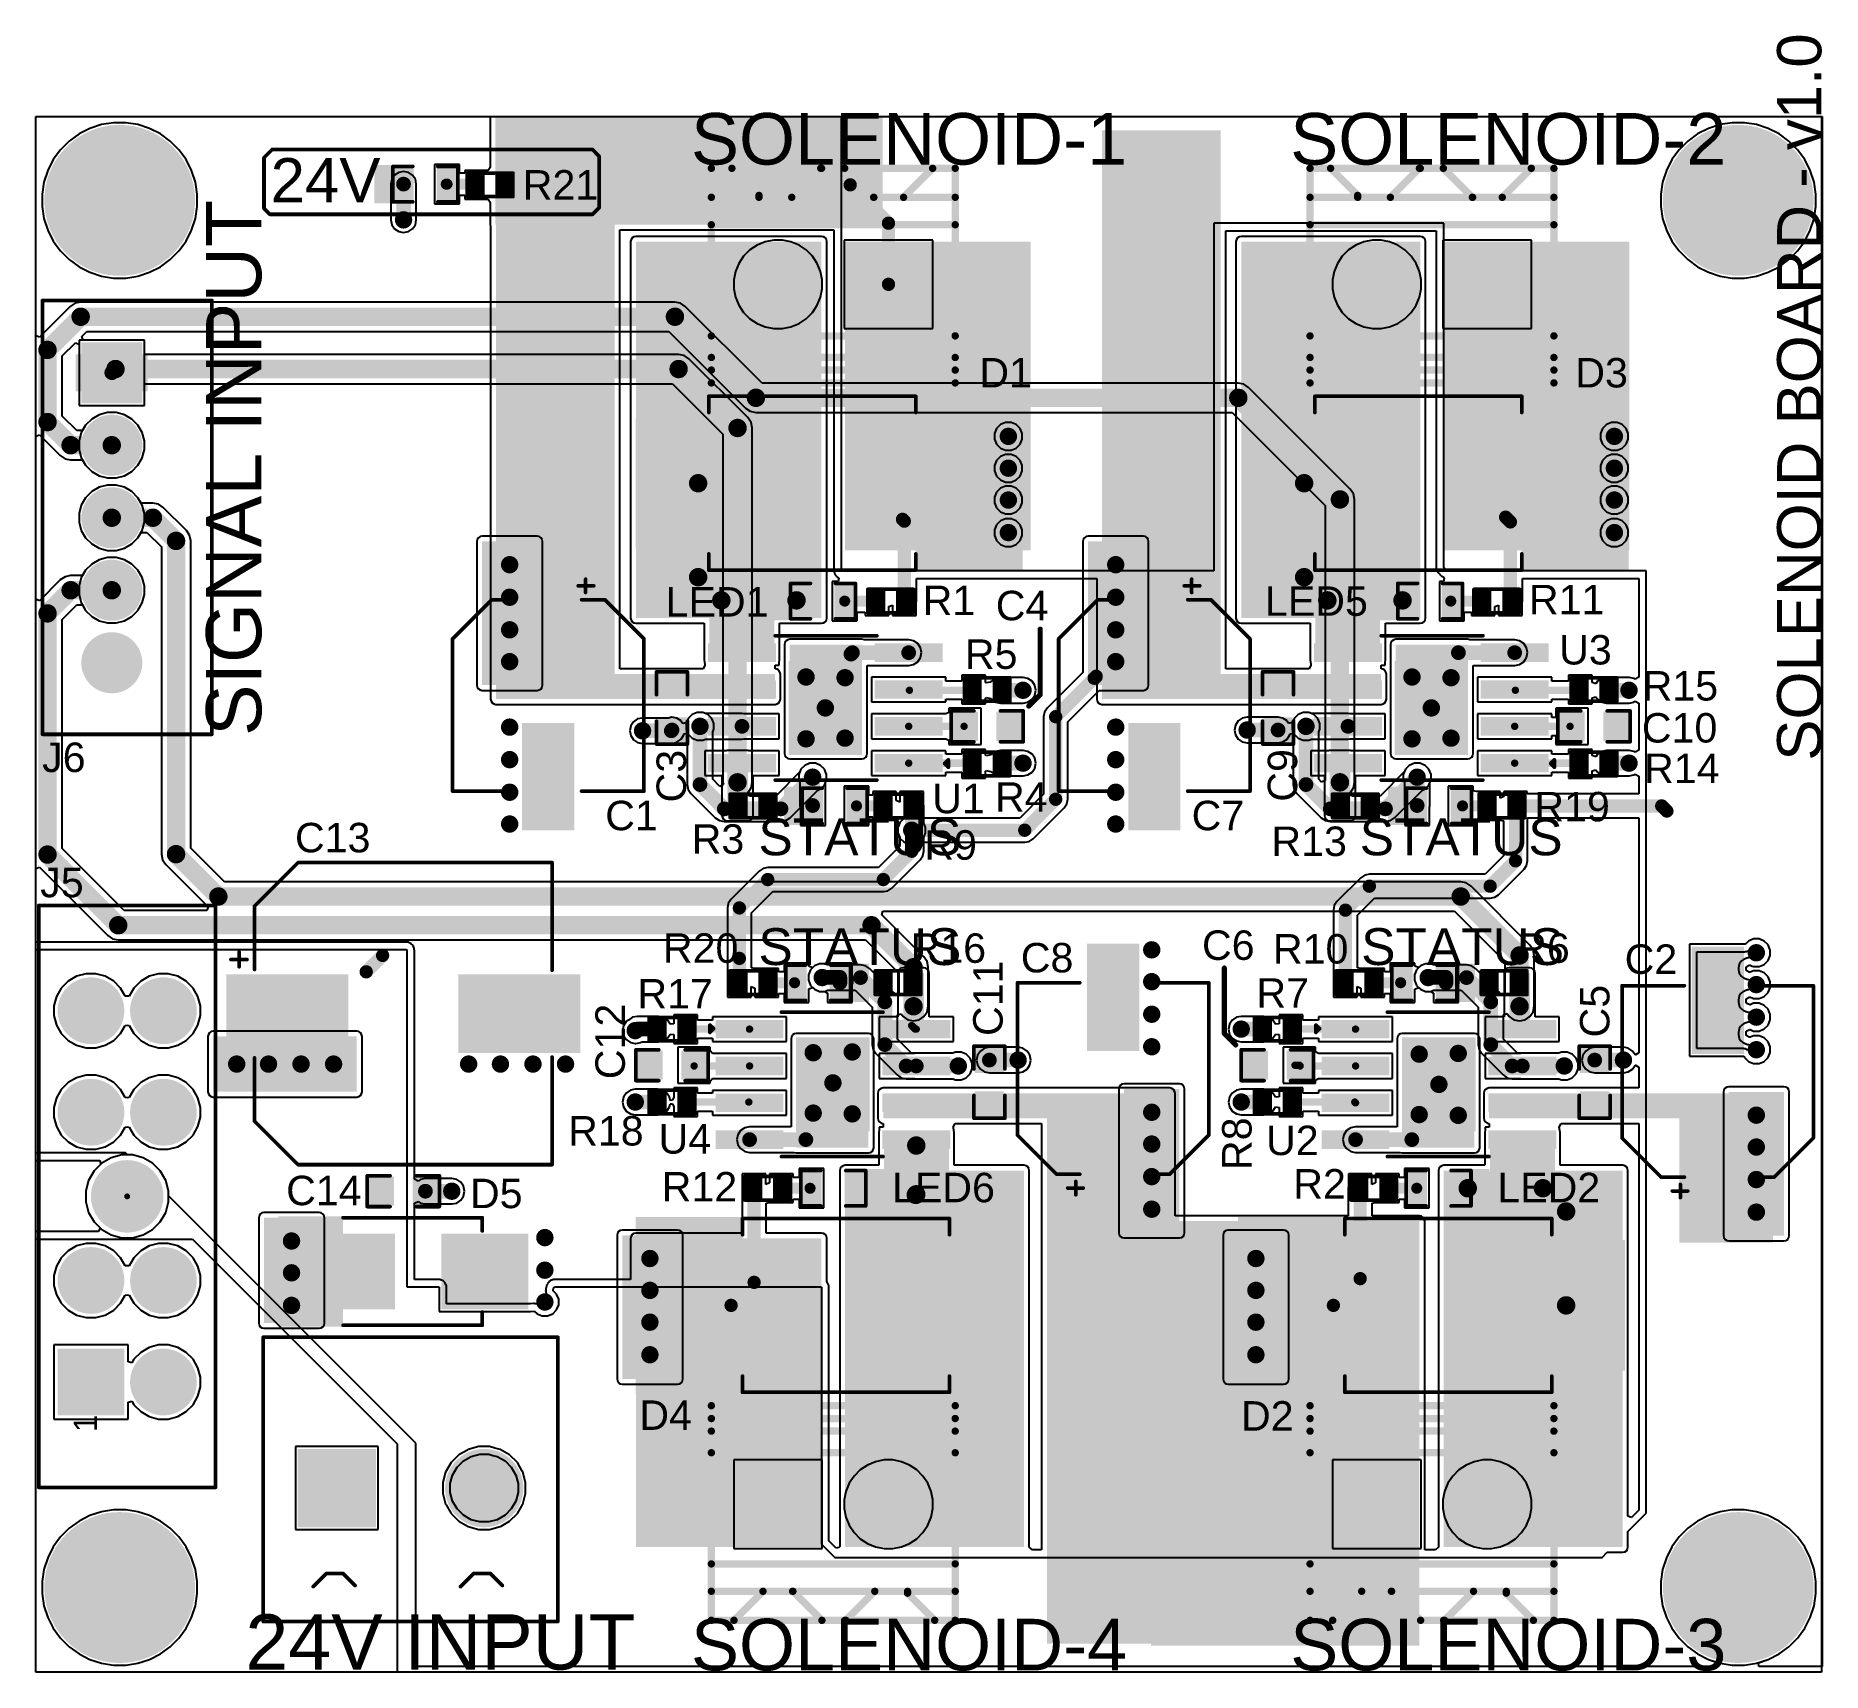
# Model space of a CAD drawing. Header units: millimetres. Extents: x 0.2 to 61.8, y 0.1 to 56.6.
import ezdxf

# ---------------------------------------------------------------- set-up
doc = ezdxf.new("R2010")
doc.units = ezdxf.units.MM
for name, color, linetype in [('BottomLayer', 5, 'Continuous'), ('BottomSolder', 6, 'Continuous'), ('MultiLayer', 9, 'Continuous'), ('PadHoleLayer', 156, 'Continuous'), ('TopLayer', 1, 'Continuous'), ('TopOverlay', 2, 'Continuous'), ('TopPaste', 8, 'Continuous'), ('TopSolder', 216, 'Continuous'), ('ViaHoleLayer', 16, 'Continuous')]:
    doc.layers.add(name, color=color, linetype=linetype)
doc.styles.add('Arial', font='', dxfattribs={"height": 0.2})
doc.styles.get('Arial').set_extended_font_data('Arial')

msp = doc.modelspace()

# ---------------------------------------------------------------- texts
at = {"layer": 'TopOverlay', "style": 'Arial'}
for s, height, rotation, p in [('SOLENOID BOARD - v1.0', 1.524, 90, (61.739, 31.556)), ('SOLENOID-1', 1.778, 360, (22.753, 52.109)), ('SOLENOID-2', 1.778, 360, (43.421, 52.109)), ('24V', 1.524, 360, (8.255, 50.808)), ('SIGNAL INPUT', 1.905, 90, (7.932, 32.41)), ('C4', 1.016, 360, (33.266, 36.398)), ('R5', 1.016, 360, (32.199, 34.722)), ('C3', 1.016, 90, (22.58, 30.116)), ('C9', 1.016, 90, (43.662, 30.142)), ('STATUS', 1.27, 360, (25.08, 28.295)), ('STATUS', 1.27, 360, (45.819, 28.295)), ('STATUS', 1.27, 360, (25.08, 24.511)), ('C6', 1.016, 360, (40.378, 24.689)), ('STATUS', 1.27, 360, (45.87, 24.511)), ('C11', 1.016, 90, (33.502, 22.064)), ('R7', 1.016, 360, (42.257, 23.038)), ('R17', 1.016, 360, (20.905, 23.013)), ('C5', 1.016, 90, (54.432, 22.014)), ('C12', 1.016, 90, (20.472, 20.574)), ('R18', 1.016, 360, (18.517, 18.288)), ('R8', 1.016, 90, (42.088, 17.442)), ('24V INPUT', 1.905, 360, (7.385, 0.219)), ('SOLENOID-4', 1.778, 360, (22.753, 0.192)), ('SOLENOID-3', 1.778, 360, (43.421, 0.192))]:
    msp.add_text(s, height=height, rotation=rotation, dxfattribs=at).set_placement(p)
for s, p in [('R21', (16.951, 50.902)), ('D1', (32.698, 44.425)), ('D3', (53.254, 44.425)), ('R1', (30.743, 36.576)), ('R11', (51.655, 36.602)), ('LED1', (21.878, 36.525)), ('LED5', (42.55, 36.551)), ('U3', (52.697, 34.874)), ('R15', (55.576, 33.63)), ('C10', (55.55, 32.182)), ('J6', (0.373, 31.166)), ('R14', (55.626, 30.785)), ('R4', (33.24, 29.794)), ('U1', (31.073, 29.744)), ('R19', (51.842, 29.464)), ('C1', (19.795, 29.159)), ('C7', (40.022, 29.159)), ('C13', (9.094, 28.397)), ('R3', (22.776, 28.347)), ('R9', (30.802, 28.143)), ('R13', (42.774, 28.27)), ('J5', (0.308, 26.848)), ('R20', (21.785, 24.587)), ('R16', (30.328, 24.587)), ('C8', (34.129, 24.257)), ('R10', (42.825, 24.562)), ('R6', (51.249, 24.587)), ('C2', (54.957, 24.206)), ('U4', (21.633, 18.009)), ('U2', (42.588, 17.958)), ('C14', (8.789, 16.231)), ('R12', (21.743, 16.358)), ('LED6', (29.685, 16.332)), ('R2', (43.527, 16.459)), ('LED2', (50.564, 16.332)), ('D5', (15.13, 16.129)), ('D4', (20.972, 8.484)), ('D2', (41.724, 8.458))]:
    msp.add_text(s, height=1.016, dxfattribs=at).set_placement(p)

# ---------------------------------------------------------------- blocks, each defined once
blk = doc.blocks.new('R___0402_1')
at = {"layer": 'TopLayer'}
for points in [[(-0.699, -0.318), (-0.699, 0.318), (-0.241, 0.318), (-0.241, -0.318)], [(0.241, -0.318), (0.241, 0.318), (0.699, 0.318), (0.699, -0.318)]]:
    blk.add_hatch(color=1, dxfattribs=at).paths.add_polyline_path(points)
at = {"layer": 'TopPaste'}
for points in [[(-0.699, -0.318), (-0.699, 0.318), (-0.241, 0.318), (-0.241, -0.318)], [(0.241, -0.318), (0.241, 0.318), (0.699, 0.318), (0.699, -0.318)]]:
    blk.add_hatch(color=8, dxfattribs=at).paths.add_polyline_path(points)
at = {"layer": 'TopSolder'}
for points in [[(-0.754, -0.373), (-0.754, 0.373), (-0.186, 0.373), (-0.186, -0.373)], [(0.186, -0.373), (0.186, 0.373), (0.754, 0.373), (0.754, -0.373)]]:
    blk.add_hatch(color=216, dxfattribs=at).paths.add_polyline_path(points)
at = {"layer": 'TopOverlay'}
for points, const_width in [([(-0.787, 0.406), (0.787, 0.406)], 0.127), ([(-0.787, -0.406), (-0.787, 0.406)], 0.127), ([(0.787, -0.406), (0.787, 0.406)], 0.127), ([(-0.787, -0.406), (0.787, -0.406)], 0.127), ([(-0.813, -0.432), (0.813, -0.432)], 0.00323)]:
    blk.add_lwpolyline(points, dxfattribs=dict(at, const_width=const_width))
for points, const_width in [([(-0.819, 0.406, 1), (-0.756, 0.406, 1)], 0.0635), ([(-0.819, 0.406, 1), (-0.756, 0.406, 1)], 0.0635), ([(0.756, 0.406, 1), (0.819, 0.406, 1)], 0.0635), ([(0.756, 0.406, 1), (0.819, 0.406, 1)], 0.0635), ([(-0.819, -0.406, 1), (-0.756, -0.406, 1)], 0.0635), ([(-0.819, -0.406, 1), (-0.756, -0.406, 1)], 0.0635), ([(-0.814, -0.432, 1), (-0.812, -0.432, 1)], 0.00161), ([(0.756, -0.406, 1), (0.819, -0.406, 1)], 0.0635), ([(0.756, -0.406, 1), (0.819, -0.406, 1)], 0.0635), ([(0.812, -0.432, 1), (0.814, -0.432, 1)], 0.00161)]:
    blk.add_lwpolyline(points, format="xyb", close=True, dxfattribs=dict(at, const_width=const_width))
blk = doc.blocks.new('LED_0603_2')
at = {"layer": 'TopLayer'}
for points in [[(-1, 0.5), (-0.5, 0.5), (-0.5, -0.5), (-1, -0.5)], [(0.5, 0.5), (1, 0.5), (1, -0.5), (0.5, -0.5)]]:
    blk.add_hatch(color=1, dxfattribs=at).paths.add_polyline_path(points)
at = {"layer": 'TopOverlay'}
blk.add_hatch(color=2, dxfattribs=at).paths.add_polyline_path([(1.118, -0.66), (1.753, -0.66), (1.753, 0.66), (1.118, 0.66)])
at = {"layer": 'TopPaste'}
for points in [[(-1, 0.5), (-0.5, 0.5), (-0.5, -0.5), (-1, -0.5)], [(0.5, 0.5), (1, 0.5), (1, -0.5), (0.5, -0.5)]]:
    blk.add_hatch(color=8, dxfattribs=at).paths.add_polyline_path(points)
at = {"layer": 'TopSolder'}
for points in [[(-1.102, 0.602), (-0.398, 0.602), (-0.398, -0.602), (-1.102, -0.602)], [(0.398, 0.602), (1.102, 0.602), (1.102, -0.602), (0.398, -0.602)]]:
    blk.add_hatch(color=216, dxfattribs=at).paths.add_polyline_path(points)
at = {"layer": 'TopOverlay', "const_width": 0.127}
for points in [[(-1.118, 0.61), (-1.118, -0.61)], [(-0.432, 0.61), (-1.118, 0.61)], [(1.118, 0.61), (0.432, 0.61)], [(1.118, 0.61), (1.118, -0.61)], [(-0.432, -0.61), (-1.118, -0.61)], [(1.118, -0.61), (0.432, -0.61)]]:
    blk.add_lwpolyline(points, dxfattribs=at)
at = {"layer": 'TopOverlay', "const_width": 0.0635}
for points in [[(-1.149, 0.61, 1), (-1.086, 0.61, 1)], [(-1.149, 0.61, 1), (-1.086, 0.61, 1)], [(-0.464, 0.61, 1), (-0.4, 0.61, 1)], [(0.4, 0.61, 1), (0.464, 0.61, 1)], [(1.086, 0.61, 1), (1.149, 0.61, 1)], [(1.086, 0.61, 1), (1.149, 0.61, 1)], [(-1.149, -0.61, 1), (-1.086, -0.61, 1)], [(-1.149, -0.61, 1), (-1.086, -0.61, 1)], [(-0.464, -0.61, 1), (-0.4, -0.61, 1)], [(0.4, -0.61, 1), (0.464, -0.61, 1)], [(1.086, -0.61, 1), (1.149, -0.61, 1)], [(1.086, -0.61, 1), (1.149, -0.61, 1)]]:
    blk.add_lwpolyline(points, format="xyb", close=True, dxfattribs=at)
blk = doc.blocks.new('SO_8_PWRPD_3')
at = {"layer": 'TopLayer'}
for points in [[(-3.975, 2.155), (-1.775, 2.155), (-1.775, 1.655), (-3.975, 1.655)], [(1.775, 2.155), (3.975, 2.155), (3.975, 1.655), (1.775, 1.655)], [(-1.2, 1.55), (1.2, 1.55), (1.2, -1.55), (-1.2, -1.55)], [(-3.975, 0.885), (-1.775, 0.885), (-1.775, 0.385), (-3.975, 0.385)], [(1.775, 0.885), (3.975, 0.885), (3.975, 0.385), (1.775, 0.385)], [(-3.975, -0.385), (-1.775, -0.385), (-1.775, -0.885), (-3.975, -0.885)], [(1.775, -0.385), (3.975, -0.385), (3.975, -0.885), (1.775, -0.885)], [(-3.975, -1.655), (-1.775, -1.655), (-1.775, -2.155), (-3.975, -2.155)], [(1.775, -1.655), (3.975, -1.655), (3.975, -2.155), (1.775, -2.155)]]:
    blk.add_hatch(color=1, dxfattribs=at).paths.add_polyline_path(points)
at = {"layer": 'TopPaste'}
for points in [[(-3.975, 2.155), (-1.775, 2.155), (-1.775, 1.655), (-3.975, 1.655)], [(1.775, 2.155), (3.975, 2.155), (3.975, 1.655), (1.775, 1.655)], [(-1.2, 1.55), (1.2, 1.55), (1.2, -1.55), (-1.2, -1.55)], [(-3.975, 0.885), (-1.775, 0.885), (-1.775, 0.385), (-3.975, 0.385)], [(1.775, 0.885), (3.975, 0.885), (3.975, 0.385), (1.775, 0.385)], [(-3.975, -0.385), (-1.775, -0.385), (-1.775, -0.885), (-3.975, -0.885)], [(1.775, -0.385), (3.975, -0.385), (3.975, -0.885), (1.775, -0.885)], [(-3.975, -1.655), (-1.775, -1.655), (-1.775, -2.155), (-3.975, -2.155)], [(1.775, -1.655), (3.975, -1.655), (3.975, -2.155), (1.775, -2.155)]]:
    blk.add_hatch(color=8, dxfattribs=at).paths.add_polyline_path(points)
at = {"layer": 'TopSolder'}
for points in [[(-4.045, 2.225), (-1.705, 2.225), (-1.705, 1.585), (-4.045, 1.585)], [(1.705, 2.225), (4.045, 2.225), (4.045, 1.585), (1.705, 1.585)], [(-1.27, 1.62), (1.27, 1.62), (1.27, -1.62), (-1.27, -1.62)], [(-4.045, 0.955), (-1.705, 0.955), (-1.705, 0.315), (-4.045, 0.315)], [(1.705, 0.955), (4.045, 0.955), (4.045, 0.315), (1.705, 0.315)], [(-4.045, -0.315), (-1.705, -0.315), (-1.705, -0.955), (-4.045, -0.955)], [(1.705, -0.315), (4.045, -0.315), (4.045, -0.955), (1.705, -0.955)], [(-4.045, -1.585), (-1.705, -1.585), (-1.705, -2.225), (-4.045, -2.225)], [(1.705, -1.585), (4.045, -1.585), (4.045, -2.225), (1.705, -2.225)]]:
    blk.add_hatch(color=216, dxfattribs=at).paths.add_polyline_path(points)
at = {"layer": 'TopOverlay', "const_width": 0.127}
for points in [[(-1.778, 2.489), (1.727, 2.489)], [(-4.243, 1.791), (-4.243, 2.045)], [(-4.243, 2.045), (-4.116, 1.918)], [(-4.243, 1.791), (-4.116, 1.918)], [(-1.778, -2.489), (1.727, -2.489)]]:
    blk.add_lwpolyline(points, dxfattribs=at)
at = {"layer": 'TopOverlay', "const_width": 0.0635}
for points in [[(-1.81, 2.489, 1), (-1.746, 2.489, 1)], [(1.695, 2.489, 1), (1.759, 2.489, 1)], [(-4.275, 2.045, 1), (-4.211, 2.045, 1)], [(-4.275, 2.045, 1), (-4.211, 2.045, 1)], [(-4.275, 1.791, 1), (-4.211, 1.791, 1)], [(-4.275, 1.791, 1), (-4.211, 1.791, 1)], [(-4.148, 1.918, 1), (-4.084, 1.918, 1)], [(-4.148, 1.918, 1), (-4.084, 1.918, 1)], [(-1.81, -2.489, 1), (-1.746, -2.489, 1)], [(1.695, -2.489, 1), (1.759, -2.489, 1)]]:
    blk.add_lwpolyline(points, format="xyb", close=True, dxfattribs=at)
blk = doc.blocks.new('SO_8_PWRPD_4')
at = {"layer": 'TopLayer'}
for points in [[(-3.975, 2.155), (-1.775, 2.155), (-1.775, 1.655), (-3.975, 1.655)], [(1.775, 2.155), (3.975, 2.155), (3.975, 1.655), (1.775, 1.655)], [(-1.2, 1.55), (1.2, 1.55), (1.2, -1.55), (-1.2, -1.55)], [(-3.975, 0.885), (-1.775, 0.885), (-1.775, 0.385), (-3.975, 0.385)], [(1.775, 0.885), (3.975, 0.885), (3.975, 0.385), (1.775, 0.385)], [(-3.975, -0.385), (-1.775, -0.385), (-1.775, -0.885), (-3.975, -0.885)], [(1.775, -0.385), (3.975, -0.385), (3.975, -0.885), (1.775, -0.885)], [(-3.975, -1.655), (-1.775, -1.655), (-1.775, -2.155), (-3.975, -2.155)], [(1.775, -1.655), (3.975, -1.655), (3.975, -2.155), (1.775, -2.155)]]:
    blk.add_hatch(color=1, dxfattribs=at).paths.add_polyline_path(points)
at = {"layer": 'TopPaste'}
for points in [[(-3.975, 2.155), (-1.775, 2.155), (-1.775, 1.655), (-3.975, 1.655)], [(1.775, 2.155), (3.975, 2.155), (3.975, 1.655), (1.775, 1.655)], [(-1.2, 1.55), (1.2, 1.55), (1.2, -1.55), (-1.2, -1.55)], [(-3.975, 0.885), (-1.775, 0.885), (-1.775, 0.385), (-3.975, 0.385)], [(1.775, 0.885), (3.975, 0.885), (3.975, 0.385), (1.775, 0.385)], [(-3.975, -0.385), (-1.775, -0.385), (-1.775, -0.885), (-3.975, -0.885)], [(1.775, -0.385), (3.975, -0.385), (3.975, -0.885), (1.775, -0.885)], [(-3.975, -1.655), (-1.775, -1.655), (-1.775, -2.155), (-3.975, -2.155)], [(1.775, -1.655), (3.975, -1.655), (3.975, -2.155), (1.775, -2.155)]]:
    blk.add_hatch(color=8, dxfattribs=at).paths.add_polyline_path(points)
at = {"layer": 'TopSolder'}
for points in [[(-4.045, 2.225), (-1.705, 2.225), (-1.705, 1.585), (-4.045, 1.585)], [(1.705, 2.225), (4.045, 2.225), (4.045, 1.585), (1.705, 1.585)], [(-1.27, 1.62), (1.27, 1.62), (1.27, -1.62), (-1.27, -1.62)], [(-4.045, 0.955), (-1.705, 0.955), (-1.705, 0.315), (-4.045, 0.315)], [(1.705, 0.955), (4.045, 0.955), (4.045, 0.315), (1.705, 0.315)], [(-4.045, -0.315), (-1.705, -0.315), (-1.705, -0.955), (-4.045, -0.955)], [(1.705, -0.315), (4.045, -0.315), (4.045, -0.955), (1.705, -0.955)], [(-4.045, -1.585), (-1.705, -1.585), (-1.705, -2.225), (-4.045, -2.225)], [(1.705, -1.585), (4.045, -1.585), (4.045, -2.225), (1.705, -2.225)]]:
    blk.add_hatch(color=216, dxfattribs=at).paths.add_polyline_path(points)
at = {"layer": 'TopOverlay', "const_width": 0.127}
for points in [[(1.727, 2.489), (-1.778, 2.489)], [(-4.243, 2.045), (-4.243, 1.791)], [(-4.116, 1.918), (-4.243, 2.045)], [(-4.116, 1.918), (-4.243, 1.791)], [(1.727, -2.489), (-1.778, -2.489)]]:
    blk.add_lwpolyline(points, dxfattribs=at)
at = {"layer": 'TopOverlay', "const_width": 0.0635}
for points in [[(-1.81, 2.489, 1), (-1.746, 2.489, 1)], [(1.695, 2.489, 1), (1.759, 2.489, 1)], [(-4.275, 2.045, 1), (-4.211, 2.045, 1)], [(-4.275, 2.045, 1), (-4.211, 2.045, 1)], [(-4.275, 1.791, 1), (-4.211, 1.791, 1)], [(-4.275, 1.791, 1), (-4.211, 1.791, 1)], [(-4.148, 1.918, 1), (-4.084, 1.918, 1)], [(-4.148, 1.918, 1), (-4.084, 1.918, 1)], [(-1.81, -2.489, 1), (-1.746, -2.489, 1)], [(1.695, -2.489, 1), (1.759, -2.489, 1)]]:
    blk.add_lwpolyline(points, format="xyb", close=True, dxfattribs=at)
blk = doc.blocks.new('SO_8_PWRPD_5')
at = {"layer": 'TopLayer'}
for points in [[(-3.975, 2.155), (-1.775, 2.155), (-1.775, 1.655), (-3.975, 1.655)], [(1.775, 2.155), (3.975, 2.155), (3.975, 1.655), (1.775, 1.655)], [(-1.2, 1.55), (1.2, 1.55), (1.2, -1.55), (-1.2, -1.55)], [(-3.975, 0.885), (-1.775, 0.885), (-1.775, 0.385), (-3.975, 0.385)], [(1.775, 0.885), (3.975, 0.885), (3.975, 0.385), (1.775, 0.385)], [(-3.975, -0.385), (-1.775, -0.385), (-1.775, -0.885), (-3.975, -0.885)], [(1.775, -0.385), (3.975, -0.385), (3.975, -0.885), (1.775, -0.885)], [(-3.975, -1.655), (-1.775, -1.655), (-1.775, -2.155), (-3.975, -2.155)], [(1.775, -1.655), (3.975, -1.655), (3.975, -2.155), (1.775, -2.155)]]:
    blk.add_hatch(color=1, dxfattribs=at).paths.add_polyline_path(points)
at = {"layer": 'TopPaste'}
for points in [[(-3.975, 2.155), (-1.775, 2.155), (-1.775, 1.655), (-3.975, 1.655)], [(1.775, 2.155), (3.975, 2.155), (3.975, 1.655), (1.775, 1.655)], [(-1.2, 1.55), (1.2, 1.55), (1.2, -1.55), (-1.2, -1.55)], [(-3.975, 0.885), (-1.775, 0.885), (-1.775, 0.385), (-3.975, 0.385)], [(1.775, 0.885), (3.975, 0.885), (3.975, 0.385), (1.775, 0.385)], [(-3.975, -0.385), (-1.775, -0.385), (-1.775, -0.885), (-3.975, -0.885)], [(1.775, -0.385), (3.975, -0.385), (3.975, -0.885), (1.775, -0.885)], [(-3.975, -1.655), (-1.775, -1.655), (-1.775, -2.155), (-3.975, -2.155)], [(1.775, -1.655), (3.975, -1.655), (3.975, -2.155), (1.775, -2.155)]]:
    blk.add_hatch(color=8, dxfattribs=at).paths.add_polyline_path(points)
at = {"layer": 'TopSolder'}
for points in [[(-4.045, 2.225), (-1.705, 2.225), (-1.705, 1.585), (-4.045, 1.585)], [(1.705, 2.225), (4.045, 2.225), (4.045, 1.585), (1.705, 1.585)], [(-1.27, 1.62), (1.27, 1.62), (1.27, -1.62), (-1.27, -1.62)], [(-4.045, 0.955), (-1.705, 0.955), (-1.705, 0.315), (-4.045, 0.315)], [(1.705, 0.955), (4.045, 0.955), (4.045, 0.315), (1.705, 0.315)], [(-4.045, -0.315), (-1.705, -0.315), (-1.705, -0.955), (-4.045, -0.955)], [(1.705, -0.315), (4.045, -0.315), (4.045, -0.955), (1.705, -0.955)], [(-4.045, -1.585), (-1.705, -1.585), (-1.705, -2.225), (-4.045, -2.225)], [(1.705, -1.585), (4.045, -1.585), (4.045, -2.225), (1.705, -2.225)]]:
    blk.add_hatch(color=216, dxfattribs=at).paths.add_polyline_path(points)
at = {"layer": 'TopOverlay', "const_width": 0.127}
for points in [[(-1.778, 2.489), (1.727, 2.489)], [(-4.243, 1.791), (-4.243, 2.045)], [(-4.243, 2.045), (-4.116, 1.918)], [(-4.243, 1.791), (-4.116, 1.918)], [(-1.778, -2.489), (1.727, -2.489)]]:
    blk.add_lwpolyline(points, dxfattribs=at)
at = {"layer": 'TopOverlay', "const_width": 0.0635}
for points in [[(-1.81, 2.489, 1), (-1.746, 2.489, 1)], [(1.695, 2.489, 1), (1.759, 2.489, 1)], [(-4.275, 2.045, 1), (-4.211, 2.045, 1)], [(-4.275, 2.045, 1), (-4.211, 2.045, 1)], [(-4.275, 1.791, 1), (-4.211, 1.791, 1)], [(-4.275, 1.791, 1), (-4.211, 1.791, 1)], [(-4.148, 1.918, 1), (-4.084, 1.918, 1)], [(-4.148, 1.918, 1), (-4.084, 1.918, 1)], [(-1.81, -2.489, 1), (-1.746, -2.489, 1)], [(1.695, -2.489, 1), (1.759, -2.489, 1)]]:
    blk.add_lwpolyline(points, format="xyb", close=True, dxfattribs=at)
blk = doc.blocks.new('SO_8_PWRPD_6')
at = {"layer": 'TopLayer'}
for points in [[(-3.975, 2.155), (-1.775, 2.155), (-1.775, 1.655), (-3.975, 1.655)], [(1.775, 2.155), (3.975, 2.155), (3.975, 1.655), (1.775, 1.655)], [(-1.2, 1.55), (1.2, 1.55), (1.2, -1.55), (-1.2, -1.55)], [(-3.975, 0.885), (-1.775, 0.885), (-1.775, 0.385), (-3.975, 0.385)], [(1.775, 0.885), (3.975, 0.885), (3.975, 0.385), (1.775, 0.385)], [(-3.975, -0.385), (-1.775, -0.385), (-1.775, -0.885), (-3.975, -0.885)], [(1.775, -0.385), (3.975, -0.385), (3.975, -0.885), (1.775, -0.885)], [(-3.975, -1.655), (-1.775, -1.655), (-1.775, -2.155), (-3.975, -2.155)], [(1.775, -1.655), (3.975, -1.655), (3.975, -2.155), (1.775, -2.155)]]:
    blk.add_hatch(color=1, dxfattribs=at).paths.add_polyline_path(points)
at = {"layer": 'TopPaste'}
for points in [[(-3.975, 2.155), (-1.775, 2.155), (-1.775, 1.655), (-3.975, 1.655)], [(1.775, 2.155), (3.975, 2.155), (3.975, 1.655), (1.775, 1.655)], [(-1.2, 1.55), (1.2, 1.55), (1.2, -1.55), (-1.2, -1.55)], [(-3.975, 0.885), (-1.775, 0.885), (-1.775, 0.385), (-3.975, 0.385)], [(1.775, 0.885), (3.975, 0.885), (3.975, 0.385), (1.775, 0.385)], [(-3.975, -0.385), (-1.775, -0.385), (-1.775, -0.885), (-3.975, -0.885)], [(1.775, -0.385), (3.975, -0.385), (3.975, -0.885), (1.775, -0.885)], [(-3.975, -1.655), (-1.775, -1.655), (-1.775, -2.155), (-3.975, -2.155)], [(1.775, -1.655), (3.975, -1.655), (3.975, -2.155), (1.775, -2.155)]]:
    blk.add_hatch(color=8, dxfattribs=at).paths.add_polyline_path(points)
at = {"layer": 'TopSolder'}
for points in [[(-4.045, 2.225), (-1.705, 2.225), (-1.705, 1.585), (-4.045, 1.585)], [(1.705, 2.225), (4.045, 2.225), (4.045, 1.585), (1.705, 1.585)], [(-1.27, 1.62), (1.27, 1.62), (1.27, -1.62), (-1.27, -1.62)], [(-4.045, 0.955), (-1.705, 0.955), (-1.705, 0.315), (-4.045, 0.315)], [(1.705, 0.955), (4.045, 0.955), (4.045, 0.315), (1.705, 0.315)], [(-4.045, -0.315), (-1.705, -0.315), (-1.705, -0.955), (-4.045, -0.955)], [(1.705, -0.315), (4.045, -0.315), (4.045, -0.955), (1.705, -0.955)], [(-4.045, -1.585), (-1.705, -1.585), (-1.705, -2.225), (-4.045, -2.225)], [(1.705, -1.585), (4.045, -1.585), (4.045, -2.225), (1.705, -2.225)]]:
    blk.add_hatch(color=216, dxfattribs=at).paths.add_polyline_path(points)
at = {"layer": 'TopOverlay', "const_width": 0.127}
for points in [[(1.727, 2.489), (-1.778, 2.489)], [(-4.243, 2.045), (-4.243, 1.791)], [(-4.116, 1.918), (-4.243, 2.045)], [(-4.116, 1.918), (-4.243, 1.791)], [(1.727, -2.489), (-1.778, -2.489)]]:
    blk.add_lwpolyline(points, dxfattribs=at)
at = {"layer": 'TopOverlay', "const_width": 0.0635}
for points in [[(-1.81, 2.489, 1), (-1.746, 2.489, 1)], [(1.695, 2.489, 1), (1.759, 2.489, 1)], [(-4.275, 2.045, 1), (-4.211, 2.045, 1)], [(-4.275, 2.045, 1), (-4.211, 2.045, 1)], [(-4.275, 1.791, 1), (-4.211, 1.791, 1)], [(-4.275, 1.791, 1), (-4.211, 1.791, 1)], [(-4.148, 1.918, 1), (-4.084, 1.918, 1)], [(-4.148, 1.918, 1), (-4.084, 1.918, 1)], [(-1.81, -2.489, 1), (-1.746, -2.489, 1)], [(1.695, -2.489, 1), (1.759, -2.489, 1)]]:
    blk.add_lwpolyline(points, format="xyb", close=True, dxfattribs=at)
blk = doc.blocks.new('R___0402_7')
at = {"layer": 'TopLayer'}
for points in [[(-0.699, -0.318), (-0.699, 0.318), (-0.241, 0.318), (-0.241, -0.318)], [(0.241, -0.318), (0.241, 0.318), (0.699, 0.318), (0.699, -0.318)]]:
    blk.add_hatch(color=1, dxfattribs=at).paths.add_polyline_path(points)
at = {"layer": 'TopPaste'}
for points in [[(-0.699, -0.318), (-0.699, 0.318), (-0.241, 0.318), (-0.241, -0.318)], [(0.241, -0.318), (0.241, 0.318), (0.699, 0.318), (0.699, -0.318)]]:
    blk.add_hatch(color=8, dxfattribs=at).paths.add_polyline_path(points)
at = {"layer": 'TopSolder'}
for points in [[(-0.754, -0.373), (-0.754, 0.373), (-0.186, 0.373), (-0.186, -0.373)], [(0.186, -0.373), (0.186, 0.373), (0.754, 0.373), (0.754, -0.373)]]:
    blk.add_hatch(color=216, dxfattribs=at).paths.add_polyline_path(points)
at = {"layer": 'TopOverlay'}
for points, const_width in [([(0.787, 0.406), (-0.787, 0.406)], 0.127), ([(-0.787, 0.406), (-0.787, -0.406)], 0.127), ([(0.787, 0.406), (0.787, -0.406)], 0.127), ([(0.787, -0.406), (-0.787, -0.406)], 0.127), ([(0.813, -0.432), (-0.813, -0.432)], 0.00323)]:
    blk.add_lwpolyline(points, dxfattribs=dict(at, const_width=const_width))
for points, const_width in [([(-0.819, 0.406, 1), (-0.756, 0.406, 1)], 0.0635), ([(-0.819, 0.406, 1), (-0.756, 0.406, 1)], 0.0635), ([(0.756, 0.406, 1), (0.819, 0.406, 1)], 0.0635), ([(0.756, 0.406, 1), (0.819, 0.406, 1)], 0.0635), ([(-0.819, -0.406, 1), (-0.756, -0.406, 1)], 0.0635), ([(-0.819, -0.406, 1), (-0.756, -0.406, 1)], 0.0635), ([(-0.814, -0.432, 1), (-0.812, -0.432, 1)], 0.00161), ([(0.756, -0.406, 1), (0.819, -0.406, 1)], 0.0635), ([(0.756, -0.406, 1), (0.819, -0.406, 1)], 0.0635), ([(0.812, -0.432, 1), (0.814, -0.432, 1)], 0.00161)]:
    blk.add_lwpolyline(points, format="xyb", close=True, dxfattribs=dict(at, const_width=const_width))
blk = doc.blocks.new('R___0402_8')
at = {"layer": 'TopLayer'}
for points in [[(-0.699, -0.318), (-0.699, 0.318), (-0.241, 0.318), (-0.241, -0.318)], [(0.241, -0.318), (0.241, 0.318), (0.699, 0.318), (0.699, -0.318)]]:
    blk.add_hatch(color=1, dxfattribs=at).paths.add_polyline_path(points)
at = {"layer": 'TopPaste'}
for points in [[(-0.699, -0.318), (-0.699, 0.318), (-0.241, 0.318), (-0.241, -0.318)], [(0.241, -0.318), (0.241, 0.318), (0.699, 0.318), (0.699, -0.318)]]:
    blk.add_hatch(color=8, dxfattribs=at).paths.add_polyline_path(points)
at = {"layer": 'TopSolder'}
for points in [[(-0.754, -0.373), (-0.754, 0.373), (-0.186, 0.373), (-0.186, -0.373)], [(0.186, -0.373), (0.186, 0.373), (0.754, 0.373), (0.754, -0.373)]]:
    blk.add_hatch(color=216, dxfattribs=at).paths.add_polyline_path(points)
at = {"layer": 'TopOverlay'}
for points, const_width in [([(-0.787, 0.406), (0.787, 0.406)], 0.127), ([(-0.787, -0.406), (-0.787, 0.406)], 0.127), ([(0.787, -0.406), (0.787, 0.406)], 0.127), ([(-0.787, -0.406), (0.787, -0.406)], 0.127), ([(-0.813, -0.432), (0.813, -0.432)], 0.00323)]:
    blk.add_lwpolyline(points, dxfattribs=dict(at, const_width=const_width))
for points, const_width in [([(-0.819, 0.406, 1), (-0.756, 0.406, 1)], 0.0635), ([(-0.819, 0.406, 1), (-0.756, 0.406, 1)], 0.0635), ([(0.756, 0.406, 1), (0.819, 0.406, 1)], 0.0635), ([(0.756, 0.406, 1), (0.819, 0.406, 1)], 0.0635), ([(-0.819, -0.406, 1), (-0.756, -0.406, 1)], 0.0635), ([(-0.819, -0.406, 1), (-0.756, -0.406, 1)], 0.0635), ([(-0.814, -0.432, 1), (-0.812, -0.432, 1)], 0.00161), ([(0.756, -0.406, 1), (0.819, -0.406, 1)], 0.0635), ([(0.756, -0.406, 1), (0.819, -0.406, 1)], 0.0635), ([(0.812, -0.432, 1), (0.814, -0.432, 1)], 0.00161)]:
    blk.add_lwpolyline(points, format="xyb", close=True, dxfattribs=dict(at, const_width=const_width))
blk = doc.blocks.new('R___0402_9')
at = {"layer": 'TopLayer'}
for points in [[(-0.699, -0.318), (-0.699, 0.318), (-0.241, 0.318), (-0.241, -0.318)], [(0.241, -0.318), (0.241, 0.318), (0.699, 0.318), (0.699, -0.318)]]:
    blk.add_hatch(color=1, dxfattribs=at).paths.add_polyline_path(points)
at = {"layer": 'TopPaste'}
for points in [[(-0.699, -0.318), (-0.699, 0.318), (-0.241, 0.318), (-0.241, -0.318)], [(0.241, -0.318), (0.241, 0.318), (0.699, 0.318), (0.699, -0.318)]]:
    blk.add_hatch(color=8, dxfattribs=at).paths.add_polyline_path(points)
at = {"layer": 'TopSolder'}
for points in [[(-0.754, -0.373), (-0.754, 0.373), (-0.186, 0.373), (-0.186, -0.373)], [(0.186, -0.373), (0.186, 0.373), (0.754, 0.373), (0.754, -0.373)]]:
    blk.add_hatch(color=216, dxfattribs=at).paths.add_polyline_path(points)
at = {"layer": 'TopOverlay'}
for points, const_width in [([(0.787, 0.406), (-0.787, 0.406)], 0.127), ([(-0.787, 0.406), (-0.787, -0.406)], 0.127), ([(0.787, 0.406), (0.787, -0.406)], 0.127), ([(0.787, -0.406), (-0.787, -0.406)], 0.127), ([(0.813, -0.432), (-0.813, -0.432)], 0.00323)]:
    blk.add_lwpolyline(points, dxfattribs=dict(at, const_width=const_width))
for points, const_width in [([(-0.819, 0.406, 1), (-0.756, 0.406, 1)], 0.0635), ([(-0.819, 0.406, 1), (-0.756, 0.406, 1)], 0.0635), ([(0.756, 0.406, 1), (0.819, 0.406, 1)], 0.0635), ([(0.756, 0.406, 1), (0.819, 0.406, 1)], 0.0635), ([(-0.819, -0.406, 1), (-0.756, -0.406, 1)], 0.0635), ([(-0.819, -0.406, 1), (-0.756, -0.406, 1)], 0.0635), ([(-0.814, -0.432, 1), (-0.812, -0.432, 1)], 0.00161), ([(0.756, -0.406, 1), (0.819, -0.406, 1)], 0.0635), ([(0.756, -0.406, 1), (0.819, -0.406, 1)], 0.0635), ([(0.812, -0.432, 1), (0.814, -0.432, 1)], 0.00161)]:
    blk.add_lwpolyline(points, format="xyb", close=True, dxfattribs=dict(at, const_width=const_width))
blk = doc.blocks.new('R___0402_10')
at = {"layer": 'TopLayer'}
for points in [[(-0.699, -0.318), (-0.699, 0.318), (-0.241, 0.318), (-0.241, -0.318)], [(0.241, -0.318), (0.241, 0.318), (0.699, 0.318), (0.699, -0.318)]]:
    blk.add_hatch(color=1, dxfattribs=at).paths.add_polyline_path(points)
at = {"layer": 'TopPaste'}
for points in [[(-0.699, -0.318), (-0.699, 0.318), (-0.241, 0.318), (-0.241, -0.318)], [(0.241, -0.318), (0.241, 0.318), (0.699, 0.318), (0.699, -0.318)]]:
    blk.add_hatch(color=8, dxfattribs=at).paths.add_polyline_path(points)
at = {"layer": 'TopSolder'}
for points in [[(-0.754, -0.373), (-0.754, 0.373), (-0.186, 0.373), (-0.186, -0.373)], [(0.186, -0.373), (0.186, 0.373), (0.754, 0.373), (0.754, -0.373)]]:
    blk.add_hatch(color=216, dxfattribs=at).paths.add_polyline_path(points)
at = {"layer": 'TopOverlay'}
for points, const_width in [([(-0.787, 0.406), (0.787, 0.406)], 0.127), ([(-0.787, -0.406), (-0.787, 0.406)], 0.127), ([(0.787, -0.406), (0.787, 0.406)], 0.127), ([(-0.787, -0.406), (0.787, -0.406)], 0.127), ([(-0.813, -0.432), (0.813, -0.432)], 0.00323)]:
    blk.add_lwpolyline(points, dxfattribs=dict(at, const_width=const_width))
for points, const_width in [([(-0.819, 0.406, 1), (-0.756, 0.406, 1)], 0.0635), ([(-0.819, 0.406, 1), (-0.756, 0.406, 1)], 0.0635), ([(0.756, 0.406, 1), (0.819, 0.406, 1)], 0.0635), ([(0.756, 0.406, 1), (0.819, 0.406, 1)], 0.0635), ([(-0.819, -0.406, 1), (-0.756, -0.406, 1)], 0.0635), ([(-0.819, -0.406, 1), (-0.756, -0.406, 1)], 0.0635), ([(-0.814, -0.432, 1), (-0.812, -0.432, 1)], 0.00161), ([(0.756, -0.406, 1), (0.819, -0.406, 1)], 0.0635), ([(0.756, -0.406, 1), (0.819, -0.406, 1)], 0.0635), ([(0.812, -0.432, 1), (0.814, -0.432, 1)], 0.00161)]:
    blk.add_lwpolyline(points, format="xyb", close=True, dxfattribs=dict(at, const_width=const_width))
blk = doc.blocks.new('R___0402_11')
at = {"layer": 'TopLayer'}
for points in [[(-0.699, -0.318), (-0.699, 0.318), (-0.241, 0.318), (-0.241, -0.318)], [(0.241, -0.318), (0.241, 0.318), (0.699, 0.318), (0.699, -0.318)]]:
    blk.add_hatch(color=1, dxfattribs=at).paths.add_polyline_path(points)
at = {"layer": 'TopPaste'}
for points in [[(-0.699, -0.318), (-0.699, 0.318), (-0.241, 0.318), (-0.241, -0.318)], [(0.241, -0.318), (0.241, 0.318), (0.699, 0.318), (0.699, -0.318)]]:
    blk.add_hatch(color=8, dxfattribs=at).paths.add_polyline_path(points)
at = {"layer": 'TopSolder'}
for points in [[(-0.754, -0.373), (-0.754, 0.373), (-0.186, 0.373), (-0.186, -0.373)], [(0.186, -0.373), (0.186, 0.373), (0.754, 0.373), (0.754, -0.373)]]:
    blk.add_hatch(color=216, dxfattribs=at).paths.add_polyline_path(points)
at = {"layer": 'TopOverlay'}
for points, const_width in [([(-0.787, 0.406), (0.787, 0.406)], 0.127), ([(-0.787, -0.406), (-0.787, 0.406)], 0.127), ([(0.787, -0.406), (0.787, 0.406)], 0.127), ([(-0.787, -0.406), (0.787, -0.406)], 0.127), ([(-0.813, -0.432), (0.813, -0.432)], 0.00323)]:
    blk.add_lwpolyline(points, dxfattribs=dict(at, const_width=const_width))
for points, const_width in [([(-0.819, 0.406, 1), (-0.756, 0.406, 1)], 0.0635), ([(-0.819, 0.406, 1), (-0.756, 0.406, 1)], 0.0635), ([(0.756, 0.406, 1), (0.819, 0.406, 1)], 0.0635), ([(0.756, 0.406, 1), (0.819, 0.406, 1)], 0.0635), ([(-0.819, -0.406, 1), (-0.756, -0.406, 1)], 0.0635), ([(-0.819, -0.406, 1), (-0.756, -0.406, 1)], 0.0635), ([(-0.814, -0.432, 1), (-0.812, -0.432, 1)], 0.00161), ([(0.756, -0.406, 1), (0.819, -0.406, 1)], 0.0635), ([(0.756, -0.406, 1), (0.819, -0.406, 1)], 0.0635), ([(0.812, -0.432, 1), (0.814, -0.432, 1)], 0.00161)]:
    blk.add_lwpolyline(points, format="xyb", close=True, dxfattribs=dict(at, const_width=const_width))
blk = doc.blocks.new('R___0402_12')
at = {"layer": 'TopLayer'}
for points in [[(-0.699, -0.318), (-0.699, 0.318), (-0.241, 0.318), (-0.241, -0.318)], [(0.241, -0.318), (0.241, 0.318), (0.699, 0.318), (0.699, -0.318)]]:
    blk.add_hatch(color=1, dxfattribs=at).paths.add_polyline_path(points)
at = {"layer": 'TopPaste'}
for points in [[(-0.699, -0.318), (-0.699, 0.318), (-0.241, 0.318), (-0.241, -0.318)], [(0.241, -0.318), (0.241, 0.318), (0.699, 0.318), (0.699, -0.318)]]:
    blk.add_hatch(color=8, dxfattribs=at).paths.add_polyline_path(points)
at = {"layer": 'TopSolder'}
for points in [[(-0.754, -0.373), (-0.754, 0.373), (-0.186, 0.373), (-0.186, -0.373)], [(0.186, -0.373), (0.186, 0.373), (0.754, 0.373), (0.754, -0.373)]]:
    blk.add_hatch(color=216, dxfattribs=at).paths.add_polyline_path(points)
at = {"layer": 'TopOverlay'}
for points, const_width in [([(-0.787, 0.406), (0.787, 0.406)], 0.127), ([(-0.787, -0.406), (-0.787, 0.406)], 0.127), ([(0.787, -0.406), (0.787, 0.406)], 0.127), ([(-0.787, -0.406), (0.787, -0.406)], 0.127), ([(-0.813, -0.432), (0.813, -0.432)], 0.00323)]:
    blk.add_lwpolyline(points, dxfattribs=dict(at, const_width=const_width))
for points, const_width in [([(-0.819, 0.406, 1), (-0.756, 0.406, 1)], 0.0635), ([(-0.819, 0.406, 1), (-0.756, 0.406, 1)], 0.0635), ([(0.756, 0.406, 1), (0.819, 0.406, 1)], 0.0635), ([(0.756, 0.406, 1), (0.819, 0.406, 1)], 0.0635), ([(-0.819, -0.406, 1), (-0.756, -0.406, 1)], 0.0635), ([(-0.819, -0.406, 1), (-0.756, -0.406, 1)], 0.0635), ([(-0.814, -0.432, 1), (-0.812, -0.432, 1)], 0.00161), ([(0.756, -0.406, 1), (0.819, -0.406, 1)], 0.0635), ([(0.756, -0.406, 1), (0.819, -0.406, 1)], 0.0635), ([(0.812, -0.432, 1), (0.814, -0.432, 1)], 0.00161)]:
    blk.add_lwpolyline(points, format="xyb", close=True, dxfattribs=dict(at, const_width=const_width))
blk = doc.blocks.new('R___0402_13')
at = {"layer": 'TopLayer'}
for points in [[(-0.699, -0.318), (-0.699, 0.318), (-0.241, 0.318), (-0.241, -0.318)], [(0.241, -0.318), (0.241, 0.318), (0.699, 0.318), (0.699, -0.318)]]:
    blk.add_hatch(color=1, dxfattribs=at).paths.add_polyline_path(points)
at = {"layer": 'TopPaste'}
for points in [[(-0.699, -0.318), (-0.699, 0.318), (-0.241, 0.318), (-0.241, -0.318)], [(0.241, -0.318), (0.241, 0.318), (0.699, 0.318), (0.699, -0.318)]]:
    blk.add_hatch(color=8, dxfattribs=at).paths.add_polyline_path(points)
at = {"layer": 'TopSolder'}
for points in [[(-0.754, -0.373), (-0.754, 0.373), (-0.186, 0.373), (-0.186, -0.373)], [(0.186, -0.373), (0.186, 0.373), (0.754, 0.373), (0.754, -0.373)]]:
    blk.add_hatch(color=216, dxfattribs=at).paths.add_polyline_path(points)
at = {"layer": 'TopOverlay'}
for points, const_width in [([(0.787, 0.406), (-0.787, 0.406)], 0.127), ([(-0.787, 0.406), (-0.787, -0.406)], 0.127), ([(0.787, 0.406), (0.787, -0.406)], 0.127), ([(0.787, -0.406), (-0.787, -0.406)], 0.127), ([(0.813, -0.432), (-0.813, -0.432)], 0.00323)]:
    blk.add_lwpolyline(points, dxfattribs=dict(at, const_width=const_width))
for points, const_width in [([(-0.819, 0.406, 1), (-0.756, 0.406, 1)], 0.0635), ([(-0.819, 0.406, 1), (-0.756, 0.406, 1)], 0.0635), ([(0.756, 0.406, 1), (0.819, 0.406, 1)], 0.0635), ([(0.756, 0.406, 1), (0.819, 0.406, 1)], 0.0635), ([(-0.819, -0.406, 1), (-0.756, -0.406, 1)], 0.0635), ([(-0.819, -0.406, 1), (-0.756, -0.406, 1)], 0.0635), ([(-0.814, -0.432, 1), (-0.812, -0.432, 1)], 0.00161), ([(0.756, -0.406, 1), (0.819, -0.406, 1)], 0.0635), ([(0.756, -0.406, 1), (0.819, -0.406, 1)], 0.0635), ([(0.812, -0.432, 1), (0.814, -0.432, 1)], 0.00161)]:
    blk.add_lwpolyline(points, format="xyb", close=True, dxfattribs=dict(at, const_width=const_width))
blk = doc.blocks.new('R___0402_14')
at = {"layer": 'TopLayer'}
for points in [[(-0.699, -0.318), (-0.699, 0.318), (-0.241, 0.318), (-0.241, -0.318)], [(0.241, -0.318), (0.241, 0.318), (0.699, 0.318), (0.699, -0.318)]]:
    blk.add_hatch(color=1, dxfattribs=at).paths.add_polyline_path(points)
at = {"layer": 'TopPaste'}
for points in [[(-0.699, -0.318), (-0.699, 0.318), (-0.241, 0.318), (-0.241, -0.318)], [(0.241, -0.318), (0.241, 0.318), (0.699, 0.318), (0.699, -0.318)]]:
    blk.add_hatch(color=8, dxfattribs=at).paths.add_polyline_path(points)
at = {"layer": 'TopSolder'}
for points in [[(-0.754, -0.373), (-0.754, 0.373), (-0.186, 0.373), (-0.186, -0.373)], [(0.186, -0.373), (0.186, 0.373), (0.754, 0.373), (0.754, -0.373)]]:
    blk.add_hatch(color=216, dxfattribs=at).paths.add_polyline_path(points)
at = {"layer": 'TopOverlay'}
for points, const_width in [([(0.787, 0.406), (-0.787, 0.406)], 0.127), ([(-0.787, 0.406), (-0.787, -0.406)], 0.127), ([(0.787, 0.406), (0.787, -0.406)], 0.127), ([(0.787, -0.406), (-0.787, -0.406)], 0.127), ([(0.813, -0.432), (-0.813, -0.432)], 0.00323)]:
    blk.add_lwpolyline(points, dxfattribs=dict(at, const_width=const_width))
for points, const_width in [([(-0.819, 0.406, 1), (-0.756, 0.406, 1)], 0.0635), ([(-0.819, 0.406, 1), (-0.756, 0.406, 1)], 0.0635), ([(0.756, 0.406, 1), (0.819, 0.406, 1)], 0.0635), ([(0.756, 0.406, 1), (0.819, 0.406, 1)], 0.0635), ([(-0.819, -0.406, 1), (-0.756, -0.406, 1)], 0.0635), ([(-0.819, -0.406, 1), (-0.756, -0.406, 1)], 0.0635), ([(-0.814, -0.432, 1), (-0.812, -0.432, 1)], 0.00161), ([(0.756, -0.406, 1), (0.819, -0.406, 1)], 0.0635), ([(0.756, -0.406, 1), (0.819, -0.406, 1)], 0.0635), ([(0.812, -0.432, 1), (0.814, -0.432, 1)], 0.00161)]:
    blk.add_lwpolyline(points, format="xyb", close=True, dxfattribs=dict(at, const_width=const_width))
blk = doc.blocks.new('R___0402_15')
at = {"layer": 'TopLayer'}
for points in [[(-0.699, -0.318), (-0.699, 0.318), (-0.241, 0.318), (-0.241, -0.318)], [(0.241, -0.318), (0.241, 0.318), (0.699, 0.318), (0.699, -0.318)]]:
    blk.add_hatch(color=1, dxfattribs=at).paths.add_polyline_path(points)
at = {"layer": 'TopPaste'}
for points in [[(-0.699, -0.318), (-0.699, 0.318), (-0.241, 0.318), (-0.241, -0.318)], [(0.241, -0.318), (0.241, 0.318), (0.699, 0.318), (0.699, -0.318)]]:
    blk.add_hatch(color=8, dxfattribs=at).paths.add_polyline_path(points)
at = {"layer": 'TopSolder'}
for points in [[(-0.754, -0.373), (-0.754, 0.373), (-0.186, 0.373), (-0.186, -0.373)], [(0.186, -0.373), (0.186, 0.373), (0.754, 0.373), (0.754, -0.373)]]:
    blk.add_hatch(color=216, dxfattribs=at).paths.add_polyline_path(points)
at = {"layer": 'TopOverlay'}
for points, const_width in [([(0.787, 0.406), (-0.787, 0.406)], 0.127), ([(-0.787, 0.406), (-0.787, -0.406)], 0.127), ([(0.787, 0.406), (0.787, -0.406)], 0.127), ([(0.787, -0.406), (-0.787, -0.406)], 0.127), ([(0.813, -0.432), (-0.813, -0.432)], 0.00323)]:
    blk.add_lwpolyline(points, dxfattribs=dict(at, const_width=const_width))
for points, const_width in [([(-0.819, 0.406, 1), (-0.756, 0.406, 1)], 0.0635), ([(-0.819, 0.406, 1), (-0.756, 0.406, 1)], 0.0635), ([(0.756, 0.406, 1), (0.819, 0.406, 1)], 0.0635), ([(0.756, 0.406, 1), (0.819, 0.406, 1)], 0.0635), ([(-0.819, -0.406, 1), (-0.756, -0.406, 1)], 0.0635), ([(-0.819, -0.406, 1), (-0.756, -0.406, 1)], 0.0635), ([(-0.814, -0.432, 1), (-0.812, -0.432, 1)], 0.00161), ([(0.756, -0.406, 1), (0.819, -0.406, 1)], 0.0635), ([(0.756, -0.406, 1), (0.819, -0.406, 1)], 0.0635), ([(0.812, -0.432, 1), (0.814, -0.432, 1)], 0.00161)]:
    blk.add_lwpolyline(points, format="xyb", close=True, dxfattribs=dict(at, const_width=const_width))
blk = doc.blocks.new('R___0402_16')
at = {"layer": 'TopLayer'}
for points in [[(-0.699, -0.318), (-0.699, 0.318), (-0.241, 0.318), (-0.241, -0.318)], [(0.241, -0.318), (0.241, 0.318), (0.699, 0.318), (0.699, -0.318)]]:
    blk.add_hatch(color=1, dxfattribs=at).paths.add_polyline_path(points)
at = {"layer": 'TopPaste'}
for points in [[(-0.699, -0.318), (-0.699, 0.318), (-0.241, 0.318), (-0.241, -0.318)], [(0.241, -0.318), (0.241, 0.318), (0.699, 0.318), (0.699, -0.318)]]:
    blk.add_hatch(color=8, dxfattribs=at).paths.add_polyline_path(points)
at = {"layer": 'TopSolder'}
for points in [[(-0.754, -0.373), (-0.754, 0.373), (-0.186, 0.373), (-0.186, -0.373)], [(0.186, -0.373), (0.186, 0.373), (0.754, 0.373), (0.754, -0.373)]]:
    blk.add_hatch(color=216, dxfattribs=at).paths.add_polyline_path(points)
at = {"layer": 'TopOverlay'}
for points, const_width in [([(0.787, 0.406), (-0.787, 0.406)], 0.127), ([(-0.787, 0.406), (-0.787, -0.406)], 0.127), ([(0.787, 0.406), (0.787, -0.406)], 0.127), ([(0.787, -0.406), (-0.787, -0.406)], 0.127), ([(0.813, -0.432), (-0.813, -0.432)], 0.00323)]:
    blk.add_lwpolyline(points, dxfattribs=dict(at, const_width=const_width))
for points, const_width in [([(-0.819, 0.406, 1), (-0.756, 0.406, 1)], 0.0635), ([(-0.819, 0.406, 1), (-0.756, 0.406, 1)], 0.0635), ([(0.756, 0.406, 1), (0.819, 0.406, 1)], 0.0635), ([(0.756, 0.406, 1), (0.819, 0.406, 1)], 0.0635), ([(-0.819, -0.406, 1), (-0.756, -0.406, 1)], 0.0635), ([(-0.819, -0.406, 1), (-0.756, -0.406, 1)], 0.0635), ([(-0.814, -0.432, 1), (-0.812, -0.432, 1)], 0.00161), ([(0.756, -0.406, 1), (0.819, -0.406, 1)], 0.0635), ([(0.756, -0.406, 1), (0.819, -0.406, 1)], 0.0635), ([(0.812, -0.432, 1), (0.814, -0.432, 1)], 0.00161)]:
    blk.add_lwpolyline(points, format="xyb", close=True, dxfattribs=dict(at, const_width=const_width))
blk = doc.blocks.new('R___0402_17')
at = {"layer": 'TopLayer'}
for points in [[(-0.699, -0.318), (-0.699, 0.318), (-0.241, 0.318), (-0.241, -0.318)], [(0.241, -0.318), (0.241, 0.318), (0.699, 0.318), (0.699, -0.318)]]:
    blk.add_hatch(color=1, dxfattribs=at).paths.add_polyline_path(points)
at = {"layer": 'TopPaste'}
for points in [[(-0.699, -0.318), (-0.699, 0.318), (-0.241, 0.318), (-0.241, -0.318)], [(0.241, -0.318), (0.241, 0.318), (0.699, 0.318), (0.699, -0.318)]]:
    blk.add_hatch(color=8, dxfattribs=at).paths.add_polyline_path(points)
at = {"layer": 'TopSolder'}
for points in [[(-0.754, -0.373), (-0.754, 0.373), (-0.186, 0.373), (-0.186, -0.373)], [(0.186, -0.373), (0.186, 0.373), (0.754, 0.373), (0.754, -0.373)]]:
    blk.add_hatch(color=216, dxfattribs=at).paths.add_polyline_path(points)
at = {"layer": 'TopOverlay'}
for points, const_width in [([(-0.787, 0.406), (0.787, 0.406)], 0.127), ([(-0.787, -0.406), (-0.787, 0.406)], 0.127), ([(0.787, -0.406), (0.787, 0.406)], 0.127), ([(-0.787, -0.406), (0.787, -0.406)], 0.127), ([(-0.813, -0.432), (0.813, -0.432)], 0.00323)]:
    blk.add_lwpolyline(points, dxfattribs=dict(at, const_width=const_width))
for points, const_width in [([(-0.819, 0.406, 1), (-0.756, 0.406, 1)], 0.0635), ([(-0.819, 0.406, 1), (-0.756, 0.406, 1)], 0.0635), ([(0.756, 0.406, 1), (0.819, 0.406, 1)], 0.0635), ([(0.756, 0.406, 1), (0.819, 0.406, 1)], 0.0635), ([(-0.819, -0.406, 1), (-0.756, -0.406, 1)], 0.0635), ([(-0.819, -0.406, 1), (-0.756, -0.406, 1)], 0.0635), ([(-0.814, -0.432, 1), (-0.812, -0.432, 1)], 0.00161), ([(0.756, -0.406, 1), (0.819, -0.406, 1)], 0.0635), ([(0.756, -0.406, 1), (0.819, -0.406, 1)], 0.0635), ([(0.812, -0.432, 1), (0.814, -0.432, 1)], 0.00161)]:
    blk.add_lwpolyline(points, format="xyb", close=True, dxfattribs=dict(at, const_width=const_width))
blk = doc.blocks.new('R___0402_18')
at = {"layer": 'TopLayer'}
for points in [[(-0.699, -0.318), (-0.699, 0.318), (-0.241, 0.318), (-0.241, -0.318)], [(0.241, -0.318), (0.241, 0.318), (0.699, 0.318), (0.699, -0.318)]]:
    blk.add_hatch(color=1, dxfattribs=at).paths.add_polyline_path(points)
at = {"layer": 'TopPaste'}
for points in [[(-0.699, -0.318), (-0.699, 0.318), (-0.241, 0.318), (-0.241, -0.318)], [(0.241, -0.318), (0.241, 0.318), (0.699, 0.318), (0.699, -0.318)]]:
    blk.add_hatch(color=8, dxfattribs=at).paths.add_polyline_path(points)
at = {"layer": 'TopSolder'}
for points in [[(-0.754, -0.373), (-0.754, 0.373), (-0.186, 0.373), (-0.186, -0.373)], [(0.186, -0.373), (0.186, 0.373), (0.754, 0.373), (0.754, -0.373)]]:
    blk.add_hatch(color=216, dxfattribs=at).paths.add_polyline_path(points)
at = {"layer": 'TopOverlay'}
for points, const_width in [([(0.787, 0.406), (-0.787, 0.406)], 0.127), ([(-0.787, 0.406), (-0.787, -0.406)], 0.127), ([(0.787, 0.406), (0.787, -0.406)], 0.127), ([(0.787, -0.406), (-0.787, -0.406)], 0.127), ([(0.813, -0.432), (-0.813, -0.432)], 0.00323)]:
    blk.add_lwpolyline(points, dxfattribs=dict(at, const_width=const_width))
for points, const_width in [([(-0.819, 0.406, 1), (-0.756, 0.406, 1)], 0.0635), ([(-0.819, 0.406, 1), (-0.756, 0.406, 1)], 0.0635), ([(0.756, 0.406, 1), (0.819, 0.406, 1)], 0.0635), ([(0.756, 0.406, 1), (0.819, 0.406, 1)], 0.0635), ([(-0.819, -0.406, 1), (-0.756, -0.406, 1)], 0.0635), ([(-0.819, -0.406, 1), (-0.756, -0.406, 1)], 0.0635), ([(-0.814, -0.432, 1), (-0.812, -0.432, 1)], 0.00161), ([(0.756, -0.406, 1), (0.819, -0.406, 1)], 0.0635), ([(0.756, -0.406, 1), (0.819, -0.406, 1)], 0.0635), ([(0.812, -0.432, 1), (0.814, -0.432, 1)], 0.00161)]:
    blk.add_lwpolyline(points, format="xyb", close=True, dxfattribs=dict(at, const_width=const_width))
blk = doc.blocks.new('R___0402_19')
at = {"layer": 'TopLayer'}
for points in [[(-0.699, -0.318), (-0.699, 0.318), (-0.241, 0.318), (-0.241, -0.318)], [(0.241, -0.318), (0.241, 0.318), (0.699, 0.318), (0.699, -0.318)]]:
    blk.add_hatch(color=1, dxfattribs=at).paths.add_polyline_path(points)
at = {"layer": 'TopPaste'}
for points in [[(-0.699, -0.318), (-0.699, 0.318), (-0.241, 0.318), (-0.241, -0.318)], [(0.241, -0.318), (0.241, 0.318), (0.699, 0.318), (0.699, -0.318)]]:
    blk.add_hatch(color=8, dxfattribs=at).paths.add_polyline_path(points)
at = {"layer": 'TopSolder'}
for points in [[(-0.754, -0.373), (-0.754, 0.373), (-0.186, 0.373), (-0.186, -0.373)], [(0.186, -0.373), (0.186, 0.373), (0.754, 0.373), (0.754, -0.373)]]:
    blk.add_hatch(color=216, dxfattribs=at).paths.add_polyline_path(points)
at = {"layer": 'TopOverlay'}
for points, const_width in [([(-0.787, 0.406), (0.787, 0.406)], 0.127), ([(-0.787, -0.406), (-0.787, 0.406)], 0.127), ([(0.787, -0.406), (0.787, 0.406)], 0.127), ([(-0.787, -0.406), (0.787, -0.406)], 0.127), ([(-0.813, -0.432), (0.813, -0.432)], 0.00323)]:
    blk.add_lwpolyline(points, dxfattribs=dict(at, const_width=const_width))
for points, const_width in [([(-0.819, 0.406, 1), (-0.756, 0.406, 1)], 0.0635), ([(-0.819, 0.406, 1), (-0.756, 0.406, 1)], 0.0635), ([(0.756, 0.406, 1), (0.819, 0.406, 1)], 0.0635), ([(0.756, 0.406, 1), (0.819, 0.406, 1)], 0.0635), ([(-0.819, -0.406, 1), (-0.756, -0.406, 1)], 0.0635), ([(-0.819, -0.406, 1), (-0.756, -0.406, 1)], 0.0635), ([(-0.814, -0.432, 1), (-0.812, -0.432, 1)], 0.00161), ([(0.756, -0.406, 1), (0.819, -0.406, 1)], 0.0635), ([(0.756, -0.406, 1), (0.819, -0.406, 1)], 0.0635), ([(0.812, -0.432, 1), (0.814, -0.432, 1)], 0.00161)]:
    blk.add_lwpolyline(points, format="xyb", close=True, dxfattribs=dict(at, const_width=const_width))
blk = doc.blocks.new('R___0402_20')
at = {"layer": 'TopLayer'}
for points in [[(-0.699, -0.318), (-0.699, 0.318), (-0.241, 0.318), (-0.241, -0.318)], [(0.241, -0.318), (0.241, 0.318), (0.699, 0.318), (0.699, -0.318)]]:
    blk.add_hatch(color=1, dxfattribs=at).paths.add_polyline_path(points)
at = {"layer": 'TopPaste'}
for points in [[(-0.699, -0.318), (-0.699, 0.318), (-0.241, 0.318), (-0.241, -0.318)], [(0.241, -0.318), (0.241, 0.318), (0.699, 0.318), (0.699, -0.318)]]:
    blk.add_hatch(color=8, dxfattribs=at).paths.add_polyline_path(points)
at = {"layer": 'TopSolder'}
for points in [[(-0.754, -0.373), (-0.754, 0.373), (-0.186, 0.373), (-0.186, -0.373)], [(0.186, -0.373), (0.186, 0.373), (0.754, 0.373), (0.754, -0.373)]]:
    blk.add_hatch(color=216, dxfattribs=at).paths.add_polyline_path(points)
at = {"layer": 'TopOverlay'}
for points, const_width in [([(-0.787, 0.406), (0.787, 0.406)], 0.127), ([(-0.787, -0.406), (-0.787, 0.406)], 0.127), ([(0.787, -0.406), (0.787, 0.406)], 0.127), ([(-0.787, -0.406), (0.787, -0.406)], 0.127), ([(-0.813, -0.432), (0.813, -0.432)], 0.00323)]:
    blk.add_lwpolyline(points, dxfattribs=dict(at, const_width=const_width))
for points, const_width in [([(-0.819, 0.406, 1), (-0.756, 0.406, 1)], 0.0635), ([(-0.819, 0.406, 1), (-0.756, 0.406, 1)], 0.0635), ([(0.756, 0.406, 1), (0.819, 0.406, 1)], 0.0635), ([(0.756, 0.406, 1), (0.819, 0.406, 1)], 0.0635), ([(-0.819, -0.406, 1), (-0.756, -0.406, 1)], 0.0635), ([(-0.819, -0.406, 1), (-0.756, -0.406, 1)], 0.0635), ([(-0.814, -0.432, 1), (-0.812, -0.432, 1)], 0.00161), ([(0.756, -0.406, 1), (0.819, -0.406, 1)], 0.0635), ([(0.756, -0.406, 1), (0.819, -0.406, 1)], 0.0635), ([(0.812, -0.432, 1), (0.814, -0.432, 1)], 0.00161)]:
    blk.add_lwpolyline(points, format="xyb", close=True, dxfattribs=dict(at, const_width=const_width))
blk = doc.blocks.new('R___0402_21')
at = {"layer": 'TopLayer'}
for points in [[(-0.699, -0.318), (-0.699, 0.318), (-0.241, 0.318), (-0.241, -0.318)], [(0.241, -0.318), (0.241, 0.318), (0.699, 0.318), (0.699, -0.318)]]:
    blk.add_hatch(color=1, dxfattribs=at).paths.add_polyline_path(points)
at = {"layer": 'TopPaste'}
for points in [[(-0.699, -0.318), (-0.699, 0.318), (-0.241, 0.318), (-0.241, -0.318)], [(0.241, -0.318), (0.241, 0.318), (0.699, 0.318), (0.699, -0.318)]]:
    blk.add_hatch(color=8, dxfattribs=at).paths.add_polyline_path(points)
at = {"layer": 'TopSolder'}
for points in [[(-0.754, -0.373), (-0.754, 0.373), (-0.186, 0.373), (-0.186, -0.373)], [(0.186, -0.373), (0.186, 0.373), (0.754, 0.373), (0.754, -0.373)]]:
    blk.add_hatch(color=216, dxfattribs=at).paths.add_polyline_path(points)
at = {"layer": 'TopOverlay'}
for points, const_width in [([(-0.787, 0.406), (0.787, 0.406)], 0.127), ([(-0.787, -0.406), (-0.787, 0.406)], 0.127), ([(0.787, -0.406), (0.787, 0.406)], 0.127), ([(-0.787, -0.406), (0.787, -0.406)], 0.127), ([(-0.813, -0.432), (0.813, -0.432)], 0.00323)]:
    blk.add_lwpolyline(points, dxfattribs=dict(at, const_width=const_width))
for points, const_width in [([(-0.819, 0.406, 1), (-0.756, 0.406, 1)], 0.0635), ([(-0.819, 0.406, 1), (-0.756, 0.406, 1)], 0.0635), ([(0.756, 0.406, 1), (0.819, 0.406, 1)], 0.0635), ([(0.756, 0.406, 1), (0.819, 0.406, 1)], 0.0635), ([(-0.819, -0.406, 1), (-0.756, -0.406, 1)], 0.0635), ([(-0.819, -0.406, 1), (-0.756, -0.406, 1)], 0.0635), ([(-0.814, -0.432, 1), (-0.812, -0.432, 1)], 0.00161), ([(0.756, -0.406, 1), (0.819, -0.406, 1)], 0.0635), ([(0.756, -0.406, 1), (0.819, -0.406, 1)], 0.0635), ([(0.812, -0.432, 1), (0.814, -0.432, 1)], 0.00161)]:
    blk.add_lwpolyline(points, format="xyb", close=True, dxfattribs=dict(at, const_width=const_width))
blk = doc.blocks.new('R___0402_22')
at = {"layer": 'TopLayer'}
for points in [[(-0.699, -0.318), (-0.699, 0.318), (-0.241, 0.318), (-0.241, -0.318)], [(0.241, -0.318), (0.241, 0.318), (0.699, 0.318), (0.699, -0.318)]]:
    blk.add_hatch(color=1, dxfattribs=at).paths.add_polyline_path(points)
at = {"layer": 'TopPaste'}
for points in [[(-0.699, -0.318), (-0.699, 0.318), (-0.241, 0.318), (-0.241, -0.318)], [(0.241, -0.318), (0.241, 0.318), (0.699, 0.318), (0.699, -0.318)]]:
    blk.add_hatch(color=8, dxfattribs=at).paths.add_polyline_path(points)
at = {"layer": 'TopSolder'}
for points in [[(-0.754, -0.373), (-0.754, 0.373), (-0.186, 0.373), (-0.186, -0.373)], [(0.186, -0.373), (0.186, 0.373), (0.754, 0.373), (0.754, -0.373)]]:
    blk.add_hatch(color=216, dxfattribs=at).paths.add_polyline_path(points)
at = {"layer": 'TopOverlay'}
for points, const_width in [([(0.787, 0.406), (-0.787, 0.406)], 0.127), ([(-0.787, 0.406), (-0.787, -0.406)], 0.127), ([(0.787, 0.406), (0.787, -0.406)], 0.127), ([(0.787, -0.406), (-0.787, -0.406)], 0.127), ([(0.813, -0.432), (-0.813, -0.432)], 0.00323)]:
    blk.add_lwpolyline(points, dxfattribs=dict(at, const_width=const_width))
for points, const_width in [([(-0.819, 0.406, 1), (-0.756, 0.406, 1)], 0.0635), ([(-0.819, 0.406, 1), (-0.756, 0.406, 1)], 0.0635), ([(0.756, 0.406, 1), (0.819, 0.406, 1)], 0.0635), ([(0.756, 0.406, 1), (0.819, 0.406, 1)], 0.0635), ([(-0.819, -0.406, 1), (-0.756, -0.406, 1)], 0.0635), ([(-0.819, -0.406, 1), (-0.756, -0.406, 1)], 0.0635), ([(-0.814, -0.432, 1), (-0.812, -0.432, 1)], 0.00161), ([(0.756, -0.406, 1), (0.819, -0.406, 1)], 0.0635), ([(0.756, -0.406, 1), (0.819, -0.406, 1)], 0.0635), ([(0.812, -0.432, 1), (0.814, -0.432, 1)], 0.00161)]:
    blk.add_lwpolyline(points, format="xyb", close=True, dxfattribs=dict(at, const_width=const_width))
blk = doc.blocks.new('R___0402_23')
at = {"layer": 'TopLayer'}
for points in [[(-0.699, -0.318), (-0.699, 0.318), (-0.241, 0.318), (-0.241, -0.318)], [(0.241, -0.318), (0.241, 0.318), (0.699, 0.318), (0.699, -0.318)]]:
    blk.add_hatch(color=1, dxfattribs=at).paths.add_polyline_path(points)
at = {"layer": 'TopPaste'}
for points in [[(-0.699, -0.318), (-0.699, 0.318), (-0.241, 0.318), (-0.241, -0.318)], [(0.241, -0.318), (0.241, 0.318), (0.699, 0.318), (0.699, -0.318)]]:
    blk.add_hatch(color=8, dxfattribs=at).paths.add_polyline_path(points)
at = {"layer": 'TopSolder'}
for points in [[(-0.754, -0.373), (-0.754, 0.373), (-0.186, 0.373), (-0.186, -0.373)], [(0.186, -0.373), (0.186, 0.373), (0.754, 0.373), (0.754, -0.373)]]:
    blk.add_hatch(color=216, dxfattribs=at).paths.add_polyline_path(points)
at = {"layer": 'TopOverlay'}
for points, const_width in [([(0.787, 0.406), (-0.787, 0.406)], 0.127), ([(-0.787, 0.406), (-0.787, -0.406)], 0.127), ([(0.787, 0.406), (0.787, -0.406)], 0.127), ([(0.787, -0.406), (-0.787, -0.406)], 0.127), ([(0.813, -0.432), (-0.813, -0.432)], 0.00323)]:
    blk.add_lwpolyline(points, dxfattribs=dict(at, const_width=const_width))
for points, const_width in [([(-0.819, 0.406, 1), (-0.756, 0.406, 1)], 0.0635), ([(-0.819, 0.406, 1), (-0.756, 0.406, 1)], 0.0635), ([(0.756, 0.406, 1), (0.819, 0.406, 1)], 0.0635), ([(0.756, 0.406, 1), (0.819, 0.406, 1)], 0.0635), ([(-0.819, -0.406, 1), (-0.756, -0.406, 1)], 0.0635), ([(-0.819, -0.406, 1), (-0.756, -0.406, 1)], 0.0635), ([(-0.814, -0.432, 1), (-0.812, -0.432, 1)], 0.00161), ([(0.756, -0.406, 1), (0.819, -0.406, 1)], 0.0635), ([(0.756, -0.406, 1), (0.819, -0.406, 1)], 0.0635), ([(0.812, -0.432, 1), (0.814, -0.432, 1)], 0.00161)]:
    blk.add_lwpolyline(points, format="xyb", close=True, dxfattribs=dict(at, const_width=const_width))
blk = doc.blocks.new('R___0402_24')
at = {"layer": 'TopLayer'}
for points in [[(-0.699, -0.318), (-0.699, 0.318), (-0.241, 0.318), (-0.241, -0.318)], [(0.241, -0.318), (0.241, 0.318), (0.699, 0.318), (0.699, -0.318)]]:
    blk.add_hatch(color=1, dxfattribs=at).paths.add_polyline_path(points)
at = {"layer": 'TopPaste'}
for points in [[(-0.699, -0.318), (-0.699, 0.318), (-0.241, 0.318), (-0.241, -0.318)], [(0.241, -0.318), (0.241, 0.318), (0.699, 0.318), (0.699, -0.318)]]:
    blk.add_hatch(color=8, dxfattribs=at).paths.add_polyline_path(points)
at = {"layer": 'TopSolder'}
for points in [[(-0.754, -0.373), (-0.754, 0.373), (-0.186, 0.373), (-0.186, -0.373)], [(0.186, -0.373), (0.186, 0.373), (0.754, 0.373), (0.754, -0.373)]]:
    blk.add_hatch(color=216, dxfattribs=at).paths.add_polyline_path(points)
at = {"layer": 'TopOverlay'}
for points, const_width in [([(0.787, 0.406), (-0.787, 0.406)], 0.127), ([(-0.787, 0.406), (-0.787, -0.406)], 0.127), ([(0.787, 0.406), (0.787, -0.406)], 0.127), ([(0.787, -0.406), (-0.787, -0.406)], 0.127), ([(0.813, -0.432), (-0.813, -0.432)], 0.00323)]:
    blk.add_lwpolyline(points, dxfattribs=dict(at, const_width=const_width))
for points, const_width in [([(-0.819, 0.406, 1), (-0.756, 0.406, 1)], 0.0635), ([(-0.819, 0.406, 1), (-0.756, 0.406, 1)], 0.0635), ([(0.756, 0.406, 1), (0.819, 0.406, 1)], 0.0635), ([(0.756, 0.406, 1), (0.819, 0.406, 1)], 0.0635), ([(-0.819, -0.406, 1), (-0.756, -0.406, 1)], 0.0635), ([(-0.819, -0.406, 1), (-0.756, -0.406, 1)], 0.0635), ([(-0.814, -0.432, 1), (-0.812, -0.432, 1)], 0.00161), ([(0.756, -0.406, 1), (0.819, -0.406, 1)], 0.0635), ([(0.756, -0.406, 1), (0.819, -0.406, 1)], 0.0635), ([(0.812, -0.432, 1), (0.814, -0.432, 1)], 0.00161)]:
    blk.add_lwpolyline(points, format="xyb", close=True, dxfattribs=dict(at, const_width=const_width))
blk = doc.blocks.new('R___0402_25')
at = {"layer": 'TopLayer'}
for points in [[(-0.699, -0.318), (-0.699, 0.318), (-0.241, 0.318), (-0.241, -0.318)], [(0.241, -0.318), (0.241, 0.318), (0.699, 0.318), (0.699, -0.318)]]:
    blk.add_hatch(color=1, dxfattribs=at).paths.add_polyline_path(points)
at = {"layer": 'TopPaste'}
for points in [[(-0.699, -0.318), (-0.699, 0.318), (-0.241, 0.318), (-0.241, -0.318)], [(0.241, -0.318), (0.241, 0.318), (0.699, 0.318), (0.699, -0.318)]]:
    blk.add_hatch(color=8, dxfattribs=at).paths.add_polyline_path(points)
at = {"layer": 'TopSolder'}
for points in [[(-0.754, -0.373), (-0.754, 0.373), (-0.186, 0.373), (-0.186, -0.373)], [(0.186, -0.373), (0.186, 0.373), (0.754, 0.373), (0.754, -0.373)]]:
    blk.add_hatch(color=216, dxfattribs=at).paths.add_polyline_path(points)
at = {"layer": 'TopOverlay'}
for points, const_width in [([(0.787, 0.406), (-0.787, 0.406)], 0.127), ([(-0.787, 0.406), (-0.787, -0.406)], 0.127), ([(0.787, 0.406), (0.787, -0.406)], 0.127), ([(0.787, -0.406), (-0.787, -0.406)], 0.127), ([(0.813, -0.432), (-0.813, -0.432)], 0.00323)]:
    blk.add_lwpolyline(points, dxfattribs=dict(at, const_width=const_width))
for points, const_width in [([(-0.819, 0.406, 1), (-0.756, 0.406, 1)], 0.0635), ([(-0.819, 0.406, 1), (-0.756, 0.406, 1)], 0.0635), ([(0.756, 0.406, 1), (0.819, 0.406, 1)], 0.0635), ([(0.756, 0.406, 1), (0.819, 0.406, 1)], 0.0635), ([(-0.819, -0.406, 1), (-0.756, -0.406, 1)], 0.0635), ([(-0.819, -0.406, 1), (-0.756, -0.406, 1)], 0.0635), ([(-0.814, -0.432, 1), (-0.812, -0.432, 1)], 0.00161), ([(0.756, -0.406, 1), (0.819, -0.406, 1)], 0.0635), ([(0.756, -0.406, 1), (0.819, -0.406, 1)], 0.0635), ([(0.812, -0.432, 1), (0.814, -0.432, 1)], 0.00161)]:
    blk.add_lwpolyline(points, format="xyb", close=True, dxfattribs=dict(at, const_width=const_width))
blk = doc.blocks.new('R___0402_26')
at = {"layer": 'TopLayer'}
for points in [[(-0.699, -0.318), (-0.699, 0.318), (-0.241, 0.318), (-0.241, -0.318)], [(0.241, -0.318), (0.241, 0.318), (0.699, 0.318), (0.699, -0.318)]]:
    blk.add_hatch(color=1, dxfattribs=at).paths.add_polyline_path(points)
at = {"layer": 'TopPaste'}
for points in [[(-0.699, -0.318), (-0.699, 0.318), (-0.241, 0.318), (-0.241, -0.318)], [(0.241, -0.318), (0.241, 0.318), (0.699, 0.318), (0.699, -0.318)]]:
    blk.add_hatch(color=8, dxfattribs=at).paths.add_polyline_path(points)
at = {"layer": 'TopSolder'}
for points in [[(-0.754, -0.373), (-0.754, 0.373), (-0.186, 0.373), (-0.186, -0.373)], [(0.186, -0.373), (0.186, 0.373), (0.754, 0.373), (0.754, -0.373)]]:
    blk.add_hatch(color=216, dxfattribs=at).paths.add_polyline_path(points)
at = {"layer": 'TopOverlay'}
for points, const_width in [([(-0.787, 0.406), (0.787, 0.406)], 0.127), ([(-0.787, -0.406), (-0.787, 0.406)], 0.127), ([(0.787, -0.406), (0.787, 0.406)], 0.127), ([(-0.787, -0.406), (0.787, -0.406)], 0.127), ([(-0.813, -0.432), (0.813, -0.432)], 0.00323)]:
    blk.add_lwpolyline(points, dxfattribs=dict(at, const_width=const_width))
for points, const_width in [([(-0.819, 0.406, 1), (-0.756, 0.406, 1)], 0.0635), ([(-0.819, 0.406, 1), (-0.756, 0.406, 1)], 0.0635), ([(0.756, 0.406, 1), (0.819, 0.406, 1)], 0.0635), ([(0.756, 0.406, 1), (0.819, 0.406, 1)], 0.0635), ([(-0.819, -0.406, 1), (-0.756, -0.406, 1)], 0.0635), ([(-0.819, -0.406, 1), (-0.756, -0.406, 1)], 0.0635), ([(-0.814, -0.432, 1), (-0.812, -0.432, 1)], 0.00161), ([(0.756, -0.406, 1), (0.819, -0.406, 1)], 0.0635), ([(0.756, -0.406, 1), (0.819, -0.406, 1)], 0.0635), ([(0.812, -0.432, 1), (0.814, -0.432, 1)], 0.00161)]:
    blk.add_lwpolyline(points, format="xyb", close=True, dxfattribs=dict(at, const_width=const_width))
blk = doc.blocks.new('LED_0603_27')
at = {"layer": 'TopLayer'}
for points in [[(-1, 0.5), (-0.5, 0.5), (-0.5, -0.5), (-1, -0.5)], [(0.5, 0.5), (1, 0.5), (1, -0.5), (0.5, -0.5)]]:
    blk.add_hatch(color=1, dxfattribs=at).paths.add_polyline_path(points)
at = {"layer": 'TopOverlay'}
blk.add_hatch(color=2, dxfattribs=at).paths.add_polyline_path([(1.118, -0.66), (1.753, -0.66), (1.753, 0.66), (1.118, 0.66)])
at = {"layer": 'TopPaste'}
for points in [[(-1, 0.5), (-0.5, 0.5), (-0.5, -0.5), (-1, -0.5)], [(0.5, 0.5), (1, 0.5), (1, -0.5), (0.5, -0.5)]]:
    blk.add_hatch(color=8, dxfattribs=at).paths.add_polyline_path(points)
at = {"layer": 'TopSolder'}
for points in [[(-1.102, 0.602), (-0.398, 0.602), (-0.398, -0.602), (-1.102, -0.602)], [(0.398, 0.602), (1.102, 0.602), (1.102, -0.602), (0.398, -0.602)]]:
    blk.add_hatch(color=216, dxfattribs=at).paths.add_polyline_path(points)
at = {"layer": 'TopOverlay', "const_width": 0.127}
for points in [[(-1.118, 0.61), (-1.118, -0.61)], [(-0.432, 0.61), (-1.118, 0.61)], [(1.118, 0.61), (0.432, 0.61)], [(1.118, 0.61), (1.118, -0.61)], [(-0.432, -0.61), (-1.118, -0.61)], [(1.118, -0.61), (0.432, -0.61)]]:
    blk.add_lwpolyline(points, dxfattribs=at)
at = {"layer": 'TopOverlay', "const_width": 0.0635}
for points in [[(-1.149, 0.61, 1), (-1.086, 0.61, 1)], [(-1.149, 0.61, 1), (-1.086, 0.61, 1)], [(-0.464, 0.61, 1), (-0.4, 0.61, 1)], [(0.4, 0.61, 1), (0.464, 0.61, 1)], [(1.086, 0.61, 1), (1.149, 0.61, 1)], [(1.086, 0.61, 1), (1.149, 0.61, 1)], [(-1.149, -0.61, 1), (-1.086, -0.61, 1)], [(-1.149, -0.61, 1), (-1.086, -0.61, 1)], [(-0.464, -0.61, 1), (-0.4, -0.61, 1)], [(0.4, -0.61, 1), (0.464, -0.61, 1)], [(1.086, -0.61, 1), (1.149, -0.61, 1)], [(1.086, -0.61, 1), (1.149, -0.61, 1)]]:
    blk.add_lwpolyline(points, format="xyb", close=True, dxfattribs=at)
blk = doc.blocks.new('LED_0603_28')
at = {"layer": 'TopLayer'}
for points in [[(-1, 0.5), (-0.5, 0.5), (-0.5, -0.5), (-1, -0.5)], [(0.5, 0.5), (1, 0.5), (1, -0.5), (0.5, -0.5)]]:
    blk.add_hatch(color=1, dxfattribs=at).paths.add_polyline_path(points)
at = {"layer": 'TopOverlay'}
blk.add_hatch(color=2, dxfattribs=at).paths.add_polyline_path([(1.118, -0.66), (1.753, -0.66), (1.753, 0.66), (1.118, 0.66)])
at = {"layer": 'TopPaste'}
for points in [[(-1, 0.5), (-0.5, 0.5), (-0.5, -0.5), (-1, -0.5)], [(0.5, 0.5), (1, 0.5), (1, -0.5), (0.5, -0.5)]]:
    blk.add_hatch(color=8, dxfattribs=at).paths.add_polyline_path(points)
at = {"layer": 'TopSolder'}
for points in [[(-1.102, 0.602), (-0.398, 0.602), (-0.398, -0.602), (-1.102, -0.602)], [(0.398, 0.602), (1.102, 0.602), (1.102, -0.602), (0.398, -0.602)]]:
    blk.add_hatch(color=216, dxfattribs=at).paths.add_polyline_path(points)
at = {"layer": 'TopOverlay', "const_width": 0.127}
for points in [[(-1.118, -0.61), (-1.118, 0.61)], [(-1.118, 0.61), (-0.432, 0.61)], [(0.432, 0.61), (1.118, 0.61)], [(1.118, -0.61), (1.118, 0.61)], [(-1.118, -0.61), (-0.432, -0.61)], [(0.432, -0.61), (1.118, -0.61)]]:
    blk.add_lwpolyline(points, dxfattribs=at)
at = {"layer": 'TopOverlay', "const_width": 0.0635}
for points in [[(-1.149, 0.61, 1), (-1.086, 0.61, 1)], [(-1.149, 0.61, 1), (-1.086, 0.61, 1)], [(-0.464, 0.61, 1), (-0.4, 0.61, 1)], [(0.4, 0.61, 1), (0.464, 0.61, 1)], [(1.086, 0.61, 1), (1.149, 0.61, 1)], [(1.086, 0.61, 1), (1.149, 0.61, 1)], [(-1.149, -0.61, 1), (-1.086, -0.61, 1)], [(-1.149, -0.61, 1), (-1.086, -0.61, 1)], [(-0.464, -0.61, 1), (-0.4, -0.61, 1)], [(0.4, -0.61, 1), (0.464, -0.61, 1)], [(1.086, -0.61, 1), (1.149, -0.61, 1)], [(1.086, -0.61, 1), (1.149, -0.61, 1)]]:
    blk.add_lwpolyline(points, format="xyb", close=True, dxfattribs=at)
blk = doc.blocks.new('LED_0603_29')
at = {"layer": 'TopLayer'}
for points in [[(-1, 0.5), (-0.5, 0.5), (-0.5, -0.5), (-1, -0.5)], [(0.5, 0.5), (1, 0.5), (1, -0.5), (0.5, -0.5)]]:
    blk.add_hatch(color=1, dxfattribs=at).paths.add_polyline_path(points)
at = {"layer": 'TopOverlay'}
blk.add_hatch(color=2, dxfattribs=at).paths.add_polyline_path([(1.118, -0.66), (1.753, -0.66), (1.753, 0.66), (1.118, 0.66)])
at = {"layer": 'TopPaste'}
for points in [[(-1, 0.5), (-0.5, 0.5), (-0.5, -0.5), (-1, -0.5)], [(0.5, 0.5), (1, 0.5), (1, -0.5), (0.5, -0.5)]]:
    blk.add_hatch(color=8, dxfattribs=at).paths.add_polyline_path(points)
at = {"layer": 'TopSolder'}
for points in [[(-1.102, 0.602), (-0.398, 0.602), (-0.398, -0.602), (-1.102, -0.602)], [(0.398, 0.602), (1.102, 0.602), (1.102, -0.602), (0.398, -0.602)]]:
    blk.add_hatch(color=216, dxfattribs=at).paths.add_polyline_path(points)
at = {"layer": 'TopOverlay', "const_width": 0.127}
for points in [[(-1.118, 0.61), (-1.118, -0.61)], [(-0.432, 0.61), (-1.118, 0.61)], [(1.118, 0.61), (0.432, 0.61)], [(1.118, 0.61), (1.118, -0.61)], [(-0.432, -0.61), (-1.118, -0.61)], [(1.118, -0.61), (0.432, -0.61)]]:
    blk.add_lwpolyline(points, dxfattribs=at)
at = {"layer": 'TopOverlay', "const_width": 0.0635}
for points in [[(-1.149, 0.61, 1), (-1.086, 0.61, 1)], [(-1.149, 0.61, 1), (-1.086, 0.61, 1)], [(-0.464, 0.61, 1), (-0.4, 0.61, 1)], [(0.4, 0.61, 1), (0.464, 0.61, 1)], [(1.086, 0.61, 1), (1.149, 0.61, 1)], [(1.086, 0.61, 1), (1.149, 0.61, 1)], [(-1.149, -0.61, 1), (-1.086, -0.61, 1)], [(-1.149, -0.61, 1), (-1.086, -0.61, 1)], [(-0.464, -0.61, 1), (-0.4, -0.61, 1)], [(0.4, -0.61, 1), (0.464, -0.61, 1)], [(1.086, -0.61, 1), (1.149, -0.61, 1)], [(1.086, -0.61, 1), (1.149, -0.61, 1)]]:
    blk.add_lwpolyline(points, format="xyb", close=True, dxfattribs=at)
blk = doc.blocks.new('LED_0603_30')
at = {"layer": 'TopLayer'}
for points in [[(-1, 0.5), (-0.5, 0.5), (-0.5, -0.5), (-1, -0.5)], [(0.5, 0.5), (1, 0.5), (1, -0.5), (0.5, -0.5)]]:
    blk.add_hatch(color=1, dxfattribs=at).paths.add_polyline_path(points)
at = {"layer": 'TopOverlay'}
blk.add_hatch(color=2, dxfattribs=at).paths.add_polyline_path([(1.118, -0.66), (1.753, -0.66), (1.753, 0.66), (1.118, 0.66)])
at = {"layer": 'TopPaste'}
for points in [[(-1, 0.5), (-0.5, 0.5), (-0.5, -0.5), (-1, -0.5)], [(0.5, 0.5), (1, 0.5), (1, -0.5), (0.5, -0.5)]]:
    blk.add_hatch(color=8, dxfattribs=at).paths.add_polyline_path(points)
at = {"layer": 'TopSolder'}
for points in [[(-1.102, 0.602), (-0.398, 0.602), (-0.398, -0.602), (-1.102, -0.602)], [(0.398, 0.602), (1.102, 0.602), (1.102, -0.602), (0.398, -0.602)]]:
    blk.add_hatch(color=216, dxfattribs=at).paths.add_polyline_path(points)
at = {"layer": 'TopOverlay', "const_width": 0.127}
for points in [[(-1.118, -0.61), (-1.118, 0.61)], [(-1.118, 0.61), (-0.432, 0.61)], [(0.432, 0.61), (1.118, 0.61)], [(1.118, -0.61), (1.118, 0.61)], [(-1.118, -0.61), (-0.432, -0.61)], [(0.432, -0.61), (1.118, -0.61)]]:
    blk.add_lwpolyline(points, dxfattribs=at)
at = {"layer": 'TopOverlay', "const_width": 0.0635}
for points in [[(-1.149, 0.61, 1), (-1.086, 0.61, 1)], [(-1.149, 0.61, 1), (-1.086, 0.61, 1)], [(-0.464, 0.61, 1), (-0.4, 0.61, 1)], [(0.4, 0.61, 1), (0.464, 0.61, 1)], [(1.086, 0.61, 1), (1.149, 0.61, 1)], [(1.086, 0.61, 1), (1.149, 0.61, 1)], [(-1.149, -0.61, 1), (-1.086, -0.61, 1)], [(-1.149, -0.61, 1), (-1.086, -0.61, 1)], [(-0.464, -0.61, 1), (-0.4, -0.61, 1)], [(0.4, -0.61, 1), (0.464, -0.61, 1)], [(1.086, -0.61, 1), (1.149, -0.61, 1)], [(1.086, -0.61, 1), (1.149, -0.61, 1)]]:
    blk.add_lwpolyline(points, format="xyb", close=True, dxfattribs=at)
blk = doc.blocks.new('LED_0603_31')
at = {"layer": 'TopLayer'}
for points in [[(-1, 0.5), (-0.5, 0.5), (-0.5, -0.5), (-1, -0.5)], [(0.5, 0.5), (1, 0.5), (1, -0.5), (0.5, -0.5)]]:
    blk.add_hatch(color=1, dxfattribs=at).paths.add_polyline_path(points)
at = {"layer": 'TopOverlay'}
blk.add_hatch(color=2, dxfattribs=at).paths.add_polyline_path([(1.118, -0.66), (1.753, -0.66), (1.753, 0.66), (1.118, 0.66)])
at = {"layer": 'TopPaste'}
for points in [[(-1, 0.5), (-0.5, 0.5), (-0.5, -0.5), (-1, -0.5)], [(0.5, 0.5), (1, 0.5), (1, -0.5), (0.5, -0.5)]]:
    blk.add_hatch(color=8, dxfattribs=at).paths.add_polyline_path(points)
at = {"layer": 'TopSolder'}
for points in [[(-1.102, 0.602), (-0.398, 0.602), (-0.398, -0.602), (-1.102, -0.602)], [(0.398, 0.602), (1.102, 0.602), (1.102, -0.602), (0.398, -0.602)]]:
    blk.add_hatch(color=216, dxfattribs=at).paths.add_polyline_path(points)
at = {"layer": 'TopOverlay', "const_width": 0.127}
for points in [[(-1.118, -0.61), (-1.118, 0.61)], [(-1.118, 0.61), (-0.432, 0.61)], [(0.432, 0.61), (1.118, 0.61)], [(1.118, -0.61), (1.118, 0.61)], [(-1.118, -0.61), (-0.432, -0.61)], [(0.432, -0.61), (1.118, -0.61)]]:
    blk.add_lwpolyline(points, dxfattribs=at)
at = {"layer": 'TopOverlay', "const_width": 0.0635}
for points in [[(-1.149, 0.61, 1), (-1.086, 0.61, 1)], [(-1.149, 0.61, 1), (-1.086, 0.61, 1)], [(-0.464, 0.61, 1), (-0.4, 0.61, 1)], [(0.4, 0.61, 1), (0.464, 0.61, 1)], [(1.086, 0.61, 1), (1.149, 0.61, 1)], [(1.086, 0.61, 1), (1.149, 0.61, 1)], [(-1.149, -0.61, 1), (-1.086, -0.61, 1)], [(-1.149, -0.61, 1), (-1.086, -0.61, 1)], [(-0.464, -0.61, 1), (-0.4, -0.61, 1)], [(0.4, -0.61, 1), (0.464, -0.61, 1)], [(1.086, -0.61, 1), (1.149, -0.61, 1)], [(1.086, -0.61, 1), (1.149, -0.61, 1)]]:
    blk.add_lwpolyline(points, format="xyb", close=True, dxfattribs=at)
blk = doc.blocks.new('LED_0603_32')
at = {"layer": 'TopLayer'}
for points in [[(-1, 0.5), (-0.5, 0.5), (-0.5, -0.5), (-1, -0.5)], [(0.5, 0.5), (1, 0.5), (1, -0.5), (0.5, -0.5)]]:
    blk.add_hatch(color=1, dxfattribs=at).paths.add_polyline_path(points)
at = {"layer": 'TopOverlay'}
blk.add_hatch(color=2, dxfattribs=at).paths.add_polyline_path([(1.118, -0.66), (1.753, -0.66), (1.753, 0.66), (1.118, 0.66)])
at = {"layer": 'TopPaste'}
for points in [[(-1, 0.5), (-0.5, 0.5), (-0.5, -0.5), (-1, -0.5)], [(0.5, 0.5), (1, 0.5), (1, -0.5), (0.5, -0.5)]]:
    blk.add_hatch(color=8, dxfattribs=at).paths.add_polyline_path(points)
at = {"layer": 'TopSolder'}
for points in [[(-1.102, 0.602), (-0.398, 0.602), (-0.398, -0.602), (-1.102, -0.602)], [(0.398, 0.602), (1.102, 0.602), (1.102, -0.602), (0.398, -0.602)]]:
    blk.add_hatch(color=216, dxfattribs=at).paths.add_polyline_path(points)
at = {"layer": 'TopOverlay', "const_width": 0.127}
for points in [[(-1.118, 0.61), (-1.118, -0.61)], [(-0.432, 0.61), (-1.118, 0.61)], [(1.118, 0.61), (0.432, 0.61)], [(1.118, 0.61), (1.118, -0.61)], [(-0.432, -0.61), (-1.118, -0.61)], [(1.118, -0.61), (0.432, -0.61)]]:
    blk.add_lwpolyline(points, dxfattribs=at)
at = {"layer": 'TopOverlay', "const_width": 0.0635}
for points in [[(-1.149, 0.61, 1), (-1.086, 0.61, 1)], [(-1.149, 0.61, 1), (-1.086, 0.61, 1)], [(-0.464, 0.61, 1), (-0.4, 0.61, 1)], [(0.4, 0.61, 1), (0.464, 0.61, 1)], [(1.086, 0.61, 1), (1.149, 0.61, 1)], [(1.086, 0.61, 1), (1.149, 0.61, 1)], [(-1.149, -0.61, 1), (-1.086, -0.61, 1)], [(-1.149, -0.61, 1), (-1.086, -0.61, 1)], [(-0.464, -0.61, 1), (-0.4, -0.61, 1)], [(0.4, -0.61, 1), (0.464, -0.61, 1)], [(1.086, -0.61, 1), (1.149, -0.61, 1)], [(1.086, -0.61, 1), (1.149, -0.61, 1)]]:
    blk.add_lwpolyline(points, format="xyb", close=True, dxfattribs=at)
blk = doc.blocks.new('LED_0603_33')
at = {"layer": 'TopLayer'}
for points in [[(-1, 0.5), (-0.5, 0.5), (-0.5, -0.5), (-1, -0.5)], [(0.5, 0.5), (1, 0.5), (1, -0.5), (0.5, -0.5)]]:
    blk.add_hatch(color=1, dxfattribs=at).paths.add_polyline_path(points)
at = {"layer": 'TopOverlay'}
blk.add_hatch(color=2, dxfattribs=at).paths.add_polyline_path([(1.118, -0.66), (1.753, -0.66), (1.753, 0.66), (1.118, 0.66)])
at = {"layer": 'TopPaste'}
for points in [[(-1, 0.5), (-0.5, 0.5), (-0.5, -0.5), (-1, -0.5)], [(0.5, 0.5), (1, 0.5), (1, -0.5), (0.5, -0.5)]]:
    blk.add_hatch(color=8, dxfattribs=at).paths.add_polyline_path(points)
at = {"layer": 'TopSolder'}
for points in [[(-1.102, 0.602), (-0.398, 0.602), (-0.398, -0.602), (-1.102, -0.602)], [(0.398, 0.602), (1.102, 0.602), (1.102, -0.602), (0.398, -0.602)]]:
    blk.add_hatch(color=216, dxfattribs=at).paths.add_polyline_path(points)
at = {"layer": 'TopOverlay', "const_width": 0.127}
for points in [[(-1.118, -0.61), (-1.118, 0.61)], [(-1.118, 0.61), (-0.432, 0.61)], [(0.432, 0.61), (1.118, 0.61)], [(1.118, -0.61), (1.118, 0.61)], [(-1.118, -0.61), (-0.432, -0.61)], [(0.432, -0.61), (1.118, -0.61)]]:
    blk.add_lwpolyline(points, dxfattribs=at)
at = {"layer": 'TopOverlay', "const_width": 0.0635}
for points in [[(-1.149, 0.61, 1), (-1.086, 0.61, 1)], [(-1.149, 0.61, 1), (-1.086, 0.61, 1)], [(-0.464, 0.61, 1), (-0.4, 0.61, 1)], [(0.4, 0.61, 1), (0.464, 0.61, 1)], [(1.086, 0.61, 1), (1.149, 0.61, 1)], [(1.086, 0.61, 1), (1.149, 0.61, 1)], [(-1.149, -0.61, 1), (-1.086, -0.61, 1)], [(-1.149, -0.61, 1), (-1.086, -0.61, 1)], [(-0.464, -0.61, 1), (-0.4, -0.61, 1)], [(0.4, -0.61, 1), (0.464, -0.61, 1)], [(1.086, -0.61, 1), (1.149, -0.61, 1)], [(1.086, -0.61, 1), (1.149, -0.61, 1)]]:
    blk.add_lwpolyline(points, format="xyb", close=True, dxfattribs=at)
blk = doc.blocks.new('LED_0603_34')
at = {"layer": 'TopLayer'}
for points in [[(-1, 0.5), (-0.5, 0.5), (-0.5, -0.5), (-1, -0.5)], [(0.5, 0.5), (1, 0.5), (1, -0.5), (0.5, -0.5)]]:
    blk.add_hatch(color=1, dxfattribs=at).paths.add_polyline_path(points)
at = {"layer": 'TopOverlay'}
blk.add_hatch(color=2, dxfattribs=at).paths.add_polyline_path([(1.118, -0.66), (1.753, -0.66), (1.753, 0.66), (1.118, 0.66)])
at = {"layer": 'TopPaste'}
for points in [[(-1, 0.5), (-0.5, 0.5), (-0.5, -0.5), (-1, -0.5)], [(0.5, 0.5), (1, 0.5), (1, -0.5), (0.5, -0.5)]]:
    blk.add_hatch(color=8, dxfattribs=at).paths.add_polyline_path(points)
at = {"layer": 'TopSolder'}
for points in [[(-1.102, 0.602), (-0.398, 0.602), (-0.398, -0.602), (-1.102, -0.602)], [(0.398, 0.602), (1.102, 0.602), (1.102, -0.602), (0.398, -0.602)]]:
    blk.add_hatch(color=216, dxfattribs=at).paths.add_polyline_path(points)
at = {"layer": 'TopOverlay', "const_width": 0.127}
for points in [[(-1.118, 0.61), (-1.118, -0.61)], [(-0.432, 0.61), (-1.118, 0.61)], [(1.118, 0.61), (0.432, 0.61)], [(1.118, 0.61), (1.118, -0.61)], [(-0.432, -0.61), (-1.118, -0.61)], [(1.118, -0.61), (0.432, -0.61)]]:
    blk.add_lwpolyline(points, dxfattribs=at)
at = {"layer": 'TopOverlay', "const_width": 0.0635}
for points in [[(-1.149, 0.61, 1), (-1.086, 0.61, 1)], [(-1.149, 0.61, 1), (-1.086, 0.61, 1)], [(-0.464, 0.61, 1), (-0.4, 0.61, 1)], [(0.4, 0.61, 1), (0.464, 0.61, 1)], [(1.086, 0.61, 1), (1.149, 0.61, 1)], [(1.086, 0.61, 1), (1.149, 0.61, 1)], [(-1.149, -0.61, 1), (-1.086, -0.61, 1)], [(-1.149, -0.61, 1), (-1.086, -0.61, 1)], [(-0.464, -0.61, 1), (-0.4, -0.61, 1)], [(0.4, -0.61, 1), (0.464, -0.61, 1)], [(1.086, -0.61, 1), (1.149, -0.61, 1)], [(1.086, -0.61, 1), (1.149, -0.61, 1)]]:
    blk.add_lwpolyline(points, format="xyb", close=True, dxfattribs=at)
blk = doc.blocks.new('1715721_35')
at = {"layer": 'BottomLayer'}
blk.add_hatch(color=5, dxfattribs=at).paths.add_polyline_path([(-3.79, 1.25), (-1.29, 1.25), (-1.29, -1.25), (-3.79, -1.25)])
h = blk.add_hatch(color=5, dxfattribs=at)
edge = h.paths.add_edge_path()
edge.add_arc((2.54, 0), 1.25, 0, 360)
at = {"layer": 'BottomSolder'}
blk.add_hatch(color=6, dxfattribs=at).paths.add_polyline_path([(-3.892, 1.352), (-1.188, 1.352), (-1.188, -1.352), (-3.892, -1.352)])
h = blk.add_hatch(color=6, dxfattribs=at)
edge = h.paths.add_edge_path()
edge.add_arc((2.54, 0), 1.352, 0, 360)
at = {"layer": 'MultiLayer'}
h = blk.add_hatch(color=9, dxfattribs=at)
edge = h.paths.add_edge_path()
edge.add_arc((2.54, 0), 1.25, 0, 360)
at = {"layer": 'PadHoleLayer'}
h = blk.add_hatch(color=156, dxfattribs=at)
edge = h.paths.add_edge_path()
edge.add_arc((-2.54, 0), 0.65, 0, 360)
h = blk.add_hatch(color=156, dxfattribs=at)
edge = h.paths.add_edge_path()
edge.add_arc((2.54, 0), 0.65, 0, 360)
at = {"layer": 'TopLayer'}
blk.add_hatch(color=1, dxfattribs=at).paths.add_polyline_path([(-3.79, 1.25), (-1.29, 1.25), (-1.29, -1.25), (-3.79, -1.25)])
h = blk.add_hatch(color=1, dxfattribs=at)
edge = h.paths.add_edge_path()
edge.add_arc((2.54, 0), 1.25, 0, 360)
at = {"layer": 'TopSolder'}
blk.add_hatch(color=216, dxfattribs=at).paths.add_polyline_path([(-3.892, 1.352), (-1.188, 1.352), (-1.188, -1.352), (-3.892, -1.352)])
h = blk.add_hatch(color=216, dxfattribs=at)
edge = h.paths.add_edge_path()
edge.add_arc((2.54, 0), 1.352, 0, 360)
at = {"layer": 'TopOverlay', "const_width": 0.127}
for points in [[(-5.08, 5.2), (5.08, 5.2)], [(-5.08, -4.6), (-5.08, 5.2)], [(5.08, -4.6), (5.08, 5.2)], [(-3.358, -3.398), (-2.906, -2.946)], [(-2.906, -2.946), (-2.327, -2.946)], [(-2.327, -2.946), (-1.915, -3.358)], [(1.722, -3.398), (2.174, -2.946)], [(2.174, -2.946), (2.753, -2.946)], [(2.753, -2.946), (3.165, -3.358)], [(-5.08, -4.6), (5.08, -4.6)]]:
    blk.add_lwpolyline(points, dxfattribs=at)
at = {"layer": 'TopOverlay', "const_width": 0.0635}
for points in [[(-5.112, 5.2, 1), (-5.048, 5.2, 1)], [(-5.112, 5.2, 1), (-5.048, 5.2, 1)], [(5.048, 5.2, 1), (5.112, 5.2, 1)], [(5.048, 5.2, 1), (5.112, 5.2, 1)], [(-2.937, -2.946, 1), (-2.874, -2.946, 1)], [(-2.937, -2.946, 1), (-2.874, -2.946, 1)], [(-2.358, -2.946, 1), (-2.295, -2.946, 1)], [(-2.358, -2.946, 1), (-2.295, -2.946, 1)], [(2.143, -2.946, 1), (2.206, -2.946, 1)], [(2.143, -2.946, 1), (2.206, -2.946, 1)], [(2.722, -2.946, 1), (2.785, -2.946, 1)], [(2.722, -2.946, 1), (2.785, -2.946, 1)], [(-3.39, -3.398, 1), (-3.326, -3.398, 1)], [(-1.947, -3.358, 1), (-1.883, -3.358, 1)], [(1.69, -3.398, 1), (1.754, -3.398, 1)], [(3.133, -3.358, 1), (3.197, -3.358, 1)], [(-5.112, -4.6, 1), (-5.048, -4.6, 1)], [(-5.112, -4.6, 1), (-5.048, -4.6, 1)], [(5.048, -4.6, 1), (5.112, -4.6, 1)], [(5.048, -4.6, 1), (5.112, -4.6, 1)]]:
    blk.add_lwpolyline(points, format="xyb", close=True, dxfattribs=at)
blk = doc.blocks.new('B5B_XH_A_LF__SN___36')
at = {"layer": 'BottomLayer'}
blk.add_hatch(color=5, dxfattribs=at).paths.add_polyline_path([(-5.95, 0.95), (-4.05, 0.95), (-4.05, -0.95), (-5.95, -0.95)])
h = blk.add_hatch(color=5, dxfattribs=at)
edge = h.paths.add_edge_path()
edge.add_arc((-2.5, 0), 0.95, 0, 360)
h = blk.add_hatch(color=5, dxfattribs=at)
edge = h.paths.add_edge_path()
edge.add_arc((0, 0), 0.95, 0, 360)
h = blk.add_hatch(color=5, dxfattribs=at)
edge = h.paths.add_edge_path()
edge.add_arc((2.5, 0), 0.95, 0, 360)
h = blk.add_hatch(color=5, dxfattribs=at)
edge = h.paths.add_edge_path()
edge.add_arc((5, 0), 0.95, 0, 360)
at = {"layer": 'BottomSolder'}
blk.add_hatch(color=6, dxfattribs=at).paths.add_polyline_path([(-6.052, 1.052), (-3.948, 1.052), (-3.948, -1.052), (-6.052, -1.052)])
h = blk.add_hatch(color=6, dxfattribs=at)
edge = h.paths.add_edge_path()
edge.add_arc((-2.5, 0), 1.052, 0, 360)
h = blk.add_hatch(color=6, dxfattribs=at)
edge = h.paths.add_edge_path()
edge.add_arc((0, 0), 1.052, 0, 360)
h = blk.add_hatch(color=6, dxfattribs=at)
edge = h.paths.add_edge_path()
edge.add_arc((2.5, 0), 1.052, 0, 360)
h = blk.add_hatch(color=6, dxfattribs=at)
edge = h.paths.add_edge_path()
edge.add_arc((5, 0), 1.052, 0, 360)
at = {"layer": 'MultiLayer'}
blk.add_hatch(color=9, dxfattribs=at).paths.add_polyline_path([(-5.95, 0.95), (-4.05, 0.95), (-4.05, -0.95), (-5.95, -0.95)])
h = blk.add_hatch(color=9, dxfattribs=at)
edge = h.paths.add_edge_path()
edge.add_arc((-2.5, 0), 0.95, 0, 360)
h = blk.add_hatch(color=9, dxfattribs=at)
edge = h.paths.add_edge_path()
edge.add_arc((0, 0), 0.95, 0, 360)
h = blk.add_hatch(color=9, dxfattribs=at)
edge = h.paths.add_edge_path()
edge.add_arc((2.5, 0), 0.95, 0, 360)
h = blk.add_hatch(color=9, dxfattribs=at)
edge = h.paths.add_edge_path()
edge.add_arc((5, 0), 0.95, 0, 360)
at = {"layer": 'PadHoleLayer'}
h = blk.add_hatch(color=156, dxfattribs=at)
edge = h.paths.add_edge_path()
edge.add_arc((-5, 0), 0.5, 0, 360)
h = blk.add_hatch(color=156, dxfattribs=at)
edge = h.paths.add_edge_path()
edge.add_arc((-2.5, 0), 0.5, 0, 360)
h = blk.add_hatch(color=156, dxfattribs=at)
edge = h.paths.add_edge_path()
edge.add_arc((0, 0), 0.5, 0, 360)
h = blk.add_hatch(color=156, dxfattribs=at)
edge = h.paths.add_edge_path()
edge.add_arc((2.5, 0), 0.5, 0, 360)
h = blk.add_hatch(color=156, dxfattribs=at)
edge = h.paths.add_edge_path()
edge.add_arc((5, 0), 0.5, 0, 360)
at = {"layer": 'TopLayer'}
blk.add_hatch(color=1, dxfattribs=at).paths.add_polyline_path([(-5.95, 0.95), (-4.05, 0.95), (-4.05, -0.95), (-5.95, -0.95)])
h = blk.add_hatch(color=1, dxfattribs=at)
edge = h.paths.add_edge_path()
edge.add_arc((-2.5, 0), 0.95, 0, 360)
h = blk.add_hatch(color=1, dxfattribs=at)
edge = h.paths.add_edge_path()
edge.add_arc((0, 0), 0.95, 0, 360)
h = blk.add_hatch(color=1, dxfattribs=at)
edge = h.paths.add_edge_path()
edge.add_arc((2.5, 0), 0.95, 0, 360)
h = blk.add_hatch(color=1, dxfattribs=at)
edge = h.paths.add_edge_path()
edge.add_arc((5, 0), 0.95, 0, 360)
at = {"layer": 'TopOverlay'}
for points in [[(-5.633, 0.963), (-4.363, 0.963), (-4.363, 1.242), (-5.633, 1.242)], [(-5.633, -1.247), (-4.363, -1.247), (-4.363, -0.967), (-5.633, -0.967)]]:
    blk.add_hatch(color=2, dxfattribs=at).paths.add_polyline_path(points)
at = {"layer": 'TopSolder'}
blk.add_hatch(color=216, dxfattribs=at).paths.add_polyline_path([(-6.052, 1.052), (-3.948, 1.052), (-3.948, -1.052), (-6.052, -1.052)])
h = blk.add_hatch(color=216, dxfattribs=at)
edge = h.paths.add_edge_path()
edge.add_arc((-2.5, 0), 1.052, 0, 360)
h = blk.add_hatch(color=216, dxfattribs=at)
edge = h.paths.add_edge_path()
edge.add_arc((0, 0), 1.052, 0, 360)
h = blk.add_hatch(color=216, dxfattribs=at)
edge = h.paths.add_edge_path()
edge.add_arc((2.5, 0), 1.052, 0, 360)
h = blk.add_hatch(color=216, dxfattribs=at)
edge = h.paths.add_edge_path()
edge.add_arc((5, 0), 1.052, 0, 360)
at = {"layer": 'TopOverlay', "const_width": 0.0635}
for points in [[(-7.525, 3.451, 1), (-7.461, 3.451, 1)], [(-7.525, 3.451, 1), (-7.461, 3.451, 1)], [(7.436, 3.451, 1), (7.499, 3.451, 1)], [(7.436, 3.451, 1), (7.499, 3.451, 1)], [(-7.525, -2.388, 1), (-7.461, -2.388, 1)], [(-7.525, -2.388, 1), (-7.461, -2.388, 1)], [(7.436, -2.388, 1), (7.499, -2.388, 1)], [(7.436, -2.388, 1), (7.499, -2.388, 1)]]:
    blk.add_lwpolyline(points, format="xyb", close=True, dxfattribs=at)
at = {"layer": 'TopOverlay', "const_width": 0.127}
for points in [[(-7.493, -2.388), (-7.493, 3.451)], [(7.468, 3.451), (-7.493, 3.451)], [(7.468, -2.388), (7.468, 3.451)], [(7.468, -2.388), (-7.493, -2.388)]]:
    blk.add_lwpolyline(points, dxfattribs=at)
blk = doc.blocks.new('178_6165_0002_37')
at = {"layer": 'BottomLayer'}
blk.add_hatch(color=5, dxfattribs=at).paths.add_polyline_path([(-7.5, 2.35), (-5.3, 2.35), (-5.3, 0.15), (-7.5, 0.15)])
h = blk.add_hatch(color=5, dxfattribs=at)
edge = h.paths.add_edge_path()
edge.add_arc((-2.9, 1.25), 1.1, 0, 360)
h = blk.add_hatch(color=5, dxfattribs=at)
edge = h.paths.add_edge_path()
edge.add_arc((2.9, 1.25), 1.1, 0, 360)
h = blk.add_hatch(color=5, dxfattribs=at)
edge = h.paths.add_edge_path()
edge.add_arc((6.4, 1.25), 1.1, 0, 360)
h = blk.add_hatch(color=5, dxfattribs=at)
edge = h.paths.add_edge_path()
edge.add_arc((-6.4, -1.25), 1.1, 0, 360)
h = blk.add_hatch(color=5, dxfattribs=at)
edge = h.paths.add_edge_path()
edge.add_arc((-2.9, -1.25), 1.1, 0, 360)
h = blk.add_hatch(color=5, dxfattribs=at)
edge = h.paths.add_edge_path()
edge.add_arc((2.9, -1.25), 1.1, 0, 360)
h = blk.add_hatch(color=5, dxfattribs=at)
edge = h.paths.add_edge_path()
edge.add_arc((6.4, -1.25), 1.1, 0, 360)
at = {"layer": 'BottomSolder'}
blk.add_hatch(color=6, dxfattribs=at).paths.add_polyline_path([(-7.551, 2.401), (-5.249, 2.401), (-5.249, 0.099), (-7.551, 0.099)])
h = blk.add_hatch(color=6, dxfattribs=at)
edge = h.paths.add_edge_path()
edge.add_arc((-2.9, 1.25), 1.151, 0, 360)
h = blk.add_hatch(color=6, dxfattribs=at)
edge = h.paths.add_edge_path()
edge.add_arc((2.9, 1.25), 1.151, 0, 360)
h = blk.add_hatch(color=6, dxfattribs=at)
edge = h.paths.add_edge_path()
edge.add_arc((6.4, 1.25), 1.151, 0, 360)
h = blk.add_hatch(color=6, dxfattribs=at)
edge = h.paths.add_edge_path()
edge.add_arc((0, 0), 0.102, 0, 360)
h = blk.add_hatch(color=6, dxfattribs=at)
edge = h.paths.add_edge_path()
edge.add_arc((-6.4, -1.25), 1.151, 0, 360)
h = blk.add_hatch(color=6, dxfattribs=at)
edge = h.paths.add_edge_path()
edge.add_arc((-2.9, -1.25), 1.151, 0, 360)
h = blk.add_hatch(color=6, dxfattribs=at)
edge = h.paths.add_edge_path()
edge.add_arc((2.9, -1.25), 1.151, 0, 360)
h = blk.add_hatch(color=6, dxfattribs=at)
edge = h.paths.add_edge_path()
edge.add_arc((6.4, -1.25), 1.151, 0, 360)
at = {"layer": 'MultiLayer'}
blk.add_hatch(color=9, dxfattribs=at).paths.add_polyline_path([(-7.5, 2.35), (-5.3, 2.35), (-5.3, 0.15), (-7.5, 0.15)])
h = blk.add_hatch(color=9, dxfattribs=at)
edge = h.paths.add_edge_path()
edge.add_arc((-2.9, 1.25), 1.1, 0, 360)
h = blk.add_hatch(color=9, dxfattribs=at)
edge = h.paths.add_edge_path()
edge.add_arc((2.9, 1.25), 1.1, 0, 360)
h = blk.add_hatch(color=9, dxfattribs=at)
edge = h.paths.add_edge_path()
edge.add_arc((6.4, 1.25), 1.1, 0, 360)
h = blk.add_hatch(color=9, dxfattribs=at)
edge = h.paths.add_edge_path()
edge.add_arc((-6.4, -1.25), 1.1, 0, 360)
h = blk.add_hatch(color=9, dxfattribs=at)
edge = h.paths.add_edge_path()
edge.add_arc((-2.9, -1.25), 1.1, 0, 360)
h = blk.add_hatch(color=9, dxfattribs=at)
edge = h.paths.add_edge_path()
edge.add_arc((2.9, -1.25), 1.1, 0, 360)
h = blk.add_hatch(color=9, dxfattribs=at)
edge = h.paths.add_edge_path()
edge.add_arc((6.4, -1.25), 1.1, 0, 360)
at = {"layer": 'PadHoleLayer'}
h = blk.add_hatch(color=156, dxfattribs=at)
edge = h.paths.add_edge_path()
edge.add_arc((-6.4, 1.25), 0.75, 0, 360)
h = blk.add_hatch(color=156, dxfattribs=at)
edge = h.paths.add_edge_path()
edge.add_arc((-2.9, 1.25), 0.75, 0, 360)
h = blk.add_hatch(color=156, dxfattribs=at)
edge = h.paths.add_edge_path()
edge.add_arc((2.9, 1.25), 0.75, 0, 360)
h = blk.add_hatch(color=156, dxfattribs=at)
edge = h.paths.add_edge_path()
edge.add_arc((6.4, 1.25), 0.75, 0, 360)
h = blk.add_hatch(color=156, dxfattribs=at)
edge = h.paths.add_edge_path()
edge.add_arc((0, 0), 1.25, 0, 360)
h = blk.add_hatch(color=156, dxfattribs=at)
edge = h.paths.add_edge_path()
edge.add_arc((-6.4, -1.25), 0.75, 0, 360)
h = blk.add_hatch(color=156, dxfattribs=at)
edge = h.paths.add_edge_path()
edge.add_arc((-2.9, -1.25), 0.75, 0, 360)
h = blk.add_hatch(color=156, dxfattribs=at)
edge = h.paths.add_edge_path()
edge.add_arc((2.9, -1.25), 0.75, 0, 360)
h = blk.add_hatch(color=156, dxfattribs=at)
edge = h.paths.add_edge_path()
edge.add_arc((6.4, -1.25), 0.75, 0, 360)
at = {"layer": 'TopLayer'}
blk.add_hatch(color=1, dxfattribs=at).paths.add_polyline_path([(-7.5, 2.35), (-5.3, 2.35), (-5.3, 0.15), (-7.5, 0.15)])
h = blk.add_hatch(color=1, dxfattribs=at)
edge = h.paths.add_edge_path()
edge.add_arc((-2.9, 1.25), 1.1, 0, 360)
h = blk.add_hatch(color=1, dxfattribs=at)
edge = h.paths.add_edge_path()
edge.add_arc((2.9, 1.25), 1.1, 0, 360)
h = blk.add_hatch(color=1, dxfattribs=at)
edge = h.paths.add_edge_path()
edge.add_arc((6.4, 1.25), 1.1, 0, 360)
h = blk.add_hatch(color=1, dxfattribs=at)
edge = h.paths.add_edge_path()
edge.add_arc((-6.4, -1.25), 1.1, 0, 360)
h = blk.add_hatch(color=1, dxfattribs=at)
edge = h.paths.add_edge_path()
edge.add_arc((-2.9, -1.25), 1.1, 0, 360)
h = blk.add_hatch(color=1, dxfattribs=at)
edge = h.paths.add_edge_path()
edge.add_arc((2.9, -1.25), 1.1, 0, 360)
h = blk.add_hatch(color=1, dxfattribs=at)
edge = h.paths.add_edge_path()
edge.add_arc((6.4, -1.25), 1.1, 0, 360)
at = {"layer": 'TopSolder'}
blk.add_hatch(color=216, dxfattribs=at).paths.add_polyline_path([(-7.551, 2.401), (-5.249, 2.401), (-5.249, 0.099), (-7.551, 0.099)])
h = blk.add_hatch(color=216, dxfattribs=at)
edge = h.paths.add_edge_path()
edge.add_arc((-2.9, 1.25), 1.151, 0, 360)
h = blk.add_hatch(color=216, dxfattribs=at)
edge = h.paths.add_edge_path()
edge.add_arc((2.9, 1.25), 1.151, 0, 360)
h = blk.add_hatch(color=216, dxfattribs=at)
edge = h.paths.add_edge_path()
edge.add_arc((6.4, 1.25), 1.151, 0, 360)
h = blk.add_hatch(color=216, dxfattribs=at)
edge = h.paths.add_edge_path()
edge.add_arc((0, 0), 0.102, 0, 360)
h = blk.add_hatch(color=216, dxfattribs=at)
edge = h.paths.add_edge_path()
edge.add_arc((-6.4, -1.25), 1.151, 0, 360)
h = blk.add_hatch(color=216, dxfattribs=at)
edge = h.paths.add_edge_path()
edge.add_arc((-2.9, -1.25), 1.151, 0, 360)
h = blk.add_hatch(color=216, dxfattribs=at)
edge = h.paths.add_edge_path()
edge.add_arc((2.9, -1.25), 1.151, 0, 360)
h = blk.add_hatch(color=216, dxfattribs=at)
edge = h.paths.add_edge_path()
edge.add_arc((6.4, -1.25), 1.151, 0, 360)
at = {"layer": 'TopOverlay', "const_width": 0.127}
for points in [[(-10.033, 3.048), (-10.033, -3.048)], [(-10.033, 3.048), (10.033, 3.048)], [(10.033, 3.048), (10.033, -3.048)], [(-10.033, -3.048), (10.033, -3.048)]]:
    blk.add_lwpolyline(points, dxfattribs=at)
at = {"layer": 'TopOverlay', "const_width": 0.0635}
for points in [[(-10.065, 3.048, 1), (-10.001, 3.048, 1)], [(-10.065, 3.048, 1), (-10.001, 3.048, 1)], [(10.001, 3.048, 1), (10.065, 3.048, 1)], [(10.001, 3.048, 1), (10.065, 3.048, 1)], [(-10.065, -3.048, 1), (-10.001, -3.048, 1)], [(-10.065, -3.048, 1), (-10.001, -3.048, 1)], [(10.001, -3.048, 1), (10.065, -3.048, 1)], [(10.001, -3.048, 1), (10.065, -3.048, 1)]]:
    blk.add_lwpolyline(points, format="xyb", close=True, dxfattribs=at)
at = {"layer": 'TopOverlay'}
blk.add_text('1', height=0.8, dxfattribs=at).set_placement((-8.128, 1.041))
blk = doc.blocks.new('DB125_3_81_2P_BK_S_38')
at = {"layer": 'BottomLayer'}
blk.add_hatch(color=5, dxfattribs=at).paths.add_polyline_path([(-3.255, 1.35), (-0.555, 1.35), (-0.555, -1.35), (-3.255, -1.35)])
h = blk.add_hatch(color=5, dxfattribs=at)
edge = h.paths.add_edge_path()
edge.add_arc((1.905, 0), 1.35, 0, 360)
at = {"layer": 'BottomSolder'}
blk.add_hatch(color=6, dxfattribs=at).paths.add_polyline_path([(-3.306, 1.401), (-0.504, 1.401), (-0.504, -1.401), (-3.306, -1.401)])
h = blk.add_hatch(color=6, dxfattribs=at)
edge = h.paths.add_edge_path()
edge.add_arc((1.905, 0), 1.401, 0, 360)
at = {"layer": 'MultiLayer'}
blk.add_hatch(color=9, dxfattribs=at).paths.add_polyline_path([(-3.255, 1.35), (-0.555, 1.35), (-0.555, -1.35), (-3.255, -1.35)])
h = blk.add_hatch(color=9, dxfattribs=at)
edge = h.paths.add_edge_path()
edge.add_arc((1.905, 0), 1.35, 0, 360)
at = {"layer": 'PadHoleLayer'}
h = blk.add_hatch(color=156, dxfattribs=at)
edge = h.paths.add_edge_path()
edge.add_arc((-1.905, 0), 0.675, 0, 360)
h = blk.add_hatch(color=156, dxfattribs=at)
edge = h.paths.add_edge_path()
edge.add_arc((1.905, 0), 0.675, 0, 360)
at = {"layer": 'TopLayer'}
blk.add_hatch(color=1, dxfattribs=at).paths.add_polyline_path([(-3.255, 1.35), (-0.555, 1.35), (-0.555, -1.35), (-3.255, -1.35)])
h = blk.add_hatch(color=1, dxfattribs=at)
edge = h.paths.add_edge_path()
edge.add_arc((1.905, 0), 1.35, 0, 360)
at = {"layer": 'TopSolder'}
blk.add_hatch(color=216, dxfattribs=at).paths.add_polyline_path([(-3.306, 1.401), (-0.504, 1.401), (-0.504, -1.401), (-3.306, -1.401)])
h = blk.add_hatch(color=216, dxfattribs=at)
edge = h.paths.add_edge_path()
edge.add_arc((1.905, 0), 1.401, 0, 360)
at = {"layer": 'TopOverlay', "const_width": 0.254}
for points in [[(-4.205, -4), (-4.205, 3.4)], [(-4.205, 3.4), (4.205, 3.4)], [(-4.205, 2.957), (4.205, 2.957)], [(4.205, -4), (4.205, 3.4)], [(-4.205, 2.522), (4.205, 2.522)], [(-4.205, 1.778), (4.205, 1.778)], [(-4.205, -2.054), (4.205, -2.054)], [(-4.205, -3), (4.205, -3)], [(-3.424, -4), (-2.424, -3)], [(-1.402, -3), (-1.392, -3)], [(-1.392, -3), (-0.392, -4)], [(0.432, -4), (1.432, -3)], [(2.562, -3.064), (2.562, -3)], [(2.562, -3.064), (3.498, -4)], [(-4.205, -4), (4.205, -4)], [(-3.427, -4), (-3.424, -4)], [(0.403, -4), (0.432, -4)]]:
    blk.add_lwpolyline(points, dxfattribs=at)
at = {"layer": 'TopOverlay', "const_width": 0.127}
for points in [[(-4.269, 3.4, 1), (-4.142, 3.4, 1)], [(-4.269, 3.4, 1), (-4.142, 3.4, 1)], [(-4.269, 2.957, 1), (-4.142, 2.957, 1)], [(4.142, 3.4, 1), (4.269, 3.4, 1)], [(4.142, 3.4, 1), (4.269, 3.4, 1)], [(4.142, 2.957, 1), (4.269, 2.957, 1)], [(-4.269, 2.522, 1), (-4.142, 2.522, 1)], [(4.142, 2.522, 1), (4.269, 2.522, 1)], [(-4.269, 1.778, 1), (-4.142, 1.778, 1)], [(4.142, 1.778, 1), (4.269, 1.778, 1)], [(-4.269, -2.054, 1), (-4.142, -2.054, 1)], [(4.142, -2.054, 1), (4.269, -2.054, 1)], [(-4.269, -3, 1), (-4.142, -3, 1)], [(-2.488, -3, 1), (-2.361, -3, 1)], [(-1.465, -3, 1), (-1.338, -3, 1)], [(-1.456, -3, 1), (-1.329, -3, 1)], [(-1.456, -3, 1), (-1.329, -3, 1)], [(1.369, -3, 1), (1.496, -3, 1)], [(2.499, -3, 1), (2.626, -3, 1)], [(2.499, -3.064, 1), (2.626, -3.064, 1)], [(2.499, -3.064, 1), (2.626, -3.064, 1)], [(4.142, -3, 1), (4.269, -3, 1)], [(-4.269, -4, 1), (-4.142, -4, 1)], [(-4.269, -4, 1), (-4.142, -4, 1)], [(-3.49, -4, 1), (-3.363, -4, 1)], [(-3.488, -4, 1), (-3.361, -4, 1)], [(-3.488, -4, 1), (-3.361, -4, 1)], [(-0.456, -4, 1), (-0.329, -4, 1)], [(0.34, -4, 1), (0.467, -4, 1)], [(0.369, -4, 1), (0.496, -4, 1)], [(0.369, -4, 1), (0.496, -4, 1)], [(3.434, -4, 1), (3.561, -4, 1)], [(4.142, -4, 1), (4.269, -4, 1)], [(4.141, -4, 1), (4.268, -4, 1)]]:
    blk.add_lwpolyline(points, format="xyb", close=True, dxfattribs=at)
blk = doc.blocks.new('DB125_3_81_2P_BK_S_39')
at = {"layer": 'BottomLayer'}
blk.add_hatch(color=5, dxfattribs=at).paths.add_polyline_path([(-3.255, 1.35), (-0.555, 1.35), (-0.555, -1.35), (-3.255, -1.35)])
h = blk.add_hatch(color=5, dxfattribs=at)
edge = h.paths.add_edge_path()
edge.add_arc((1.905, 0), 1.35, 0, 360)
at = {"layer": 'BottomSolder'}
blk.add_hatch(color=6, dxfattribs=at).paths.add_polyline_path([(-3.306, 1.401), (-0.504, 1.401), (-0.504, -1.401), (-3.306, -1.401)])
h = blk.add_hatch(color=6, dxfattribs=at)
edge = h.paths.add_edge_path()
edge.add_arc((1.905, 0), 1.401, 0, 360)
at = {"layer": 'MultiLayer'}
blk.add_hatch(color=9, dxfattribs=at).paths.add_polyline_path([(-3.255, 1.35), (-0.555, 1.35), (-0.555, -1.35), (-3.255, -1.35)])
h = blk.add_hatch(color=9, dxfattribs=at)
edge = h.paths.add_edge_path()
edge.add_arc((1.905, 0), 1.35, 0, 360)
at = {"layer": 'PadHoleLayer'}
h = blk.add_hatch(color=156, dxfattribs=at)
edge = h.paths.add_edge_path()
edge.add_arc((-1.905, 0), 0.675, 0, 360)
h = blk.add_hatch(color=156, dxfattribs=at)
edge = h.paths.add_edge_path()
edge.add_arc((1.905, 0), 0.675, 0, 360)
at = {"layer": 'TopLayer'}
blk.add_hatch(color=1, dxfattribs=at).paths.add_polyline_path([(-3.255, 1.35), (-0.555, 1.35), (-0.555, -1.35), (-3.255, -1.35)])
h = blk.add_hatch(color=1, dxfattribs=at)
edge = h.paths.add_edge_path()
edge.add_arc((1.905, 0), 1.35, 0, 360)
at = {"layer": 'TopSolder'}
blk.add_hatch(color=216, dxfattribs=at).paths.add_polyline_path([(-3.306, 1.401), (-0.504, 1.401), (-0.504, -1.401), (-3.306, -1.401)])
h = blk.add_hatch(color=216, dxfattribs=at)
edge = h.paths.add_edge_path()
edge.add_arc((1.905, 0), 1.401, 0, 360)
at = {"layer": 'TopOverlay', "const_width": 0.254}
for points in [[(-4.205, 3.4), (-4.205, -4)], [(4.205, 3.4), (-4.205, 3.4)], [(4.205, 2.957), (-4.205, 2.957)], [(4.205, 3.4), (4.205, -4)], [(4.205, 2.522), (-4.205, 2.522)], [(4.205, 1.778), (-4.205, 1.778)], [(4.205, -2.054), (-4.205, -2.054)], [(4.205, -3), (-4.205, -3)], [(-2.424, -3), (-3.424, -4)], [(-1.392, -3), (-1.402, -3)], [(-0.392, -4), (-1.392, -3)], [(1.432, -3), (0.432, -4)], [(2.562, -3), (2.562, -3.064)], [(3.498, -4), (2.562, -3.064)], [(4.205, -4), (-4.205, -4)], [(-3.424, -4), (-3.427, -4)], [(0.432, -4), (0.403, -4)]]:
    blk.add_lwpolyline(points, dxfattribs=at)
at = {"layer": 'TopOverlay', "const_width": 0.127}
for points in [[(-4.269, 3.4, 1), (-4.142, 3.4, 1)], [(-4.269, 3.4, 1), (-4.142, 3.4, 1)], [(-4.269, 2.957, 1), (-4.142, 2.957, 1)], [(4.142, 3.4, 1), (4.269, 3.4, 1)], [(4.142, 3.4, 1), (4.269, 3.4, 1)], [(4.142, 2.957, 1), (4.269, 2.957, 1)], [(-4.269, 2.522, 1), (-4.142, 2.522, 1)], [(4.142, 2.522, 1), (4.269, 2.522, 1)], [(-4.269, 1.778, 1), (-4.142, 1.778, 1)], [(4.142, 1.778, 1), (4.269, 1.778, 1)], [(-4.269, -2.054, 1), (-4.142, -2.054, 1)], [(4.142, -2.054, 1), (4.269, -2.054, 1)], [(-4.269, -3, 1), (-4.142, -3, 1)], [(-2.488, -3, 1), (-2.361, -3, 1)], [(-1.465, -3, 1), (-1.338, -3, 1)], [(-1.456, -3, 1), (-1.329, -3, 1)], [(-1.456, -3, 1), (-1.329, -3, 1)], [(1.369, -3, 1), (1.496, -3, 1)], [(2.499, -3, 1), (2.626, -3, 1)], [(2.499, -3.064, 1), (2.626, -3.064, 1)], [(2.499, -3.064, 1), (2.626, -3.064, 1)], [(4.142, -3, 1), (4.269, -3, 1)], [(-4.269, -4, 1), (-4.142, -4, 1)], [(-4.269, -4, 1), (-4.142, -4, 1)], [(-3.49, -4, 1), (-3.363, -4, 1)], [(-3.488, -4, 1), (-3.361, -4, 1)], [(-3.488, -4, 1), (-3.361, -4, 1)], [(-0.456, -4, 1), (-0.329, -4, 1)], [(0.34, -4, 1), (0.467, -4, 1)], [(0.369, -4, 1), (0.496, -4, 1)], [(0.369, -4, 1), (0.496, -4, 1)], [(3.434, -4, 1), (3.561, -4, 1)], [(4.142, -4, 1), (4.269, -4, 1)], [(4.141, -4, 1), (4.268, -4, 1)]]:
    blk.add_lwpolyline(points, format="xyb", close=True, dxfattribs=at)
blk = doc.blocks.new('DB125_3_81_2P_BK_S_40')
at = {"layer": 'BottomLayer'}
blk.add_hatch(color=5, dxfattribs=at).paths.add_polyline_path([(-3.255, 1.35), (-0.555, 1.35), (-0.555, -1.35), (-3.255, -1.35)])
h = blk.add_hatch(color=5, dxfattribs=at)
edge = h.paths.add_edge_path()
edge.add_arc((1.905, 0), 1.35, 0, 360)
at = {"layer": 'BottomSolder'}
blk.add_hatch(color=6, dxfattribs=at).paths.add_polyline_path([(-3.306, 1.401), (-0.504, 1.401), (-0.504, -1.401), (-3.306, -1.401)])
h = blk.add_hatch(color=6, dxfattribs=at)
edge = h.paths.add_edge_path()
edge.add_arc((1.905, 0), 1.401, 0, 360)
at = {"layer": 'MultiLayer'}
blk.add_hatch(color=9, dxfattribs=at).paths.add_polyline_path([(-3.255, 1.35), (-0.555, 1.35), (-0.555, -1.35), (-3.255, -1.35)])
h = blk.add_hatch(color=9, dxfattribs=at)
edge = h.paths.add_edge_path()
edge.add_arc((1.905, 0), 1.35, 0, 360)
at = {"layer": 'PadHoleLayer'}
h = blk.add_hatch(color=156, dxfattribs=at)
edge = h.paths.add_edge_path()
edge.add_arc((-1.905, 0), 0.675, 0, 360)
h = blk.add_hatch(color=156, dxfattribs=at)
edge = h.paths.add_edge_path()
edge.add_arc((1.905, 0), 0.675, 0, 360)
at = {"layer": 'TopLayer'}
blk.add_hatch(color=1, dxfattribs=at).paths.add_polyline_path([(-3.255, 1.35), (-0.555, 1.35), (-0.555, -1.35), (-3.255, -1.35)])
h = blk.add_hatch(color=1, dxfattribs=at)
edge = h.paths.add_edge_path()
edge.add_arc((1.905, 0), 1.35, 0, 360)
at = {"layer": 'TopSolder'}
blk.add_hatch(color=216, dxfattribs=at).paths.add_polyline_path([(-3.306, 1.401), (-0.504, 1.401), (-0.504, -1.401), (-3.306, -1.401)])
h = blk.add_hatch(color=216, dxfattribs=at)
edge = h.paths.add_edge_path()
edge.add_arc((1.905, 0), 1.401, 0, 360)
at = {"layer": 'TopOverlay', "const_width": 0.254}
for points in [[(-4.205, -4), (-4.205, 3.4)], [(-4.205, 3.4), (4.205, 3.4)], [(-4.205, 2.957), (4.205, 2.957)], [(4.205, -4), (4.205, 3.4)], [(-4.205, 2.522), (4.205, 2.522)], [(-4.205, 1.778), (4.205, 1.778)], [(-4.205, -2.054), (4.205, -2.054)], [(-4.205, -3), (4.205, -3)], [(-3.424, -4), (-2.424, -3)], [(-1.402, -3), (-1.392, -3)], [(-1.392, -3), (-0.392, -4)], [(0.432, -4), (1.432, -3)], [(2.562, -3.064), (2.562, -3)], [(2.562, -3.064), (3.498, -4)], [(-4.205, -4), (4.205, -4)], [(-3.427, -4), (-3.424, -4)], [(0.403, -4), (0.432, -4)]]:
    blk.add_lwpolyline(points, dxfattribs=at)
at = {"layer": 'TopOverlay', "const_width": 0.127}
for points in [[(-4.269, 3.4, 1), (-4.142, 3.4, 1)], [(-4.269, 3.4, 1), (-4.142, 3.4, 1)], [(-4.269, 2.957, 1), (-4.142, 2.957, 1)], [(4.142, 3.4, 1), (4.269, 3.4, 1)], [(4.142, 3.4, 1), (4.269, 3.4, 1)], [(4.142, 2.957, 1), (4.269, 2.957, 1)], [(-4.269, 2.522, 1), (-4.142, 2.522, 1)], [(4.142, 2.522, 1), (4.269, 2.522, 1)], [(-4.269, 1.778, 1), (-4.142, 1.778, 1)], [(4.142, 1.778, 1), (4.269, 1.778, 1)], [(-4.269, -2.054, 1), (-4.142, -2.054, 1)], [(4.142, -2.054, 1), (4.269, -2.054, 1)], [(-4.269, -3, 1), (-4.142, -3, 1)], [(-2.488, -3, 1), (-2.361, -3, 1)], [(-1.465, -3, 1), (-1.338, -3, 1)], [(-1.456, -3, 1), (-1.329, -3, 1)], [(-1.456, -3, 1), (-1.329, -3, 1)], [(1.369, -3, 1), (1.496, -3, 1)], [(2.499, -3, 1), (2.626, -3, 1)], [(2.499, -3.064, 1), (2.626, -3.064, 1)], [(2.499, -3.064, 1), (2.626, -3.064, 1)], [(4.142, -3, 1), (4.269, -3, 1)], [(-4.269, -4, 1), (-4.142, -4, 1)], [(-4.269, -4, 1), (-4.142, -4, 1)], [(-3.49, -4, 1), (-3.363, -4, 1)], [(-3.488, -4, 1), (-3.361, -4, 1)], [(-3.488, -4, 1), (-3.361, -4, 1)], [(-0.456, -4, 1), (-0.329, -4, 1)], [(0.34, -4, 1), (0.467, -4, 1)], [(0.369, -4, 1), (0.496, -4, 1)], [(0.369, -4, 1), (0.496, -4, 1)], [(3.434, -4, 1), (3.561, -4, 1)], [(4.142, -4, 1), (4.269, -4, 1)], [(4.141, -4, 1), (4.268, -4, 1)]]:
    blk.add_lwpolyline(points, format="xyb", close=True, dxfattribs=at)
blk = doc.blocks.new('DB125_3_81_2P_BK_S_41')
at = {"layer": 'BottomLayer'}
blk.add_hatch(color=5, dxfattribs=at).paths.add_polyline_path([(-3.255, 1.35), (-0.555, 1.35), (-0.555, -1.35), (-3.255, -1.35)])
h = blk.add_hatch(color=5, dxfattribs=at)
edge = h.paths.add_edge_path()
edge.add_arc((1.905, 0), 1.35, 0, 360)
at = {"layer": 'BottomSolder'}
blk.add_hatch(color=6, dxfattribs=at).paths.add_polyline_path([(-3.306, 1.401), (-0.504, 1.401), (-0.504, -1.401), (-3.306, -1.401)])
h = blk.add_hatch(color=6, dxfattribs=at)
edge = h.paths.add_edge_path()
edge.add_arc((1.905, 0), 1.401, 0, 360)
at = {"layer": 'MultiLayer'}
blk.add_hatch(color=9, dxfattribs=at).paths.add_polyline_path([(-3.255, 1.35), (-0.555, 1.35), (-0.555, -1.35), (-3.255, -1.35)])
h = blk.add_hatch(color=9, dxfattribs=at)
edge = h.paths.add_edge_path()
edge.add_arc((1.905, 0), 1.35, 0, 360)
at = {"layer": 'PadHoleLayer'}
h = blk.add_hatch(color=156, dxfattribs=at)
edge = h.paths.add_edge_path()
edge.add_arc((-1.905, 0), 0.675, 0, 360)
h = blk.add_hatch(color=156, dxfattribs=at)
edge = h.paths.add_edge_path()
edge.add_arc((1.905, 0), 0.675, 0, 360)
at = {"layer": 'TopLayer'}
blk.add_hatch(color=1, dxfattribs=at).paths.add_polyline_path([(-3.255, 1.35), (-0.555, 1.35), (-0.555, -1.35), (-3.255, -1.35)])
h = blk.add_hatch(color=1, dxfattribs=at)
edge = h.paths.add_edge_path()
edge.add_arc((1.905, 0), 1.35, 0, 360)
at = {"layer": 'TopSolder'}
blk.add_hatch(color=216, dxfattribs=at).paths.add_polyline_path([(-3.306, 1.401), (-0.504, 1.401), (-0.504, -1.401), (-3.306, -1.401)])
h = blk.add_hatch(color=216, dxfattribs=at)
edge = h.paths.add_edge_path()
edge.add_arc((1.905, 0), 1.401, 0, 360)
at = {"layer": 'TopOverlay', "const_width": 0.254}
for points in [[(-4.205, 3.4), (-4.205, -4)], [(4.205, 3.4), (-4.205, 3.4)], [(4.205, 2.957), (-4.205, 2.957)], [(4.205, 3.4), (4.205, -4)], [(4.205, 2.522), (-4.205, 2.522)], [(4.205, 1.778), (-4.205, 1.778)], [(4.205, -2.054), (-4.205, -2.054)], [(4.205, -3), (-4.205, -3)], [(-2.424, -3), (-3.424, -4)], [(-1.392, -3), (-1.402, -3)], [(-0.392, -4), (-1.392, -3)], [(1.432, -3), (0.432, -4)], [(2.562, -3), (2.562, -3.064)], [(3.498, -4), (2.562, -3.064)], [(4.205, -4), (-4.205, -4)], [(-3.424, -4), (-3.427, -4)], [(0.432, -4), (0.403, -4)]]:
    blk.add_lwpolyline(points, dxfattribs=at)
at = {"layer": 'TopOverlay', "const_width": 0.127}
for points in [[(-4.269, 3.4, 1), (-4.142, 3.4, 1)], [(-4.269, 3.4, 1), (-4.142, 3.4, 1)], [(-4.269, 2.957, 1), (-4.142, 2.957, 1)], [(4.142, 3.4, 1), (4.269, 3.4, 1)], [(4.142, 3.4, 1), (4.269, 3.4, 1)], [(4.142, 2.957, 1), (4.269, 2.957, 1)], [(-4.269, 2.522, 1), (-4.142, 2.522, 1)], [(4.142, 2.522, 1), (4.269, 2.522, 1)], [(-4.269, 1.778, 1), (-4.142, 1.778, 1)], [(4.142, 1.778, 1), (4.269, 1.778, 1)], [(-4.269, -2.054, 1), (-4.142, -2.054, 1)], [(4.142, -2.054, 1), (4.269, -2.054, 1)], [(-4.269, -3, 1), (-4.142, -3, 1)], [(-2.488, -3, 1), (-2.361, -3, 1)], [(-1.465, -3, 1), (-1.338, -3, 1)], [(-1.456, -3, 1), (-1.329, -3, 1)], [(-1.456, -3, 1), (-1.329, -3, 1)], [(1.369, -3, 1), (1.496, -3, 1)], [(2.499, -3, 1), (2.626, -3, 1)], [(2.499, -3.064, 1), (2.626, -3.064, 1)], [(2.499, -3.064, 1), (2.626, -3.064, 1)], [(4.142, -3, 1), (4.269, -3, 1)], [(-4.269, -4, 1), (-4.142, -4, 1)], [(-4.269, -4, 1), (-4.142, -4, 1)], [(-3.49, -4, 1), (-3.363, -4, 1)], [(-3.488, -4, 1), (-3.361, -4, 1)], [(-3.488, -4, 1), (-3.361, -4, 1)], [(-0.456, -4, 1), (-0.329, -4, 1)], [(0.34, -4, 1), (0.467, -4, 1)], [(0.369, -4, 1), (0.496, -4, 1)], [(0.369, -4, 1), (0.496, -4, 1)], [(3.434, -4, 1), (3.561, -4, 1)], [(4.142, -4, 1), (4.269, -4, 1)], [(4.141, -4, 1), (4.268, -4, 1)]]:
    blk.add_lwpolyline(points, format="xyb", close=True, dxfattribs=at)
blk = doc.blocks.new('SMB__42')
at = {"layer": 'TopLayer'}
for points in [[(-3.7, -1.2), (-3.7, 1.2), (-0.9, 1.2), (-0.9, -1.2)], [(0.9, -1.2), (0.9, 1.2), (3.7, 1.2), (3.7, -1.2)]]:
    blk.add_hatch(color=1, dxfattribs=at).paths.add_polyline_path(points)
at = {"layer": 'TopOverlay'}
for points in [[(2.593, 1.245), (4.828, 1.245), (4.828, 1.905), (2.593, 1.905)], [(3.736, -1.651), (4.828, -1.651), (4.828, 1.346), (3.736, 1.346)], [(2.593, -1.905), (4.828, -1.905), (4.828, -1.245), (2.593, -1.245)]]:
    blk.add_hatch(color=2, dxfattribs=at).paths.add_polyline_path(points)
at = {"layer": 'TopPaste'}
for points in [[(-3.7, -1.2), (-3.7, 1.2), (-0.9, 1.2), (-0.9, -1.2)], [(0.9, -1.2), (0.9, 1.2), (3.7, 1.2), (3.7, -1.2)]]:
    blk.add_hatch(color=8, dxfattribs=at).paths.add_polyline_path(points)
at = {"layer": 'TopSolder'}
for points in [[(-3.802, -1.302), (-3.802, 1.302), (-0.798, 1.302), (-0.798, -1.302)], [(0.798, -1.302), (0.798, 1.302), (3.802, 1.302), (3.802, -1.302)]]:
    blk.add_hatch(color=216, dxfattribs=at).paths.add_polyline_path(points)
at = {"layer": 'TopOverlay', "const_width": 0.127}
for points in [[(-2.21, 1.854), (-2.21, 1.397)], [(2.591, 1.854), (-2.21, 1.854)], [(-2.21, -1.397), (-2.21, -1.854)], [(2.591, -1.854), (-2.21, -1.854)]]:
    blk.add_lwpolyline(points, dxfattribs=at)
at = {"layer": 'TopOverlay', "const_width": 0.0635}
for points in [[(-2.242, 1.854, 1), (-2.178, 1.854, 1)], [(-2.242, 1.854, 1), (-2.178, 1.854, 1)], [(2.559, 1.854, 1), (2.623, 1.854, 1)], [(-2.242, 1.397, 1), (-2.178, 1.397, 1)], [(-2.242, -1.397, 1), (-2.178, -1.397, 1)], [(-2.242, -1.854, 1), (-2.178, -1.854, 1)], [(-2.242, -1.854, 1), (-2.178, -1.854, 1)], [(2.559, -1.854, 1), (2.623, -1.854, 1)]]:
    blk.add_lwpolyline(points, format="xyb", close=True, dxfattribs=at)
blk = doc.blocks.new('SMC_43')
at = {"layer": 'TopLayer'}
for points in [[(-6, 2.15), (-1.9, 2.15), (-1.9, -2.15), (-6, -2.15)], [(1.9, 2.15), (6, 2.15), (6, -2.15), (1.9, -2.15)]]:
    blk.add_hatch(color=1, dxfattribs=at).paths.add_polyline_path(points)
at = {"layer": 'TopOverlay'}
for points in [[(-7.239, 2.234), (-3.556, 2.234), (-3.556, 3.047), (-7.239, 3.047)], [(-7.239, -2.262), (-6.096, -2.262), (-6.096, 2.26), (-7.239, 2.26)], [(-7.239, -3.049), (-3.556, -3.049), (-3.556, -2.236), (-7.239, -2.236)]]:
    blk.add_hatch(color=2, dxfattribs=at).paths.add_polyline_path(points)
at = {"layer": 'TopPaste'}
for points in [[(-6, 2.15), (-1.9, 2.15), (-1.9, -2.15), (-6, -2.15)], [(1.9, 2.15), (6, 2.15), (6, -2.15), (1.9, -2.15)]]:
    blk.add_hatch(color=8, dxfattribs=at).paths.add_polyline_path(points)
at = {"layer": 'TopSolder'}
for points in [[(-6.102, 2.252), (-1.798, 2.252), (-1.798, -2.252), (-6.102, -2.252)], [(1.798, 2.252), (6.102, 2.252), (6.102, -2.252), (1.798, -2.252)]]:
    blk.add_hatch(color=216, dxfattribs=at).paths.add_polyline_path(points)
at = {"layer": 'TopOverlay', "const_width": 0.127}
for points in [[(-3.556, 2.438), (-3.556, 2.997)], [(-3.556, 2.997), (3.581, 2.997)], [(3.581, 2.438), (3.581, 2.997)], [(-3.556, -2.997), (-3.556, -2.438)], [(3.581, -2.997), (3.581, -2.438)], [(-3.556, -2.997), (3.581, -2.997)]]:
    blk.add_lwpolyline(points, dxfattribs=at)
at = {"layer": 'TopOverlay', "const_width": 0.0635}
for points in [[(-3.588, 2.997, 1), (-3.524, 2.997, 1)], [(-3.588, 2.997, 1), (-3.524, 2.997, 1)], [(-3.588, 2.438, 1), (-3.524, 2.438, 1)], [(3.55, 2.997, 1), (3.613, 2.997, 1)], [(3.55, 2.997, 1), (3.613, 2.997, 1)], [(3.55, 2.438, 1), (3.613, 2.438, 1)], [(-3.588, -2.438, 1), (-3.524, -2.438, 1)], [(3.55, -2.438, 1), (3.613, -2.438, 1)], [(-3.588, -2.997, 1), (-3.524, -2.997, 1)], [(-3.588, -2.997, 1), (-3.524, -2.997, 1)], [(3.55, -2.997, 1), (3.613, -2.997, 1)], [(3.55, -2.997, 1), (3.613, -2.997, 1)]]:
    blk.add_lwpolyline(points, format="xyb", close=True, dxfattribs=at)
blk = doc.blocks.new('SMC_44')
at = {"layer": 'TopLayer'}
for points in [[(-6, 2.15), (-1.9, 2.15), (-1.9, -2.15), (-6, -2.15)], [(1.9, 2.15), (6, 2.15), (6, -2.15), (1.9, -2.15)]]:
    blk.add_hatch(color=1, dxfattribs=at).paths.add_polyline_path(points)
at = {"layer": 'TopOverlay'}
for points in [[(-7.238, 2.235), (-3.555, 2.235), (-3.555, 3.048), (-7.238, 3.048)], [(-7.238, -2.261), (-6.095, -2.261), (-6.095, 2.26), (-7.238, 2.26)], [(-7.238, -3.048), (-3.555, -3.048), (-3.555, -2.236), (-7.238, -2.236)]]:
    blk.add_hatch(color=2, dxfattribs=at).paths.add_polyline_path(points)
at = {"layer": 'TopPaste'}
for points in [[(-6, 2.15), (-1.9, 2.15), (-1.9, -2.15), (-6, -2.15)], [(1.9, 2.15), (6, 2.15), (6, -2.15), (1.9, -2.15)]]:
    blk.add_hatch(color=8, dxfattribs=at).paths.add_polyline_path(points)
at = {"layer": 'TopSolder'}
for points in [[(-6.102, 2.252), (-1.798, 2.252), (-1.798, -2.252), (-6.102, -2.252)], [(1.798, 2.252), (6.102, 2.252), (6.102, -2.252), (1.798, -2.252)]]:
    blk.add_hatch(color=216, dxfattribs=at).paths.add_polyline_path(points)
at = {"layer": 'TopOverlay', "const_width": 0.127}
for points in [[(-3.556, 2.997), (-3.556, 2.438)], [(3.581, 2.997), (-3.556, 2.997)], [(3.581, 2.997), (3.581, 2.438)], [(-3.556, -2.438), (-3.556, -2.997)], [(3.581, -2.438), (3.581, -2.997)], [(3.581, -2.997), (-3.556, -2.997)]]:
    blk.add_lwpolyline(points, dxfattribs=at)
at = {"layer": 'TopOverlay', "const_width": 0.0635}
for points in [[(-3.588, 2.997, 1), (-3.524, 2.997, 1)], [(-3.588, 2.997, 1), (-3.524, 2.997, 1)], [(-3.588, 2.438, 1), (-3.524, 2.438, 1)], [(3.55, 2.997, 1), (3.613, 2.997, 1)], [(3.55, 2.997, 1), (3.613, 2.997, 1)], [(3.55, 2.438, 1), (3.613, 2.438, 1)], [(-3.588, -2.438, 1), (-3.524, -2.438, 1)], [(3.55, -2.438, 1), (3.613, -2.438, 1)], [(-3.588, -2.997, 1), (-3.524, -2.997, 1)], [(-3.588, -2.997, 1), (-3.524, -2.997, 1)], [(3.55, -2.997, 1), (3.613, -2.997, 1)], [(3.55, -2.997, 1), (3.613, -2.997, 1)]]:
    blk.add_lwpolyline(points, format="xyb", close=True, dxfattribs=at)
blk = doc.blocks.new('SMC_45')
at = {"layer": 'TopLayer'}
for points in [[(-6, 2.15), (-1.9, 2.15), (-1.9, -2.15), (-6, -2.15)], [(1.9, 2.15), (6, 2.15), (6, -2.15), (1.9, -2.15)]]:
    blk.add_hatch(color=1, dxfattribs=at).paths.add_polyline_path(points)
at = {"layer": 'TopOverlay'}
for points in [[(-7.238, 2.235), (-3.555, 2.235), (-3.555, 3.048), (-7.238, 3.048)], [(-7.238, -2.261), (-6.095, -2.261), (-6.095, 2.26), (-7.238, 2.26)], [(-7.238, -3.048), (-3.555, -3.048), (-3.555, -2.236), (-7.238, -2.236)]]:
    blk.add_hatch(color=2, dxfattribs=at).paths.add_polyline_path(points)
at = {"layer": 'TopPaste'}
for points in [[(-6, 2.15), (-1.9, 2.15), (-1.9, -2.15), (-6, -2.15)], [(1.9, 2.15), (6, 2.15), (6, -2.15), (1.9, -2.15)]]:
    blk.add_hatch(color=8, dxfattribs=at).paths.add_polyline_path(points)
at = {"layer": 'TopSolder'}
for points in [[(-6.102, 2.252), (-1.798, 2.252), (-1.798, -2.252), (-6.102, -2.252)], [(1.798, 2.252), (6.102, 2.252), (6.102, -2.252), (1.798, -2.252)]]:
    blk.add_hatch(color=216, dxfattribs=at).paths.add_polyline_path(points)
at = {"layer": 'TopOverlay', "const_width": 0.127}
for points in [[(-3.556, 2.438), (-3.556, 2.997)], [(-3.556, 2.997), (3.581, 2.997)], [(3.581, 2.438), (3.581, 2.997)], [(-3.556, -2.997), (-3.556, -2.438)], [(3.581, -2.997), (3.581, -2.438)], [(-3.556, -2.997), (3.581, -2.997)]]:
    blk.add_lwpolyline(points, dxfattribs=at)
at = {"layer": 'TopOverlay', "const_width": 0.0635}
for points in [[(-3.588, 2.997, 1), (-3.524, 2.997, 1)], [(-3.588, 2.997, 1), (-3.524, 2.997, 1)], [(-3.588, 2.438, 1), (-3.524, 2.438, 1)], [(3.55, 2.997, 1), (3.613, 2.997, 1)], [(3.55, 2.997, 1), (3.613, 2.997, 1)], [(3.55, 2.438, 1), (3.613, 2.438, 1)], [(-3.588, -2.438, 1), (-3.524, -2.438, 1)], [(3.55, -2.438, 1), (3.613, -2.438, 1)], [(-3.588, -2.997, 1), (-3.524, -2.997, 1)], [(-3.588, -2.997, 1), (-3.524, -2.997, 1)], [(3.55, -2.997, 1), (3.613, -2.997, 1)], [(3.55, -2.997, 1), (3.613, -2.997, 1)]]:
    blk.add_lwpolyline(points, format="xyb", close=True, dxfattribs=at)
blk = doc.blocks.new('SMC_46')
at = {"layer": 'TopLayer'}
for points in [[(-6, 2.15), (-1.9, 2.15), (-1.9, -2.15), (-6, -2.15)], [(1.9, 2.15), (6, 2.15), (6, -2.15), (1.9, -2.15)]]:
    blk.add_hatch(color=1, dxfattribs=at).paths.add_polyline_path(points)
at = {"layer": 'TopOverlay'}
for points in [[(-7.239, 2.235), (-3.556, 2.235), (-3.556, 3.048), (-7.239, 3.048)], [(-7.239, -2.261), (-6.096, -2.261), (-6.096, 2.26), (-7.239, 2.26)], [(-7.239, -3.048), (-3.556, -3.048), (-3.556, -2.236), (-7.239, -2.236)]]:
    blk.add_hatch(color=2, dxfattribs=at).paths.add_polyline_path(points)
at = {"layer": 'TopPaste'}
for points in [[(-6, 2.15), (-1.9, 2.15), (-1.9, -2.15), (-6, -2.15)], [(1.9, 2.15), (6, 2.15), (6, -2.15), (1.9, -2.15)]]:
    blk.add_hatch(color=8, dxfattribs=at).paths.add_polyline_path(points)
at = {"layer": 'TopSolder'}
for points in [[(-6.102, 2.252), (-1.798, 2.252), (-1.798, -2.252), (-6.102, -2.252)], [(1.798, 2.252), (6.102, 2.252), (6.102, -2.252), (1.798, -2.252)]]:
    blk.add_hatch(color=216, dxfattribs=at).paths.add_polyline_path(points)
at = {"layer": 'TopOverlay', "const_width": 0.127}
for points in [[(-3.556, 2.997), (-3.556, 2.438)], [(3.581, 2.997), (-3.556, 2.997)], [(3.581, 2.997), (3.581, 2.438)], [(-3.556, -2.438), (-3.556, -2.997)], [(3.581, -2.438), (3.581, -2.997)], [(3.581, -2.997), (-3.556, -2.997)]]:
    blk.add_lwpolyline(points, dxfattribs=at)
at = {"layer": 'TopOverlay', "const_width": 0.0635}
for points in [[(-3.588, 2.997, 1), (-3.524, 2.997, 1)], [(-3.588, 2.997, 1), (-3.524, 2.997, 1)], [(-3.588, 2.438, 1), (-3.524, 2.438, 1)], [(3.55, 2.997, 1), (3.613, 2.997, 1)], [(3.55, 2.997, 1), (3.613, 2.997, 1)], [(3.55, 2.438, 1), (3.613, 2.438, 1)], [(-3.588, -2.438, 1), (-3.524, -2.438, 1)], [(3.55, -2.438, 1), (3.613, -2.438, 1)], [(-3.588, -2.997, 1), (-3.524, -2.997, 1)], [(-3.588, -2.997, 1), (-3.524, -2.997, 1)], [(3.55, -2.997, 1), (3.613, -2.997, 1)], [(3.55, -2.997, 1), (3.613, -2.997, 1)]]:
    blk.add_lwpolyline(points, format="xyb", close=True, dxfattribs=at)
blk = doc.blocks.new('C___0603_47')
at = {"layer": 'TopLayer'}
for points in [[(-0.381, 0.445), (-0.381, -0.445), (-1.143, -0.445), (-1.143, 0.445)], [(1.143, 0.445), (1.143, -0.445), (0.381, -0.445), (0.381, 0.445)]]:
    blk.add_hatch(color=1, dxfattribs=at).paths.add_polyline_path(points)
at = {"layer": 'TopPaste'}
for points in [[(-0.381, 0.445), (-0.381, -0.445), (-1.143, -0.445), (-1.143, 0.445)], [(1.143, 0.445), (1.143, -0.445), (0.381, -0.445), (0.381, 0.445)]]:
    blk.add_hatch(color=8, dxfattribs=at).paths.add_polyline_path(points)
at = {"layer": 'TopSolder'}
for points in [[(-0.321, 0.504), (-0.321, -0.504), (-1.203, -0.504), (-1.203, 0.504)], [(1.203, 0.504), (1.203, -0.504), (0.321, -0.504), (0.321, 0.504)]]:
    blk.add_hatch(color=216, dxfattribs=at).paths.add_polyline_path(points)
at = {"layer": 'TopOverlay', "const_width": 0.127}
for points in [[(-0.457, 0.533), (-1.245, 0.533)], [(-1.245, 0.533), (-1.245, -0.533)], [(1.245, 0.533), (0.457, 0.533)], [(1.245, 0.533), (1.245, -0.533)], [(-0.457, -0.533), (-1.245, -0.533)], [(1.245, -0.533), (0.457, -0.533)]]:
    blk.add_lwpolyline(points, dxfattribs=at)
at = {"layer": 'TopOverlay', "const_width": 0.0635}
for points in [[(-1.276, 0.533, 1), (-1.213, 0.533, 1)], [(-1.276, 0.533, 1), (-1.213, 0.533, 1)], [(-0.489, 0.533, 1), (-0.425, 0.533, 1)], [(0.425, 0.533, 1), (0.489, 0.533, 1)], [(1.213, 0.533, 1), (1.276, 0.533, 1)], [(1.213, 0.533, 1), (1.276, 0.533, 1)], [(-1.276, -0.533, 1), (-1.213, -0.533, 1)], [(-1.276, -0.533, 1), (-1.213, -0.533, 1)], [(-0.489, -0.533, 1), (-0.425, -0.533, 1)], [(0.425, -0.533, 1), (0.489, -0.533, 1)], [(1.213, -0.533, 1), (1.276, -0.533, 1)], [(1.213, -0.533, 1), (1.276, -0.533, 1)]]:
    blk.add_lwpolyline(points, format="xyb", close=True, dxfattribs=at)
blk = doc.blocks.new('UCD_220_F_10__D___48')
at = {"layer": 'TopLayer'}
for points in [[(-6, 1.25), (-2, 1.25), (-2, -1.25), (-6, -1.25)], [(2, 1.25), (6, 1.25), (6, -1.25), (2, -1.25)]]:
    blk.add_hatch(color=1, dxfattribs=at).paths.add_polyline_path(points)
at = {"layer": 'TopPaste'}
for points in [[(-6, 1.25), (-2, 1.25), (-2, -1.25), (-6, -1.25)], [(2, 1.25), (6, 1.25), (6, -1.25), (2, -1.25)]]:
    blk.add_hatch(color=8, dxfattribs=at).paths.add_polyline_path(points)
at = {"layer": 'TopSolder'}
for points in [[(-6.102, 1.352), (-1.898, 1.352), (-1.898, -1.352), (-6.102, -1.352)], [(1.898, 1.352), (6.102, 1.352), (6.102, -1.352), (1.898, -1.352)]]:
    blk.add_hatch(color=216, dxfattribs=at).paths.add_polyline_path(points)
at = {"layer": 'TopOverlay', "const_width": 0.127}
for points in [[(-5.131, 3.708), (-3.632, 5.207)], [(-3.632, 5.207), (5.131, 5.207)], [(5.131, 1.499), (5.131, 5.207)], [(-5.131, 1.524), (-5.131, 3.708)], [(-5.946, 1.866), (-5.392, 1.866)], [(-5.664, 1.618), (-5.664, 2.121)], [(-5.131, -3.708), (-5.131, -1.524)], [(5.131, -5.207), (5.131, -1.499)], [(-5.131, -3.708), (-3.632, -5.207)], [(-3.632, -5.207), (5.131, -5.207)]]:
    blk.add_lwpolyline(points, dxfattribs=at)
at = {"layer": 'TopOverlay', "const_width": 0.0635}
for points in [[(-3.664, 5.207, 1), (-3.6, 5.207, 1)], [(-3.664, 5.207, 1), (-3.6, 5.207, 1)], [(5.099, 5.207, 1), (5.163, 5.207, 1)], [(5.099, 5.207, 1), (5.163, 5.207, 1)], [(-5.163, 3.708, 1), (-5.099, 3.708, 1)], [(-5.163, 3.708, 1), (-5.099, 3.708, 1)], [(-5.977, 1.866, 1), (-5.914, 1.866, 1)], [(-5.696, 2.121, 1), (-5.632, 2.121, 1)], [(-5.424, 1.866, 1), (-5.36, 1.866, 1)], [(-5.696, 1.618, 1), (-5.632, 1.618, 1)], [(-5.163, 1.524, 1), (-5.099, 1.524, 1)], [(5.099, 1.499, 1), (5.163, 1.499, 1)], [(-5.163, -1.524, 1), (-5.099, -1.524, 1)], [(5.099, -1.499, 1), (5.163, -1.499, 1)], [(-5.163, -3.708, 1), (-5.099, -3.708, 1)], [(-5.163, -3.708, 1), (-5.099, -3.708, 1)], [(-3.664, -5.207, 1), (-3.6, -5.207, 1)], [(-3.664, -5.207, 1), (-3.6, -5.207, 1)], [(5.099, -5.207, 1), (5.163, -5.207, 1)], [(5.099, -5.207, 1), (5.163, -5.207, 1)]]:
    blk.add_lwpolyline(points, format="xyb", close=True, dxfattribs=at)
blk = doc.blocks.new('C___0603_49')
at = {"layer": 'TopLayer'}
for points in [[(-0.381, 0.445), (-0.381, -0.445), (-1.143, -0.445), (-1.143, 0.445)], [(1.143, 0.445), (1.143, -0.445), (0.381, -0.445), (0.381, 0.445)]]:
    blk.add_hatch(color=1, dxfattribs=at).paths.add_polyline_path(points)
at = {"layer": 'TopPaste'}
for points in [[(-0.381, 0.445), (-0.381, -0.445), (-1.143, -0.445), (-1.143, 0.445)], [(1.143, 0.445), (1.143, -0.445), (0.381, -0.445), (0.381, 0.445)]]:
    blk.add_hatch(color=8, dxfattribs=at).paths.add_polyline_path(points)
at = {"layer": 'TopSolder'}
for points in [[(-0.321, 0.504), (-0.321, -0.504), (-1.203, -0.504), (-1.203, 0.504)], [(1.203, 0.504), (1.203, -0.504), (0.321, -0.504), (0.321, 0.504)]]:
    blk.add_hatch(color=216, dxfattribs=at).paths.add_polyline_path(points)
at = {"layer": 'TopOverlay', "const_width": 0.127}
for points in [[(-1.245, 0.533), (-0.457, 0.533)], [(-1.245, -0.533), (-1.245, 0.533)], [(0.457, 0.533), (1.245, 0.533)], [(1.245, -0.533), (1.245, 0.533)], [(-1.245, -0.533), (-0.457, -0.533)], [(0.457, -0.533), (1.245, -0.533)]]:
    blk.add_lwpolyline(points, dxfattribs=at)
at = {"layer": 'TopOverlay', "const_width": 0.0635}
for points in [[(-1.276, 0.533, 1), (-1.213, 0.533, 1)], [(-1.276, 0.533, 1), (-1.213, 0.533, 1)], [(-0.489, 0.533, 1), (-0.425, 0.533, 1)], [(0.425, 0.533, 1), (0.489, 0.533, 1)], [(1.213, 0.533, 1), (1.276, 0.533, 1)], [(1.213, 0.533, 1), (1.276, 0.533, 1)], [(-1.276, -0.533, 1), (-1.213, -0.533, 1)], [(-1.276, -0.533, 1), (-1.213, -0.533, 1)], [(-0.489, -0.533, 1), (-0.425, -0.533, 1)], [(0.425, -0.533, 1), (0.489, -0.533, 1)], [(1.213, -0.533, 1), (1.276, -0.533, 1)], [(1.213, -0.533, 1), (1.276, -0.533, 1)]]:
    blk.add_lwpolyline(points, format="xyb", close=True, dxfattribs=at)
blk = doc.blocks.new('C___0603_50')
at = {"layer": 'TopLayer'}
for points in [[(-0.381, 0.445), (-0.381, -0.445), (-1.143, -0.445), (-1.143, 0.445)], [(1.143, 0.445), (1.143, -0.445), (0.381, -0.445), (0.381, 0.445)]]:
    blk.add_hatch(color=1, dxfattribs=at).paths.add_polyline_path(points)
at = {"layer": 'TopPaste'}
for points in [[(-0.381, 0.445), (-0.381, -0.445), (-1.143, -0.445), (-1.143, 0.445)], [(1.143, 0.445), (1.143, -0.445), (0.381, -0.445), (0.381, 0.445)]]:
    blk.add_hatch(color=8, dxfattribs=at).paths.add_polyline_path(points)
at = {"layer": 'TopSolder'}
for points in [[(-0.321, 0.504), (-0.321, -0.504), (-1.203, -0.504), (-1.203, 0.504)], [(1.203, 0.504), (1.203, -0.504), (0.321, -0.504), (0.321, 0.504)]]:
    blk.add_hatch(color=216, dxfattribs=at).paths.add_polyline_path(points)
at = {"layer": 'TopOverlay', "const_width": 0.127}
for points in [[(-0.457, 0.533), (-1.245, 0.533)], [(-1.245, -0.533), (-1.245, 0.533)], [(1.245, 0.533), (0.457, 0.533)], [(1.245, -0.533), (1.245, 0.533)], [(-0.457, -0.533), (-1.245, -0.533)], [(1.245, -0.533), (0.457, -0.533)]]:
    blk.add_lwpolyline(points, dxfattribs=at)
at = {"layer": 'TopOverlay', "const_width": 0.0635}
for points in [[(-1.276, 0.533, 1), (-1.213, 0.533, 1)], [(-1.276, 0.533, 1), (-1.213, 0.533, 1)], [(-0.489, 0.533, 1), (-0.425, 0.533, 1)], [(0.425, 0.533, 1), (0.489, 0.533, 1)], [(1.213, 0.533, 1), (1.276, 0.533, 1)], [(1.213, 0.533, 1), (1.276, 0.533, 1)], [(-1.276, -0.533, 1), (-1.213, -0.533, 1)], [(-1.276, -0.533, 1), (-1.213, -0.533, 1)], [(-0.489, -0.533, 1), (-0.425, -0.533, 1)], [(0.425, -0.533, 1), (0.489, -0.533, 1)], [(1.213, -0.533, 1), (1.276, -0.533, 1)], [(1.213, -0.533, 1), (1.276, -0.533, 1)]]:
    blk.add_lwpolyline(points, format="xyb", close=True, dxfattribs=at)
blk = doc.blocks.new('C___0603_51')
at = {"layer": 'TopLayer'}
for points in [[(-0.381, 0.445), (-0.381, -0.445), (-1.143, -0.445), (-1.143, 0.445)], [(1.143, 0.445), (1.143, -0.445), (0.381, -0.445), (0.381, 0.445)]]:
    blk.add_hatch(color=1, dxfattribs=at).paths.add_polyline_path(points)
at = {"layer": 'TopPaste'}
for points in [[(-0.381, 0.445), (-0.381, -0.445), (-1.143, -0.445), (-1.143, 0.445)], [(1.143, 0.445), (1.143, -0.445), (0.381, -0.445), (0.381, 0.445)]]:
    blk.add_hatch(color=8, dxfattribs=at).paths.add_polyline_path(points)
at = {"layer": 'TopSolder'}
for points in [[(-0.321, 0.504), (-0.321, -0.504), (-1.203, -0.504), (-1.203, 0.504)], [(1.203, 0.504), (1.203, -0.504), (0.321, -0.504), (0.321, 0.504)]]:
    blk.add_hatch(color=216, dxfattribs=at).paths.add_polyline_path(points)
at = {"layer": 'TopOverlay', "const_width": 0.127}
for points in [[(-0.457, 0.533), (-1.245, 0.533)], [(-1.245, 0.533), (-1.245, -0.533)], [(1.245, 0.533), (0.457, 0.533)], [(1.245, 0.533), (1.245, -0.533)], [(-0.457, -0.533), (-1.245, -0.533)], [(1.245, -0.533), (0.457, -0.533)]]:
    blk.add_lwpolyline(points, dxfattribs=at)
at = {"layer": 'TopOverlay', "const_width": 0.0635}
for points in [[(-1.276, 0.533, 1), (-1.213, 0.533, 1)], [(-1.276, 0.533, 1), (-1.213, 0.533, 1)], [(-0.489, 0.533, 1), (-0.425, 0.533, 1)], [(0.425, 0.533, 1), (0.489, 0.533, 1)], [(1.213, 0.533, 1), (1.276, 0.533, 1)], [(1.213, 0.533, 1), (1.276, 0.533, 1)], [(-1.276, -0.533, 1), (-1.213, -0.533, 1)], [(-1.276, -0.533, 1), (-1.213, -0.533, 1)], [(-0.489, -0.533, 1), (-0.425, -0.533, 1)], [(0.425, -0.533, 1), (0.489, -0.533, 1)], [(1.213, -0.533, 1), (1.276, -0.533, 1)], [(1.213, -0.533, 1), (1.276, -0.533, 1)]]:
    blk.add_lwpolyline(points, format="xyb", close=True, dxfattribs=at)
blk = doc.blocks.new('C___0603_52')
at = {"layer": 'TopLayer'}
for points in [[(-0.381, 0.445), (-0.381, -0.445), (-1.143, -0.445), (-1.143, 0.445)], [(1.143, 0.445), (1.143, -0.445), (0.381, -0.445), (0.381, 0.445)]]:
    blk.add_hatch(color=1, dxfattribs=at).paths.add_polyline_path(points)
at = {"layer": 'TopPaste'}
for points in [[(-0.381, 0.445), (-0.381, -0.445), (-1.143, -0.445), (-1.143, 0.445)], [(1.143, 0.445), (1.143, -0.445), (0.381, -0.445), (0.381, 0.445)]]:
    blk.add_hatch(color=8, dxfattribs=at).paths.add_polyline_path(points)
at = {"layer": 'TopSolder'}
for points in [[(-0.321, 0.504), (-0.321, -0.504), (-1.203, -0.504), (-1.203, 0.504)], [(1.203, 0.504), (1.203, -0.504), (0.321, -0.504), (0.321, 0.504)]]:
    blk.add_hatch(color=216, dxfattribs=at).paths.add_polyline_path(points)
at = {"layer": 'TopOverlay', "const_width": 0.127}
for points in [[(-1.245, 0.533), (-0.457, 0.533)], [(-1.245, 0.533), (-1.245, -0.533)], [(0.457, 0.533), (1.245, 0.533)], [(1.245, 0.533), (1.245, -0.533)], [(-1.245, -0.533), (-0.457, -0.533)], [(0.457, -0.533), (1.245, -0.533)]]:
    blk.add_lwpolyline(points, dxfattribs=at)
at = {"layer": 'TopOverlay', "const_width": 0.0635}
for points in [[(-1.276, 0.533, 1), (-1.213, 0.533, 1)], [(-1.276, 0.533, 1), (-1.213, 0.533, 1)], [(-0.489, 0.533, 1), (-0.425, 0.533, 1)], [(0.425, 0.533, 1), (0.489, 0.533, 1)], [(1.213, 0.533, 1), (1.276, 0.533, 1)], [(1.213, 0.533, 1), (1.276, 0.533, 1)], [(-1.276, -0.533, 1), (-1.213, -0.533, 1)], [(-1.276, -0.533, 1), (-1.213, -0.533, 1)], [(-0.489, -0.533, 1), (-0.425, -0.533, 1)], [(0.425, -0.533, 1), (0.489, -0.533, 1)], [(1.213, -0.533, 1), (1.276, -0.533, 1)], [(1.213, -0.533, 1), (1.276, -0.533, 1)]]:
    blk.add_lwpolyline(points, format="xyb", close=True, dxfattribs=at)
blk = doc.blocks.new('50SVPF10M_53')
at = {"layer": 'TopLayer'}
for points in [[(-4.55, 0.8), (-1.05, 0.8), (-1.05, -0.8), (-4.55, -0.8)], [(1.05, 0.8), (4.55, 0.8), (4.55, -0.8), (1.05, -0.8)]]:
    blk.add_hatch(color=1, dxfattribs=at).paths.add_polyline_path(points)
at = {"layer": 'TopPaste'}
for points in [[(-4.55, 0.8), (-1.05, 0.8), (-1.05, -0.8), (-4.55, -0.8)], [(1.05, 0.8), (4.55, 0.8), (4.55, -0.8), (1.05, -0.8)]]:
    blk.add_hatch(color=8, dxfattribs=at).paths.add_polyline_path(points)
at = {"layer": 'TopSolder'}
for points in [[(-4.652, 0.902), (-0.948, 0.902), (-0.948, -0.902), (-4.652, -0.902)], [(0.948, 0.902), (4.652, 0.902), (4.652, -0.902), (0.948, -0.902)]]:
    blk.add_hatch(color=216, dxfattribs=at).paths.add_polyline_path(points)
at = {"layer": 'TopOverlay', "const_width": 0.127}
for points in [[(-1.95, 3.3), (-3.3, 1.95)], [(-1.95, 3.3), (3.3, 3.3)], [(3.3, 3.3), (3.3, 1.15)], [(-3.3, 1.95), (-3.3, 1.15)], [(-4.007, 1.287), (-3.55, 1.287)], [(-3.779, 1.567), (-3.779, 1.033)], [(-3.3, -1.15), (-3.3, -1.95)], [(3.3, -1.15), (3.3, -3.3)], [(-3.3, -1.95), (-1.95, -3.3)], [(-1.95, -3.3), (3.3, -3.3)]]:
    blk.add_lwpolyline(points, dxfattribs=at)
at = {"layer": 'TopOverlay', "const_width": 0.0635}
for points in [[(-1.982, 3.3, 1), (-1.918, 3.3, 1)], [(-1.982, 3.3, 1), (-1.918, 3.3, 1)], [(3.268, 3.3, 1), (3.332, 3.3, 1)], [(3.268, 3.3, 1), (3.332, 3.3, 1)], [(-3.332, 1.95, 1), (-3.268, 1.95, 1)], [(-3.332, 1.95, 1), (-3.268, 1.95, 1)], [(-4.039, 1.287, 1), (-3.975, 1.287, 1)], [(-3.81, 1.567, 1), (-3.747, 1.567, 1)], [(-3.582, 1.287, 1), (-3.518, 1.287, 1)], [(-3.81, 1.033, 1), (-3.747, 1.033, 1)], [(-3.332, 1.15, 1), (-3.268, 1.15, 1)], [(3.268, 1.15, 1), (3.332, 1.15, 1)], [(-3.332, -1.15, 1), (-3.268, -1.15, 1)], [(3.268, -1.15, 1), (3.332, -1.15, 1)], [(-3.332, -1.95, 1), (-3.268, -1.95, 1)], [(-3.332, -1.95, 1), (-3.268, -1.95, 1)], [(-1.982, -3.3, 1), (-1.918, -3.3, 1)], [(-1.982, -3.3, 1), (-1.918, -3.3, 1)], [(3.268, -3.3, 1), (3.332, -3.3, 1)], [(3.268, -3.3, 1), (3.332, -3.3, 1)]]:
    blk.add_lwpolyline(points, format="xyb", close=True, dxfattribs=at)
blk = doc.blocks.new('50SVPF10M_54')
at = {"layer": 'TopLayer'}
for points in [[(-4.55, 0.8), (-1.05, 0.8), (-1.05, -0.8), (-4.55, -0.8)], [(1.05, 0.8), (4.55, 0.8), (4.55, -0.8), (1.05, -0.8)]]:
    blk.add_hatch(color=1, dxfattribs=at).paths.add_polyline_path(points)
at = {"layer": 'TopPaste'}
for points in [[(-4.55, 0.8), (-1.05, 0.8), (-1.05, -0.8), (-4.55, -0.8)], [(1.05, 0.8), (4.55, 0.8), (4.55, -0.8), (1.05, -0.8)]]:
    blk.add_hatch(color=8, dxfattribs=at).paths.add_polyline_path(points)
at = {"layer": 'TopSolder'}
for points in [[(-4.652, 0.902), (-0.948, 0.902), (-0.948, -0.902), (-4.652, -0.902)], [(0.948, 0.902), (4.652, 0.902), (4.652, -0.902), (0.948, -0.902)]]:
    blk.add_hatch(color=216, dxfattribs=at).paths.add_polyline_path(points)
at = {"layer": 'TopOverlay', "const_width": 0.127}
for points in [[(-3.3, 1.95), (-1.95, 3.3)], [(3.3, 3.3), (-1.95, 3.3)], [(3.3, 1.15), (3.3, 3.3)], [(-3.3, 1.15), (-3.3, 1.95)], [(-3.55, 1.287), (-4.007, 1.287)], [(-3.779, 1.033), (-3.779, 1.567)], [(-3.3, -1.95), (-3.3, -1.15)], [(3.3, -3.3), (3.3, -1.15)], [(-1.95, -3.3), (-3.3, -1.95)], [(3.3, -3.3), (-1.95, -3.3)]]:
    blk.add_lwpolyline(points, dxfattribs=at)
at = {"layer": 'TopOverlay', "const_width": 0.0635}
for points in [[(-1.982, 3.3, 1), (-1.918, 3.3, 1)], [(-1.982, 3.3, 1), (-1.918, 3.3, 1)], [(3.268, 3.3, 1), (3.332, 3.3, 1)], [(3.268, 3.3, 1), (3.332, 3.3, 1)], [(-3.332, 1.95, 1), (-3.268, 1.95, 1)], [(-3.332, 1.95, 1), (-3.268, 1.95, 1)], [(-4.039, 1.287, 1), (-3.975, 1.287, 1)], [(-3.81, 1.567, 1), (-3.747, 1.567, 1)], [(-3.582, 1.287, 1), (-3.518, 1.287, 1)], [(-3.81, 1.033, 1), (-3.747, 1.033, 1)], [(-3.332, 1.15, 1), (-3.268, 1.15, 1)], [(3.268, 1.15, 1), (3.332, 1.15, 1)], [(-3.332, -1.15, 1), (-3.268, -1.15, 1)], [(3.268, -1.15, 1), (3.332, -1.15, 1)], [(-3.332, -1.95, 1), (-3.268, -1.95, 1)], [(-3.332, -1.95, 1), (-3.268, -1.95, 1)], [(-1.982, -3.3, 1), (-1.918, -3.3, 1)], [(-1.982, -3.3, 1), (-1.918, -3.3, 1)], [(3.268, -3.3, 1), (3.332, -3.3, 1)], [(3.268, -3.3, 1), (3.332, -3.3, 1)]]:
    blk.add_lwpolyline(points, format="xyb", close=True, dxfattribs=at)
blk = doc.blocks.new('C___0603_55')
at = {"layer": 'TopLayer'}
for points in [[(-0.381, 0.445), (-0.381, -0.445), (-1.143, -0.445), (-1.143, 0.445)], [(1.143, 0.445), (1.143, -0.445), (0.381, -0.445), (0.381, 0.445)]]:
    blk.add_hatch(color=1, dxfattribs=at).paths.add_polyline_path(points)
at = {"layer": 'TopPaste'}
for points in [[(-0.381, 0.445), (-0.381, -0.445), (-1.143, -0.445), (-1.143, 0.445)], [(1.143, 0.445), (1.143, -0.445), (0.381, -0.445), (0.381, 0.445)]]:
    blk.add_hatch(color=8, dxfattribs=at).paths.add_polyline_path(points)
at = {"layer": 'TopSolder'}
for points in [[(-0.321, 0.504), (-0.321, -0.504), (-1.203, -0.504), (-1.203, 0.504)], [(1.203, 0.504), (1.203, -0.504), (0.321, -0.504), (0.321, 0.504)]]:
    blk.add_hatch(color=216, dxfattribs=at).paths.add_polyline_path(points)
at = {"layer": 'TopOverlay', "const_width": 0.127}
for points in [[(-1.245, 0.533), (-0.457, 0.533)], [(-1.245, -0.533), (-1.245, 0.533)], [(0.457, 0.533), (1.245, 0.533)], [(1.245, -0.533), (1.245, 0.533)], [(-1.245, -0.533), (-0.457, -0.533)], [(0.457, -0.533), (1.245, -0.533)]]:
    blk.add_lwpolyline(points, dxfattribs=at)
at = {"layer": 'TopOverlay', "const_width": 0.0635}
for points in [[(-1.276, 0.533, 1), (-1.213, 0.533, 1)], [(-1.276, 0.533, 1), (-1.213, 0.533, 1)], [(-0.489, 0.533, 1), (-0.425, 0.533, 1)], [(0.425, 0.533, 1), (0.489, 0.533, 1)], [(1.213, 0.533, 1), (1.276, 0.533, 1)], [(1.213, 0.533, 1), (1.276, 0.533, 1)], [(-1.276, -0.533, 1), (-1.213, -0.533, 1)], [(-1.276, -0.533, 1), (-1.213, -0.533, 1)], [(-0.489, -0.533, 1), (-0.425, -0.533, 1)], [(0.425, -0.533, 1), (0.489, -0.533, 1)], [(1.213, -0.533, 1), (1.276, -0.533, 1)], [(1.213, -0.533, 1), (1.276, -0.533, 1)]]:
    blk.add_lwpolyline(points, format="xyb", close=True, dxfattribs=at)
blk = doc.blocks.new('C___0603_56')
at = {"layer": 'TopLayer'}
for points in [[(-0.381, 0.445), (-0.381, -0.445), (-1.143, -0.445), (-1.143, 0.445)], [(1.143, 0.445), (1.143, -0.445), (0.381, -0.445), (0.381, 0.445)]]:
    blk.add_hatch(color=1, dxfattribs=at).paths.add_polyline_path(points)
at = {"layer": 'TopPaste'}
for points in [[(-0.381, 0.445), (-0.381, -0.445), (-1.143, -0.445), (-1.143, 0.445)], [(1.143, 0.445), (1.143, -0.445), (0.381, -0.445), (0.381, 0.445)]]:
    blk.add_hatch(color=8, dxfattribs=at).paths.add_polyline_path(points)
at = {"layer": 'TopSolder'}
for points in [[(-0.321, 0.504), (-0.321, -0.504), (-1.203, -0.504), (-1.203, 0.504)], [(1.203, 0.504), (1.203, -0.504), (0.321, -0.504), (0.321, 0.504)]]:
    blk.add_hatch(color=216, dxfattribs=at).paths.add_polyline_path(points)
at = {"layer": 'TopOverlay', "const_width": 0.127}
for points in [[(-0.457, 0.533), (-1.245, 0.533)], [(-1.245, -0.533), (-1.245, 0.533)], [(1.245, 0.533), (0.457, 0.533)], [(1.245, -0.533), (1.245, 0.533)], [(-0.457, -0.533), (-1.245, -0.533)], [(1.245, -0.533), (0.457, -0.533)]]:
    blk.add_lwpolyline(points, dxfattribs=at)
at = {"layer": 'TopOverlay', "const_width": 0.0635}
for points in [[(-1.276, 0.533, 1), (-1.213, 0.533, 1)], [(-1.276, 0.533, 1), (-1.213, 0.533, 1)], [(-0.489, 0.533, 1), (-0.425, 0.533, 1)], [(0.425, 0.533, 1), (0.489, 0.533, 1)], [(1.213, 0.533, 1), (1.276, 0.533, 1)], [(1.213, 0.533, 1), (1.276, 0.533, 1)], [(-1.276, -0.533, 1), (-1.213, -0.533, 1)], [(-1.276, -0.533, 1), (-1.213, -0.533, 1)], [(-0.489, -0.533, 1), (-0.425, -0.533, 1)], [(0.425, -0.533, 1), (0.489, -0.533, 1)], [(1.213, -0.533, 1), (1.276, -0.533, 1)], [(1.213, -0.533, 1), (1.276, -0.533, 1)]]:
    blk.add_lwpolyline(points, format="xyb", close=True, dxfattribs=at)
blk = doc.blocks.new('C___0603_57')
at = {"layer": 'TopLayer'}
for points in [[(-0.381, 0.445), (-0.381, -0.445), (-1.143, -0.445), (-1.143, 0.445)], [(1.143, 0.445), (1.143, -0.445), (0.381, -0.445), (0.381, 0.445)]]:
    blk.add_hatch(color=1, dxfattribs=at).paths.add_polyline_path(points)
at = {"layer": 'TopPaste'}
for points in [[(-0.381, 0.445), (-0.381, -0.445), (-1.143, -0.445), (-1.143, 0.445)], [(1.143, 0.445), (1.143, -0.445), (0.381, -0.445), (0.381, 0.445)]]:
    blk.add_hatch(color=8, dxfattribs=at).paths.add_polyline_path(points)
at = {"layer": 'TopSolder'}
for points in [[(-0.321, 0.504), (-0.321, -0.504), (-1.203, -0.504), (-1.203, 0.504)], [(1.203, 0.504), (1.203, -0.504), (0.321, -0.504), (0.321, 0.504)]]:
    blk.add_hatch(color=216, dxfattribs=at).paths.add_polyline_path(points)
at = {"layer": 'TopOverlay', "const_width": 0.127}
for points in [[(-0.457, 0.533), (-1.245, 0.533)], [(-1.245, 0.533), (-1.245, -0.533)], [(1.245, 0.533), (0.457, 0.533)], [(1.245, 0.533), (1.245, -0.533)], [(-0.457, -0.533), (-1.245, -0.533)], [(1.245, -0.533), (0.457, -0.533)]]:
    blk.add_lwpolyline(points, dxfattribs=at)
at = {"layer": 'TopOverlay', "const_width": 0.0635}
for points in [[(-1.276, 0.533, 1), (-1.213, 0.533, 1)], [(-1.276, 0.533, 1), (-1.213, 0.533, 1)], [(-0.489, 0.533, 1), (-0.425, 0.533, 1)], [(0.425, 0.533, 1), (0.489, 0.533, 1)], [(1.213, 0.533, 1), (1.276, 0.533, 1)], [(1.213, 0.533, 1), (1.276, 0.533, 1)], [(-1.276, -0.533, 1), (-1.213, -0.533, 1)], [(-1.276, -0.533, 1), (-1.213, -0.533, 1)], [(-0.489, -0.533, 1), (-0.425, -0.533, 1)], [(0.425, -0.533, 1), (0.489, -0.533, 1)], [(1.213, -0.533, 1), (1.276, -0.533, 1)], [(1.213, -0.533, 1), (1.276, -0.533, 1)]]:
    blk.add_lwpolyline(points, format="xyb", close=True, dxfattribs=at)
blk = doc.blocks.new('C___0603_58')
at = {"layer": 'TopLayer'}
for points in [[(-0.381, 0.445), (-0.381, -0.445), (-1.143, -0.445), (-1.143, 0.445)], [(1.143, 0.445), (1.143, -0.445), (0.381, -0.445), (0.381, 0.445)]]:
    blk.add_hatch(color=1, dxfattribs=at).paths.add_polyline_path(points)
at = {"layer": 'TopPaste'}
for points in [[(-0.381, 0.445), (-0.381, -0.445), (-1.143, -0.445), (-1.143, 0.445)], [(1.143, 0.445), (1.143, -0.445), (0.381, -0.445), (0.381, 0.445)]]:
    blk.add_hatch(color=8, dxfattribs=at).paths.add_polyline_path(points)
at = {"layer": 'TopSolder'}
for points in [[(-0.321, 0.504), (-0.321, -0.504), (-1.203, -0.504), (-1.203, 0.504)], [(1.203, 0.504), (1.203, -0.504), (0.321, -0.504), (0.321, 0.504)]]:
    blk.add_hatch(color=216, dxfattribs=at).paths.add_polyline_path(points)
at = {"layer": 'TopOverlay', "const_width": 0.127}
for points in [[(-1.245, 0.533), (-0.457, 0.533)], [(-1.245, 0.533), (-1.245, -0.533)], [(0.457, 0.533), (1.245, 0.533)], [(1.245, 0.533), (1.245, -0.533)], [(-1.245, -0.533), (-0.457, -0.533)], [(0.457, -0.533), (1.245, -0.533)]]:
    blk.add_lwpolyline(points, dxfattribs=at)
at = {"layer": 'TopOverlay', "const_width": 0.0635}
for points in [[(-1.276, 0.533, 1), (-1.213, 0.533, 1)], [(-1.276, 0.533, 1), (-1.213, 0.533, 1)], [(-0.489, 0.533, 1), (-0.425, 0.533, 1)], [(0.425, 0.533, 1), (0.489, 0.533, 1)], [(1.213, 0.533, 1), (1.276, 0.533, 1)], [(1.213, 0.533, 1), (1.276, 0.533, 1)], [(-1.276, -0.533, 1), (-1.213, -0.533, 1)], [(-1.276, -0.533, 1), (-1.213, -0.533, 1)], [(-0.489, -0.533, 1), (-0.425, -0.533, 1)], [(0.425, -0.533, 1), (0.489, -0.533, 1)], [(1.213, -0.533, 1), (1.276, -0.533, 1)], [(1.213, -0.533, 1), (1.276, -0.533, 1)]]:
    blk.add_lwpolyline(points, format="xyb", close=True, dxfattribs=at)
blk = doc.blocks.new('50SVPF10M_59')
at = {"layer": 'TopLayer'}
for points in [[(-4.55, 0.8), (-1.05, 0.8), (-1.05, -0.8), (-4.55, -0.8)], [(1.05, 0.8), (4.55, 0.8), (4.55, -0.8), (1.05, -0.8)]]:
    blk.add_hatch(color=1, dxfattribs=at).paths.add_polyline_path(points)
at = {"layer": 'TopPaste'}
for points in [[(-4.55, 0.8), (-1.05, 0.8), (-1.05, -0.8), (-4.55, -0.8)], [(1.05, 0.8), (4.55, 0.8), (4.55, -0.8), (1.05, -0.8)]]:
    blk.add_hatch(color=8, dxfattribs=at).paths.add_polyline_path(points)
at = {"layer": 'TopSolder'}
for points in [[(-4.652, 0.902), (-0.948, 0.902), (-0.948, -0.902), (-4.652, -0.902)], [(0.948, 0.902), (4.652, 0.902), (4.652, -0.902), (0.948, -0.902)]]:
    blk.add_hatch(color=216, dxfattribs=at).paths.add_polyline_path(points)
at = {"layer": 'TopOverlay', "const_width": 0.127}
for points in [[(-1.95, 3.3), (-3.3, 1.95)], [(-1.95, 3.3), (3.3, 3.3)], [(3.3, 3.3), (3.3, 1.15)], [(-3.3, 1.95), (-3.3, 1.15)], [(-4.007, 1.287), (-3.55, 1.287)], [(-3.779, 1.567), (-3.779, 1.033)], [(-3.3, -1.15), (-3.3, -1.95)], [(3.3, -1.15), (3.3, -3.3)], [(-3.3, -1.95), (-1.95, -3.3)], [(-1.95, -3.3), (3.3, -3.3)]]:
    blk.add_lwpolyline(points, dxfattribs=at)
at = {"layer": 'TopOverlay', "const_width": 0.0635}
for points in [[(-1.982, 3.3, 1), (-1.918, 3.3, 1)], [(-1.982, 3.3, 1), (-1.918, 3.3, 1)], [(3.268, 3.3, 1), (3.332, 3.3, 1)], [(3.268, 3.3, 1), (3.332, 3.3, 1)], [(-3.332, 1.95, 1), (-3.268, 1.95, 1)], [(-3.332, 1.95, 1), (-3.268, 1.95, 1)], [(-4.039, 1.287, 1), (-3.975, 1.287, 1)], [(-3.81, 1.567, 1), (-3.747, 1.567, 1)], [(-3.582, 1.287, 1), (-3.518, 1.287, 1)], [(-3.81, 1.033, 1), (-3.747, 1.033, 1)], [(-3.332, 1.15, 1), (-3.268, 1.15, 1)], [(3.268, 1.15, 1), (3.332, 1.15, 1)], [(-3.332, -1.15, 1), (-3.268, -1.15, 1)], [(3.268, -1.15, 1), (3.332, -1.15, 1)], [(-3.332, -1.95, 1), (-3.268, -1.95, 1)], [(-3.332, -1.95, 1), (-3.268, -1.95, 1)], [(-1.982, -3.3, 1), (-1.918, -3.3, 1)], [(-1.982, -3.3, 1), (-1.918, -3.3, 1)], [(3.268, -3.3, 1), (3.332, -3.3, 1)], [(3.268, -3.3, 1), (3.332, -3.3, 1)]]:
    blk.add_lwpolyline(points, format="xyb", close=True, dxfattribs=at)
blk = doc.blocks.new('50SVPF10M_60')
at = {"layer": 'TopLayer'}
for points in [[(-4.55, 0.8), (-1.05, 0.8), (-1.05, -0.8), (-4.55, -0.8)], [(1.05, 0.8), (4.55, 0.8), (4.55, -0.8), (1.05, -0.8)]]:
    blk.add_hatch(color=1, dxfattribs=at).paths.add_polyline_path(points)
at = {"layer": 'TopPaste'}
for points in [[(-4.55, 0.8), (-1.05, 0.8), (-1.05, -0.8), (-4.55, -0.8)], [(1.05, 0.8), (4.55, 0.8), (4.55, -0.8), (1.05, -0.8)]]:
    blk.add_hatch(color=8, dxfattribs=at).paths.add_polyline_path(points)
at = {"layer": 'TopSolder'}
for points in [[(-4.652, 0.902), (-0.948, 0.902), (-0.948, -0.902), (-4.652, -0.902)], [(0.948, 0.902), (4.652, 0.902), (4.652, -0.902), (0.948, -0.902)]]:
    blk.add_hatch(color=216, dxfattribs=at).paths.add_polyline_path(points)
at = {"layer": 'TopOverlay', "const_width": 0.127}
for points in [[(-3.3, 1.95), (-1.95, 3.3)], [(3.3, 3.3), (-1.95, 3.3)], [(3.3, 1.15), (3.3, 3.3)], [(-3.3, 1.15), (-3.3, 1.95)], [(-3.55, 1.287), (-4.007, 1.287)], [(-3.779, 1.033), (-3.779, 1.567)], [(-3.3, -1.95), (-3.3, -1.15)], [(3.3, -3.3), (3.3, -1.15)], [(-1.95, -3.3), (-3.3, -1.95)], [(3.3, -3.3), (-1.95, -3.3)]]:
    blk.add_lwpolyline(points, dxfattribs=at)
at = {"layer": 'TopOverlay', "const_width": 0.0635}
for points in [[(-1.982, 3.3, 1), (-1.918, 3.3, 1)], [(-1.982, 3.3, 1), (-1.918, 3.3, 1)], [(3.268, 3.3, 1), (3.332, 3.3, 1)], [(3.268, 3.3, 1), (3.332, 3.3, 1)], [(-3.332, 1.95, 1), (-3.268, 1.95, 1)], [(-3.332, 1.95, 1), (-3.268, 1.95, 1)], [(-4.039, 1.287, 1), (-3.975, 1.287, 1)], [(-3.81, 1.567, 1), (-3.747, 1.567, 1)], [(-3.582, 1.287, 1), (-3.518, 1.287, 1)], [(-3.81, 1.033, 1), (-3.747, 1.033, 1)], [(-3.332, 1.15, 1), (-3.268, 1.15, 1)], [(3.268, 1.15, 1), (3.332, 1.15, 1)], [(-3.332, -1.15, 1), (-3.268, -1.15, 1)], [(3.268, -1.15, 1), (3.332, -1.15, 1)], [(-3.332, -1.95, 1), (-3.268, -1.95, 1)], [(-3.332, -1.95, 1), (-3.268, -1.95, 1)], [(-1.982, -3.3, 1), (-1.918, -3.3, 1)], [(-1.982, -3.3, 1), (-1.918, -3.3, 1)], [(3.268, -3.3, 1), (3.332, -3.3, 1)], [(3.268, -3.3, 1), (3.332, -3.3, 1)]]:
    blk.add_lwpolyline(points, format="xyb", close=True, dxfattribs=at)

# ---------------------------------------------------------------- hatches: boundary and pattern name
at = {"layer": 'BottomLayer'}
h = msp.add_hatch(color=5, dxfattribs=at)
edge = h.paths.add_edge_path()
edge.add_arc((3.048, 50.876), 2.5, 0, 360)
h = msp.add_hatch(color=5, dxfattribs=at)
edge = h.paths.add_edge_path()
edge.add_arc((58.877, 50.876), 2.5, 0, 360)
h = msp.add_hatch(color=5, dxfattribs=at)
edge = h.paths.add_edge_path()
edge.add_arc((12.839, 50.204), 0.3, 0, 360)
h = msp.add_hatch(color=5, dxfattribs=at)
edge = h.paths.add_edge_path()
edge.add_arc((33.7, 42.738), 0.3, 0, 360)
h = msp.add_hatch(color=5, dxfattribs=at)
edge = h.paths.add_edge_path()
edge.add_arc((54.602, 42.738), 0.3, 0, 360)
h = msp.add_hatch(color=5, dxfattribs=at)
edge = h.paths.add_edge_path()
edge.add_arc((33.7, 41.641), 0.3, 0, 360)
h = msp.add_hatch(color=5, dxfattribs=at)
edge = h.paths.add_edge_path()
edge.add_arc((54.602, 41.641), 0.3, 0, 360)
h = msp.add_hatch(color=5, dxfattribs=at)
edge = h.paths.add_edge_path()
edge.add_arc((33.7, 40.543), 0.3, 0, 360)
h = msp.add_hatch(color=5, dxfattribs=at)
edge = h.paths.add_edge_path()
edge.add_arc((54.602, 40.543), 0.3, 0, 360)
h = msp.add_hatch(color=5, dxfattribs=at)
edge = h.paths.add_edge_path()
edge.add_arc((33.7, 39.421), 0.3, 0, 360)
h = msp.add_hatch(color=5, dxfattribs=at)
edge = h.paths.add_edge_path()
edge.add_arc((54.602, 39.421), 0.3, 0, 360)
for points in [[(17.452, 34.162), (17.452, 39.115), (15.547, 39.115), (15.547, 34.162)], [(38.357, 34.162), (38.357, 39.115), (36.452, 39.115), (36.452, 34.162)], [(6.274, 20.142), (11.227, 20.142), (11.227, 22.047), (6.274, 22.047)], [(39.599, 15.283), (39.599, 20.236), (37.694, 20.236), (37.694, 15.283)], [(60.452, 15.181), (60.452, 20.134), (58.547, 20.134), (58.547, 15.181)], [(9.929, 12.167), (9.929, 15.797), (8.024, 15.797), (8.024, 12.167)], [(22.29, 10.239), (22.29, 15.192), (20.385, 15.192), (20.385, 10.239)], [(43.191, 10.239), (43.191, 15.192), (41.286, 15.192), (41.286, 10.239)]]:
    msp.add_hatch(color=5, dxfattribs=at).paths.add_polyline_path(points)
h = msp.add_hatch(color=5, dxfattribs=at)
edge = h.paths.add_edge_path()
edge.add_arc((16.499, 38.314), 0.3, 0, 360)
h = msp.add_hatch(color=5, dxfattribs=at)
edge = h.paths.add_edge_path()
edge.add_arc((37.403, 38.314), 0.3, 0, 360)
h = msp.add_hatch(color=5, dxfattribs=at)
edge = h.paths.add_edge_path()
edge.add_arc((16.499, 37.192), 0.3, 0, 360)
h = msp.add_hatch(color=5, dxfattribs=at)
edge = h.paths.add_edge_path()
edge.add_arc((37.403, 37.192), 0.3, 0, 360)
h = msp.add_hatch(color=5, dxfattribs=at)
edge = h.paths.add_edge_path()
edge.add_arc((16.499, 36.069), 0.3, 0, 360)
h = msp.add_hatch(color=5, dxfattribs=at)
edge = h.paths.add_edge_path()
edge.add_arc((37.403, 36.069), 0.3, 0, 360)
h = msp.add_hatch(color=5, dxfattribs=at)
edge = h.paths.add_edge_path()
edge.add_arc((16.499, 34.972), 0.3, 0, 360)
h = msp.add_hatch(color=5, dxfattribs=at)
edge = h.paths.add_edge_path()
edge.add_arc((37.403, 34.972), 0.3, 0, 360)
h = msp.add_hatch(color=5, dxfattribs=at)
edge = h.paths.add_edge_path()
edge.add_arc((26.721, 34.442), 0.3, 0, 360)
h = msp.add_hatch(color=5, dxfattribs=at)
edge = h.paths.add_edge_path()
edge.add_arc((28.067, 34.417), 0.3, 0, 360)
h = msp.add_hatch(color=5, dxfattribs=at)
edge = h.paths.add_edge_path()
edge.add_arc((47.622, 34.442), 0.3, 0, 360)
h = msp.add_hatch(color=5, dxfattribs=at)
edge = h.paths.add_edge_path()
edge.add_arc((48.968, 34.417), 0.3, 0, 360)
h = msp.add_hatch(color=5, dxfattribs=at)
edge = h.paths.add_edge_path()
edge.add_arc((34.205, 33.985), 0.3, 0, 360)
h = msp.add_hatch(color=5, dxfattribs=at)
edge = h.paths.add_edge_path()
edge.add_arc((55.107, 33.985), 0.3, 0, 360)
h = msp.add_hatch(color=5, dxfattribs=at)
edge = h.paths.add_edge_path()
edge.add_arc((27.387, 33.376), 0.3, 0, 360)
h = msp.add_hatch(color=5, dxfattribs=at)
edge = h.paths.add_edge_path()
edge.add_arc((48.289, 33.376), 0.3, 0, 360)
h = msp.add_hatch(color=5, dxfattribs=at)
edge = h.paths.add_edge_path()
edge.add_arc((16.499, 32.714), 0.3, 0, 360)
h = msp.add_hatch(color=5, dxfattribs=at)
edge = h.paths.add_edge_path()
edge.add_arc((21.082, 32.588), 0.3, 0, 360)
h = msp.add_hatch(color=5, dxfattribs=at)
edge = h.paths.add_edge_path()
edge.add_arc((23.063, 32.741), 0.3, 0, 360)
h = msp.add_hatch(color=5, dxfattribs=at)
edge = h.paths.add_edge_path()
edge.add_arc((37.403, 32.714), 0.3, 0, 360)
h = msp.add_hatch(color=5, dxfattribs=at)
edge = h.paths.add_edge_path()
edge.add_arc((41.935, 32.614), 0.3, 0, 360)
h = msp.add_hatch(color=5, dxfattribs=at)
edge = h.paths.add_edge_path()
edge.add_arc((43.965, 32.741), 0.3, 0, 360)
h = msp.add_hatch(color=5, dxfattribs=at)
edge = h.paths.add_edge_path()
edge.add_arc((26.721, 32.309), 0.3, 0, 360)
h = msp.add_hatch(color=5, dxfattribs=at)
edge = h.paths.add_edge_path()
edge.add_arc((28.067, 32.334), 0.3, 0, 360)
h = msp.add_hatch(color=5, dxfattribs=at)
edge = h.paths.add_edge_path()
edge.add_arc((47.622, 32.309), 0.3, 0, 360)
h = msp.add_hatch(color=5, dxfattribs=at)
edge = h.paths.add_edge_path()
edge.add_arc((48.968, 32.334), 0.3, 0, 360)
h = msp.add_hatch(color=5, dxfattribs=at)
edge = h.paths.add_edge_path()
edge.add_arc((16.499, 31.592), 0.3, 0, 360)
h = msp.add_hatch(color=5, dxfattribs=at)
edge = h.paths.add_edge_path()
edge.add_arc((34.205, 31.471), 0.3, 0, 360)
h = msp.add_hatch(color=5, dxfattribs=at)
edge = h.paths.add_edge_path()
edge.add_arc((37.403, 31.592), 0.3, 0, 360)
h = msp.add_hatch(color=5, dxfattribs=at)
edge = h.paths.add_edge_path()
edge.add_arc((55.107, 31.471), 0.3, 0, 360)
h = msp.add_hatch(color=5, dxfattribs=at)
edge = h.paths.add_edge_path()
edge.add_arc((24.359, 30.81), 0.3, 0, 360)
h = msp.add_hatch(color=5, dxfattribs=at)
edge = h.paths.add_edge_path()
edge.add_arc((26.949, 30.988), 0.3, 0, 360)
h = msp.add_hatch(color=5, dxfattribs=at)
edge = h.paths.add_edge_path()
edge.add_arc((45.136, 30.81), 0.3, 0, 360)
h = msp.add_hatch(color=5, dxfattribs=at)
edge = h.paths.add_edge_path()
edge.add_arc((47.8, 30.988), 0.3, 0, 360)
h = msp.add_hatch(color=5, dxfattribs=at)
edge = h.paths.add_edge_path()
edge.add_arc((16.499, 30.469), 0.3, 0, 360)
h = msp.add_hatch(color=5, dxfattribs=at)
edge = h.paths.add_edge_path()
edge.add_arc((37.403, 30.469), 0.3, 0, 360)
h = msp.add_hatch(color=5, dxfattribs=at)
edge = h.paths.add_edge_path()
edge.add_arc((16.499, 29.372), 0.3, 0, 360)
h = msp.add_hatch(color=5, dxfattribs=at)
edge = h.paths.add_edge_path()
edge.add_arc((37.403, 29.372), 0.3, 0, 360)
h = msp.add_hatch(color=5, dxfattribs=at)
edge = h.paths.add_edge_path()
edge.add_arc((30.366, 29.159), 0.3, 0, 360)
h = msp.add_hatch(color=5, dxfattribs=at)
edge = h.paths.add_edge_path()
edge.add_arc((38.645, 25.035), 0.3, 0, 360)
h = msp.add_hatch(color=5, dxfattribs=at)
edge = h.paths.add_edge_path()
edge.add_arc((59.498, 24.934), 0.3, 0, 360)
h = msp.add_hatch(color=5, dxfattribs=at)
edge = h.paths.add_edge_path()
edge.add_arc((27.28, 24.079), 0.3, 0, 360)
h = msp.add_hatch(color=5, dxfattribs=at)
edge = h.paths.add_edge_path()
edge.add_arc((38.645, 23.938), 0.3, 0, 360)
h = msp.add_hatch(color=5, dxfattribs=at)
edge = h.paths.add_edge_path()
edge.add_arc((48.181, 24.079), 0.3, 0, 360)
h = msp.add_hatch(color=5, dxfattribs=at)
edge = h.paths.add_edge_path()
edge.add_arc((59.498, 23.836), 0.3, 0, 360)
h = msp.add_hatch(color=5, dxfattribs=at)
edge = h.paths.add_edge_path()
edge.add_arc((30.429, 23.089), 0.3, 0, 360)
h = msp.add_hatch(color=5, dxfattribs=at)
edge = h.paths.add_edge_path()
edge.add_arc((38.645, 22.815), 0.3, 0, 360)
h = msp.add_hatch(color=5, dxfattribs=at)
edge = h.paths.add_edge_path()
edge.add_arc((51.333, 23.089), 0.3, 0, 360)
h = msp.add_hatch(color=5, dxfattribs=at)
edge = h.paths.add_edge_path()
edge.add_arc((59.498, 22.714), 0.3, 0, 360)
h = msp.add_hatch(color=5, dxfattribs=at)
edge = h.paths.add_edge_path()
edge.add_arc((20.831, 22.25), 0.3, 0, 360)
h = msp.add_hatch(color=5, dxfattribs=at)
edge = h.paths.add_edge_path()
edge.add_arc((41.732, 22.301), 0.3, 0, 360)
h = msp.add_hatch(color=5, dxfattribs=at)
edge = h.paths.add_edge_path()
edge.add_arc((26.969, 21.488), 0.3, 0, 360)
h = msp.add_hatch(color=5, dxfattribs=at)
edge = h.paths.add_edge_path()
edge.add_arc((28.315, 21.514), 0.3, 0, 360)
h = msp.add_hatch(color=5, dxfattribs=at)
edge = h.paths.add_edge_path()
edge.add_arc((38.645, 21.693), 0.3, 0, 360)
h = msp.add_hatch(color=5, dxfattribs=at)
edge = h.paths.add_edge_path()
edge.add_arc((47.87, 21.438), 0.3, 0, 360)
h = msp.add_hatch(color=5, dxfattribs=at)
edge = h.paths.add_edge_path()
edge.add_arc((49.217, 21.463), 0.3, 0, 360)
h = msp.add_hatch(color=5, dxfattribs=at)
edge = h.paths.add_edge_path()
edge.add_arc((59.498, 21.591), 0.3, 0, 360)
h = msp.add_hatch(color=5, dxfattribs=at)
edge = h.paths.add_edge_path()
edge.add_arc((7.084, 21.096), 0.3, 0, 360)
h = msp.add_hatch(color=5, dxfattribs=at)
edge = h.paths.add_edge_path()
edge.add_arc((8.181, 21.096), 0.3, 0, 360)
h = msp.add_hatch(color=5, dxfattribs=at)
edge = h.paths.add_edge_path()
edge.add_arc((9.303, 21.096), 0.3, 0, 360)
h = msp.add_hatch(color=5, dxfattribs=at)
edge = h.paths.add_edge_path()
edge.add_arc((10.426, 21.096), 0.3, 0, 360)
h = msp.add_hatch(color=5, dxfattribs=at)
edge = h.paths.add_edge_path()
edge.add_arc((15.084, 21.096), 0.3, 0, 360)
h = msp.add_hatch(color=5, dxfattribs=at)
edge = h.paths.add_edge_path()
edge.add_arc((16.181, 21.096), 0.3, 0, 360)
h = msp.add_hatch(color=5, dxfattribs=at)
edge = h.paths.add_edge_path()
edge.add_arc((17.303, 21.096), 0.3, 0, 360)
h = msp.add_hatch(color=5, dxfattribs=at)
edge = h.paths.add_edge_path()
edge.add_arc((18.426, 21.096), 0.3, 0, 360)
h = msp.add_hatch(color=5, dxfattribs=at)
edge = h.paths.add_edge_path()
edge.add_arc((31.973, 21.031), 0.3, 0, 360)
h = msp.add_hatch(color=5, dxfattribs=at)
edge = h.paths.add_edge_path()
edge.add_arc((34.036, 21.234), 0.3, 0, 360)
h = msp.add_hatch(color=5, dxfattribs=at)
edge = h.paths.add_edge_path()
edge.add_arc((52.874, 21.031), 0.3, 0, 360)
h = msp.add_hatch(color=5, dxfattribs=at)
edge = h.paths.add_edge_path()
edge.add_arc((54.915, 21.234), 0.3, 0, 360)
h = msp.add_hatch(color=5, dxfattribs=at)
edge = h.paths.add_edge_path()
edge.add_arc((27.649, 20.447), 0.3, 0, 360)
h = msp.add_hatch(color=5, dxfattribs=at)
edge = h.paths.add_edge_path()
edge.add_arc((48.55, 20.396), 0.3, 0, 360)
h = msp.add_hatch(color=5, dxfattribs=at)
edge = h.paths.add_edge_path()
edge.add_arc((20.831, 19.787), 0.3, 0, 360)
h = msp.add_hatch(color=5, dxfattribs=at)
edge = h.paths.add_edge_path()
edge.add_arc((38.645, 19.435), 0.3, 0, 360)
h = msp.add_hatch(color=5, dxfattribs=at)
edge = h.paths.add_edge_path()
edge.add_arc((41.732, 19.787), 0.3, 0, 360)
h = msp.add_hatch(color=5, dxfattribs=at)
edge = h.paths.add_edge_path()
edge.add_arc((26.969, 19.406), 0.3, 0, 360)
h = msp.add_hatch(color=5, dxfattribs=at)
edge = h.paths.add_edge_path()
edge.add_arc((28.315, 19.38), 0.3, 0, 360)
h = msp.add_hatch(color=5, dxfattribs=at)
edge = h.paths.add_edge_path()
edge.add_arc((47.87, 19.355), 0.3, 0, 360)
h = msp.add_hatch(color=5, dxfattribs=at)
edge = h.paths.add_edge_path()
edge.add_arc((49.217, 19.329), 0.3, 0, 360)
h = msp.add_hatch(color=5, dxfattribs=at)
edge = h.paths.add_edge_path()
edge.add_arc((59.498, 19.334), 0.3, 0, 360)
h = msp.add_hatch(color=5, dxfattribs=at)
edge = h.paths.add_edge_path()
edge.add_arc((38.645, 18.338), 0.3, 0, 360)
h = msp.add_hatch(color=5, dxfattribs=at)
edge = h.paths.add_edge_path()
edge.add_arc((59.498, 18.236), 0.3, 0, 360)
h = msp.add_hatch(color=5, dxfattribs=at)
edge = h.paths.add_edge_path()
edge.add_arc((38.645, 17.215), 0.3, 0, 360)
h = msp.add_hatch(color=5, dxfattribs=at)
edge = h.paths.add_edge_path()
edge.add_arc((59.498, 17.114), 0.3, 0, 360)
h = msp.add_hatch(color=5, dxfattribs=at)
edge = h.paths.add_edge_path()
edge.add_arc((14.503, 16.713), 0.3, 0, 360)
h = msp.add_hatch(color=5, dxfattribs=at)
edge = h.paths.add_edge_path()
edge.add_arc((38.645, 16.093), 0.3, 0, 360)
h = msp.add_hatch(color=5, dxfattribs=at)
edge = h.paths.add_edge_path()
edge.add_arc((59.498, 15.991), 0.3, 0, 360)
h = msp.add_hatch(color=5, dxfattribs=at)
edge = h.paths.add_edge_path()
edge.add_arc((17.713, 15.113), 0.3, 0, 360)
h = msp.add_hatch(color=5, dxfattribs=at)
edge = h.paths.add_edge_path()
edge.add_arc((8.975, 14.996), 0.3, 0, 360)
h = msp.add_hatch(color=5, dxfattribs=at)
edge = h.paths.add_edge_path()
edge.add_arc((8.975, 13.899), 0.3, 0, 360)
h = msp.add_hatch(color=5, dxfattribs=at)
edge = h.paths.add_edge_path()
edge.add_arc((17.713, 13.99), 0.3, 0, 360)
h = msp.add_hatch(color=5, dxfattribs=at)
edge = h.paths.add_edge_path()
edge.add_arc((21.336, 14.392), 0.3, 0, 360)
h = msp.add_hatch(color=5, dxfattribs=at)
edge = h.paths.add_edge_path()
edge.add_arc((42.238, 14.392), 0.3, 0, 360)
h = msp.add_hatch(color=5, dxfattribs=at)
edge = h.paths.add_edge_path()
edge.add_arc((21.336, 13.294), 0.3, 0, 360)
h = msp.add_hatch(color=5, dxfattribs=at)
edge = h.paths.add_edge_path()
edge.add_arc((42.238, 13.294), 0.3, 0, 360)
h = msp.add_hatch(color=5, dxfattribs=at)
edge = h.paths.add_edge_path()
edge.add_arc((8.975, 12.776), 0.3, 0, 360)
h = msp.add_hatch(color=5, dxfattribs=at)
edge = h.paths.add_edge_path()
edge.add_arc((17.713, 12.893), 0.3, 0, 360)
h = msp.add_hatch(color=5, dxfattribs=at)
edge = h.paths.add_edge_path()
edge.add_arc((21.336, 12.197), 0.3, 0, 360)
h = msp.add_hatch(color=5, dxfattribs=at)
edge = h.paths.add_edge_path()
edge.add_arc((42.238, 12.197), 0.3, 0, 360)
h = msp.add_hatch(color=5, dxfattribs=at)
edge = h.paths.add_edge_path()
edge.add_arc((21.336, 11.074), 0.3, 0, 360)
h = msp.add_hatch(color=5, dxfattribs=at)
edge = h.paths.add_edge_path()
edge.add_arc((42.238, 11.074), 0.3, 0, 360)
h = msp.add_hatch(color=5, dxfattribs=at)
edge = h.paths.add_edge_path()
edge.add_arc((3.048, 3.048), 2.5, 0, 360)
h = msp.add_hatch(color=5, dxfattribs=at)
edge = h.paths.add_edge_path()
edge.add_arc((58.877, 3.048), 2.5, 0, 360)
at = {"layer": 'BottomSolder'}
h = msp.add_hatch(color=6, dxfattribs=at)
edge = h.paths.add_edge_path()
edge.add_arc((3.048, 50.876), 2.602, 0, 360)
h = msp.add_hatch(color=6, dxfattribs=at)
edge = h.paths.add_edge_path()
edge.add_arc((58.877, 50.876), 2.602, 0, 360)
h = msp.add_hatch(color=6, dxfattribs=at)
edge = h.paths.add_edge_path()
edge.add_arc((12.839, 50.204), 0.15, 0, 360)
h = msp.add_hatch(color=6, dxfattribs=at)
edge = h.paths.add_edge_path()
edge.add_arc((33.7, 42.738), 0.252, 0, 360)
h = msp.add_hatch(color=6, dxfattribs=at)
edge = h.paths.add_edge_path()
edge.add_arc((54.602, 42.738), 0.252, 0, 360)
h = msp.add_hatch(color=6, dxfattribs=at)
edge = h.paths.add_edge_path()
edge.add_arc((33.7, 41.641), 0.252, 0, 360)
h = msp.add_hatch(color=6, dxfattribs=at)
edge = h.paths.add_edge_path()
edge.add_arc((54.602, 41.641), 0.252, 0, 360)
h = msp.add_hatch(color=6, dxfattribs=at)
edge = h.paths.add_edge_path()
edge.add_arc((33.7, 40.543), 0.252, 0, 360)
h = msp.add_hatch(color=6, dxfattribs=at)
edge = h.paths.add_edge_path()
edge.add_arc((54.602, 40.543), 0.252, 0, 360)
h = msp.add_hatch(color=6, dxfattribs=at)
edge = h.paths.add_edge_path()
edge.add_arc((33.7, 39.421), 0.252, 0, 360)
h = msp.add_hatch(color=6, dxfattribs=at)
edge = h.paths.add_edge_path()
edge.add_arc((54.602, 39.421), 0.252, 0, 360)
h = msp.add_hatch(color=6, dxfattribs=at)
edge = h.paths.add_edge_path()
edge.add_arc((16.499, 38.314), 0.252, 0, 360)
h = msp.add_hatch(color=6, dxfattribs=at)
edge = h.paths.add_edge_path()
edge.add_arc((37.403, 38.314), 0.252, 0, 360)
h = msp.add_hatch(color=6, dxfattribs=at)
edge = h.paths.add_edge_path()
edge.add_arc((16.499, 37.192), 0.252, 0, 360)
h = msp.add_hatch(color=6, dxfattribs=at)
edge = h.paths.add_edge_path()
edge.add_arc((37.403, 37.192), 0.252, 0, 360)
h = msp.add_hatch(color=6, dxfattribs=at)
edge = h.paths.add_edge_path()
edge.add_arc((16.499, 36.069), 0.252, 0, 360)
h = msp.add_hatch(color=6, dxfattribs=at)
edge = h.paths.add_edge_path()
edge.add_arc((37.403, 36.069), 0.252, 0, 360)
h = msp.add_hatch(color=6, dxfattribs=at)
edge = h.paths.add_edge_path()
edge.add_arc((16.499, 34.972), 0.252, 0, 360)
h = msp.add_hatch(color=6, dxfattribs=at)
edge = h.paths.add_edge_path()
edge.add_arc((37.403, 34.972), 0.252, 0, 360)
h = msp.add_hatch(color=6, dxfattribs=at)
edge = h.paths.add_edge_path()
edge.add_arc((26.721, 34.442), 0.252, 0, 360)
h = msp.add_hatch(color=6, dxfattribs=at)
edge = h.paths.add_edge_path()
edge.add_arc((28.067, 34.417), 0.252, 0, 360)
h = msp.add_hatch(color=6, dxfattribs=at)
edge = h.paths.add_edge_path()
edge.add_arc((47.622, 34.442), 0.252, 0, 360)
h = msp.add_hatch(color=6, dxfattribs=at)
edge = h.paths.add_edge_path()
edge.add_arc((48.968, 34.417), 0.252, 0, 360)
h = msp.add_hatch(color=6, dxfattribs=at)
edge = h.paths.add_edge_path()
edge.add_arc((34.205, 33.985), 0.15, 0, 360)
h = msp.add_hatch(color=6, dxfattribs=at)
edge = h.paths.add_edge_path()
edge.add_arc((55.107, 33.985), 0.15, 0, 360)
h = msp.add_hatch(color=6, dxfattribs=at)
edge = h.paths.add_edge_path()
edge.add_arc((27.387, 33.376), 0.252, 0, 360)
h = msp.add_hatch(color=6, dxfattribs=at)
edge = h.paths.add_edge_path()
edge.add_arc((48.289, 33.376), 0.252, 0, 360)
h = msp.add_hatch(color=6, dxfattribs=at)
edge = h.paths.add_edge_path()
edge.add_arc((16.499, 32.714), 0.252, 0, 360)
h = msp.add_hatch(color=6, dxfattribs=at)
edge = h.paths.add_edge_path()
edge.add_arc((21.082, 32.588), 0.15, 0, 360)
h = msp.add_hatch(color=6, dxfattribs=at)
edge = h.paths.add_edge_path()
edge.add_arc((23.063, 32.741), 0.15, 0, 360)
h = msp.add_hatch(color=6, dxfattribs=at)
edge = h.paths.add_edge_path()
edge.add_arc((37.403, 32.714), 0.252, 0, 360)
h = msp.add_hatch(color=6, dxfattribs=at)
edge = h.paths.add_edge_path()
edge.add_arc((41.935, 32.614), 0.15, 0, 360)
h = msp.add_hatch(color=6, dxfattribs=at)
edge = h.paths.add_edge_path()
edge.add_arc((43.965, 32.741), 0.15, 0, 360)
h = msp.add_hatch(color=6, dxfattribs=at)
edge = h.paths.add_edge_path()
edge.add_arc((26.721, 32.309), 0.252, 0, 360)
h = msp.add_hatch(color=6, dxfattribs=at)
edge = h.paths.add_edge_path()
edge.add_arc((28.067, 32.334), 0.252, 0, 360)
h = msp.add_hatch(color=6, dxfattribs=at)
edge = h.paths.add_edge_path()
edge.add_arc((47.622, 32.309), 0.252, 0, 360)
h = msp.add_hatch(color=6, dxfattribs=at)
edge = h.paths.add_edge_path()
edge.add_arc((48.968, 32.334), 0.252, 0, 360)
h = msp.add_hatch(color=6, dxfattribs=at)
edge = h.paths.add_edge_path()
edge.add_arc((16.499, 31.592), 0.252, 0, 360)
h = msp.add_hatch(color=6, dxfattribs=at)
edge = h.paths.add_edge_path()
edge.add_arc((34.205, 31.471), 0.15, 0, 360)
h = msp.add_hatch(color=6, dxfattribs=at)
edge = h.paths.add_edge_path()
edge.add_arc((37.403, 31.592), 0.252, 0, 360)
h = msp.add_hatch(color=6, dxfattribs=at)
edge = h.paths.add_edge_path()
edge.add_arc((55.107, 31.471), 0.15, 0, 360)
h = msp.add_hatch(color=6, dxfattribs=at)
edge = h.paths.add_edge_path()
edge.add_arc((24.359, 30.81), 0.15, 0, 360)
h = msp.add_hatch(color=6, dxfattribs=at)
edge = h.paths.add_edge_path()
edge.add_arc((26.949, 30.988), 0.15, 0, 360)
h = msp.add_hatch(color=6, dxfattribs=at)
edge = h.paths.add_edge_path()
edge.add_arc((45.136, 30.81), 0.15, 0, 360)
h = msp.add_hatch(color=6, dxfattribs=at)
edge = h.paths.add_edge_path()
edge.add_arc((47.8, 30.988), 0.15, 0, 360)
h = msp.add_hatch(color=6, dxfattribs=at)
edge = h.paths.add_edge_path()
edge.add_arc((16.499, 30.469), 0.252, 0, 360)
h = msp.add_hatch(color=6, dxfattribs=at)
edge = h.paths.add_edge_path()
edge.add_arc((37.403, 30.469), 0.252, 0, 360)
h = msp.add_hatch(color=6, dxfattribs=at)
edge = h.paths.add_edge_path()
edge.add_arc((16.499, 29.372), 0.252, 0, 360)
h = msp.add_hatch(color=6, dxfattribs=at)
edge = h.paths.add_edge_path()
edge.add_arc((37.403, 29.372), 0.252, 0, 360)
h = msp.add_hatch(color=6, dxfattribs=at)
edge = h.paths.add_edge_path()
edge.add_arc((30.366, 29.159), 0.15, 0, 360)
h = msp.add_hatch(color=6, dxfattribs=at)
edge = h.paths.add_edge_path()
edge.add_arc((38.645, 25.035), 0.252, 0, 360)
h = msp.add_hatch(color=6, dxfattribs=at)
edge = h.paths.add_edge_path()
edge.add_arc((59.498, 24.934), 0.252, 0, 360)
h = msp.add_hatch(color=6, dxfattribs=at)
edge = h.paths.add_edge_path()
edge.add_arc((27.28, 24.079), 0.15, 0, 360)
h = msp.add_hatch(color=6, dxfattribs=at)
edge = h.paths.add_edge_path()
edge.add_arc((38.645, 23.938), 0.252, 0, 360)
h = msp.add_hatch(color=6, dxfattribs=at)
edge = h.paths.add_edge_path()
edge.add_arc((48.181, 24.079), 0.15, 0, 360)
h = msp.add_hatch(color=6, dxfattribs=at)
edge = h.paths.add_edge_path()
edge.add_arc((59.498, 23.836), 0.252, 0, 360)
h = msp.add_hatch(color=6, dxfattribs=at)
edge = h.paths.add_edge_path()
edge.add_arc((30.429, 23.089), 0.15, 0, 360)
h = msp.add_hatch(color=6, dxfattribs=at)
edge = h.paths.add_edge_path()
edge.add_arc((38.645, 22.815), 0.252, 0, 360)
h = msp.add_hatch(color=6, dxfattribs=at)
edge = h.paths.add_edge_path()
edge.add_arc((51.333, 23.089), 0.15, 0, 360)
h = msp.add_hatch(color=6, dxfattribs=at)
edge = h.paths.add_edge_path()
edge.add_arc((59.498, 22.714), 0.252, 0, 360)
h = msp.add_hatch(color=6, dxfattribs=at)
edge = h.paths.add_edge_path()
edge.add_arc((20.831, 22.25), 0.15, 0, 360)
h = msp.add_hatch(color=6, dxfattribs=at)
edge = h.paths.add_edge_path()
edge.add_arc((41.732, 22.301), 0.15, 0, 360)
h = msp.add_hatch(color=6, dxfattribs=at)
edge = h.paths.add_edge_path()
edge.add_arc((26.969, 21.488), 0.252, 0, 360)
h = msp.add_hatch(color=6, dxfattribs=at)
edge = h.paths.add_edge_path()
edge.add_arc((28.315, 21.514), 0.252, 0, 360)
h = msp.add_hatch(color=6, dxfattribs=at)
edge = h.paths.add_edge_path()
edge.add_arc((38.645, 21.693), 0.252, 0, 360)
h = msp.add_hatch(color=6, dxfattribs=at)
edge = h.paths.add_edge_path()
edge.add_arc((47.87, 21.438), 0.252, 0, 360)
h = msp.add_hatch(color=6, dxfattribs=at)
edge = h.paths.add_edge_path()
edge.add_arc((49.217, 21.463), 0.252, 0, 360)
h = msp.add_hatch(color=6, dxfattribs=at)
edge = h.paths.add_edge_path()
edge.add_arc((59.498, 21.591), 0.252, 0, 360)
h = msp.add_hatch(color=6, dxfattribs=at)
edge = h.paths.add_edge_path()
edge.add_arc((7.084, 21.096), 0.252, 0, 360)
h = msp.add_hatch(color=6, dxfattribs=at)
edge = h.paths.add_edge_path()
edge.add_arc((8.181, 21.096), 0.252, 0, 360)
h = msp.add_hatch(color=6, dxfattribs=at)
edge = h.paths.add_edge_path()
edge.add_arc((9.303, 21.096), 0.252, 0, 360)
h = msp.add_hatch(color=6, dxfattribs=at)
edge = h.paths.add_edge_path()
edge.add_arc((10.426, 21.096), 0.252, 0, 360)
h = msp.add_hatch(color=6, dxfattribs=at)
edge = h.paths.add_edge_path()
edge.add_arc((15.084, 21.096), 0.252, 0, 360)
h = msp.add_hatch(color=6, dxfattribs=at)
edge = h.paths.add_edge_path()
edge.add_arc((16.181, 21.096), 0.252, 0, 360)
h = msp.add_hatch(color=6, dxfattribs=at)
edge = h.paths.add_edge_path()
edge.add_arc((17.303, 21.096), 0.252, 0, 360)
h = msp.add_hatch(color=6, dxfattribs=at)
edge = h.paths.add_edge_path()
edge.add_arc((18.426, 21.096), 0.252, 0, 360)
h = msp.add_hatch(color=6, dxfattribs=at)
edge = h.paths.add_edge_path()
edge.add_arc((31.973, 21.031), 0.15, 0, 360)
h = msp.add_hatch(color=6, dxfattribs=at)
edge = h.paths.add_edge_path()
edge.add_arc((34.036, 21.234), 0.15, 0, 360)
h = msp.add_hatch(color=6, dxfattribs=at)
edge = h.paths.add_edge_path()
edge.add_arc((52.874, 21.031), 0.15, 0, 360)
h = msp.add_hatch(color=6, dxfattribs=at)
edge = h.paths.add_edge_path()
edge.add_arc((54.915, 21.234), 0.15, 0, 360)
h = msp.add_hatch(color=6, dxfattribs=at)
edge = h.paths.add_edge_path()
edge.add_arc((27.649, 20.447), 0.252, 0, 360)
h = msp.add_hatch(color=6, dxfattribs=at)
edge = h.paths.add_edge_path()
edge.add_arc((48.55, 20.396), 0.252, 0, 360)
h = msp.add_hatch(color=6, dxfattribs=at)
edge = h.paths.add_edge_path()
edge.add_arc((20.831, 19.787), 0.15, 0, 360)
h = msp.add_hatch(color=6, dxfattribs=at)
edge = h.paths.add_edge_path()
edge.add_arc((41.732, 19.787), 0.15, 0, 360)
h = msp.add_hatch(color=6, dxfattribs=at)
edge = h.paths.add_edge_path()
edge.add_arc((26.969, 19.406), 0.252, 0, 360)
h = msp.add_hatch(color=6, dxfattribs=at)
edge = h.paths.add_edge_path()
edge.add_arc((28.315, 19.38), 0.252, 0, 360)
h = msp.add_hatch(color=6, dxfattribs=at)
edge = h.paths.add_edge_path()
edge.add_arc((38.645, 19.435), 0.252, 0, 360)
h = msp.add_hatch(color=6, dxfattribs=at)
edge = h.paths.add_edge_path()
edge.add_arc((47.87, 19.355), 0.252, 0, 360)
h = msp.add_hatch(color=6, dxfattribs=at)
edge = h.paths.add_edge_path()
edge.add_arc((49.217, 19.329), 0.252, 0, 360)
h = msp.add_hatch(color=6, dxfattribs=at)
edge = h.paths.add_edge_path()
edge.add_arc((59.498, 19.334), 0.252, 0, 360)
h = msp.add_hatch(color=6, dxfattribs=at)
edge = h.paths.add_edge_path()
edge.add_arc((38.645, 18.338), 0.252, 0, 360)
h = msp.add_hatch(color=6, dxfattribs=at)
edge = h.paths.add_edge_path()
edge.add_arc((59.498, 18.236), 0.252, 0, 360)
h = msp.add_hatch(color=6, dxfattribs=at)
edge = h.paths.add_edge_path()
edge.add_arc((38.645, 17.215), 0.252, 0, 360)
h = msp.add_hatch(color=6, dxfattribs=at)
edge = h.paths.add_edge_path()
edge.add_arc((59.498, 17.114), 0.252, 0, 360)
h = msp.add_hatch(color=6, dxfattribs=at)
edge = h.paths.add_edge_path()
edge.add_arc((14.503, 16.713), 0.15, 0, 360)
h = msp.add_hatch(color=6, dxfattribs=at)
edge = h.paths.add_edge_path()
edge.add_arc((38.645, 16.093), 0.252, 0, 360)
h = msp.add_hatch(color=6, dxfattribs=at)
edge = h.paths.add_edge_path()
edge.add_arc((59.498, 15.991), 0.252, 0, 360)
h = msp.add_hatch(color=6, dxfattribs=at)
edge = h.paths.add_edge_path()
edge.add_arc((8.975, 14.996), 0.252, 0, 360)
h = msp.add_hatch(color=6, dxfattribs=at)
edge = h.paths.add_edge_path()
edge.add_arc((17.713, 15.113), 0.252, 0, 360)
h = msp.add_hatch(color=6, dxfattribs=at)
edge = h.paths.add_edge_path()
edge.add_arc((17.713, 13.99), 0.252, 0, 360)
h = msp.add_hatch(color=6, dxfattribs=at)
edge = h.paths.add_edge_path()
edge.add_arc((21.336, 14.392), 0.252, 0, 360)
h = msp.add_hatch(color=6, dxfattribs=at)
edge = h.paths.add_edge_path()
edge.add_arc((42.238, 14.392), 0.252, 0, 360)
h = msp.add_hatch(color=6, dxfattribs=at)
edge = h.paths.add_edge_path()
edge.add_arc((8.975, 13.899), 0.252, 0, 360)
h = msp.add_hatch(color=6, dxfattribs=at)
edge = h.paths.add_edge_path()
edge.add_arc((8.975, 12.776), 0.252, 0, 360)
h = msp.add_hatch(color=6, dxfattribs=at)
edge = h.paths.add_edge_path()
edge.add_arc((17.713, 12.893), 0.252, 0, 360)
h = msp.add_hatch(color=6, dxfattribs=at)
edge = h.paths.add_edge_path()
edge.add_arc((21.336, 13.294), 0.252, 0, 360)
h = msp.add_hatch(color=6, dxfattribs=at)
edge = h.paths.add_edge_path()
edge.add_arc((42.238, 13.294), 0.252, 0, 360)
h = msp.add_hatch(color=6, dxfattribs=at)
edge = h.paths.add_edge_path()
edge.add_arc((21.336, 12.197), 0.252, 0, 360)
h = msp.add_hatch(color=6, dxfattribs=at)
edge = h.paths.add_edge_path()
edge.add_arc((42.238, 12.197), 0.252, 0, 360)
h = msp.add_hatch(color=6, dxfattribs=at)
edge = h.paths.add_edge_path()
edge.add_arc((21.336, 11.074), 0.252, 0, 360)
h = msp.add_hatch(color=6, dxfattribs=at)
edge = h.paths.add_edge_path()
edge.add_arc((42.238, 11.074), 0.252, 0, 360)
h = msp.add_hatch(color=6, dxfattribs=at)
edge = h.paths.add_edge_path()
edge.add_arc((3.048, 3.048), 2.602, 0, 360)
h = msp.add_hatch(color=6, dxfattribs=at)
edge = h.paths.add_edge_path()
edge.add_arc((58.877, 3.048), 2.602, 0, 360)
at = {"layer": 'MultiLayer'}
h = msp.add_hatch(color=9, dxfattribs=at)
edge = h.paths.add_edge_path()
edge.add_arc((3.048, 50.876), 2.5, 0, 360)
h = msp.add_hatch(color=9, dxfattribs=at)
edge = h.paths.add_edge_path()
edge.add_arc((58.877, 50.876), 2.5, 0, 360)
h = msp.add_hatch(color=9, dxfattribs=at)
edge = h.paths.add_edge_path()
edge.add_arc((3.048, 3.048), 2.5, 0, 360)
h = msp.add_hatch(color=9, dxfattribs=at)
edge = h.paths.add_edge_path()
edge.add_arc((58.877, 3.048), 2.5, 0, 360)
at = {"layer": 'PadHoleLayer'}
h = msp.add_hatch(color=156, dxfattribs=at)
edge = h.paths.add_edge_path()
edge.add_arc((3.048, 50.876), 2.5, 0, 360)
h = msp.add_hatch(color=156, dxfattribs=at)
edge = h.paths.add_edge_path()
edge.add_arc((58.877, 50.876), 2.5, 0, 360)
h = msp.add_hatch(color=156, dxfattribs=at)
edge = h.paths.add_edge_path()
edge.add_arc((3.048, 3.048), 2.5, 0, 360)
h = msp.add_hatch(color=156, dxfattribs=at)
edge = h.paths.add_edge_path()
edge.add_arc((58.877, 3.048), 2.5, 0, 360)
at = {"layer": 'TopLayer'}
for points in [[(16.002, 50.038), (29.362, 50.038), (29.362, 53.772), (16.002, 53.772)], [(16.025, 33.68), (20.117, 33.68), (20.117, 53.289), (16.025, 53.289)], [(36.929, 33.68), (41.021, 33.68), (41.021, 53.289), (36.929, 53.289)], [(20.853, 49.454), (20.853, 36.474), (27.254, 36.474), (27.254, 49.454)], [(28.067, 49.454), (28.067, 38.811), (34.468, 38.811), (34.468, 49.454)], [(41.732, 49.454), (41.732, 36.474), (47.904, 36.474), (47.904, 49.454)], [(48.717, 49.454), (48.717, 38.811), (55.118, 38.811), (55.118, 49.454)], [(25.623, 36.881), (23.388, 36.881), (23.388, 35.027), (25.623, 35.027)], [(46.524, 36.881), (44.289, 36.881), (44.289, 35.027), (46.524, 35.027)], [(26.162, 31.801), (28.651, 31.801), (28.651, 35.56), (26.162, 35.56)], [(47.063, 31.801), (49.553, 31.801), (49.553, 35.56), (47.063, 35.56)], [(17.018, 33.68), (25.654, 33.68), (25.654, 34.544), (17.018, 34.544)], [(37.919, 33.68), (46.555, 33.68), (46.555, 34.544), (37.919, 34.544)], [(24.714, 31.725), (24.003, 31.725), (24.003, 29.667), (24.714, 29.667)], [(45.491, 31.725), (44.78, 31.725), (44.78, 29.667), (45.491, 29.667)], [(30.074, 22.174), (30.785, 22.174), (30.785, 24.232), (30.074, 24.232)], [(50.978, 22.174), (51.689, 22.174), (51.689, 24.232), (50.978, 24.232)], [(28.874, 21.971), (26.385, 21.971), (26.385, 18.212), (28.874, 18.212)], [(49.775, 21.971), (47.286, 21.971), (47.286, 18.212), (49.775, 18.212)], [(38.018, 20.091), (29.382, 20.091), (29.382, 19.228), (38.018, 19.228)], [(39.268, 20.091), (35.027, 20.091), (35.027, 1.118), (39.268, 1.118)], [(58.919, 20.091), (50.283, 20.091), (50.283, 19.228), (58.919, 19.228)], [(60.071, 20.091), (56.839, 20.091), (56.839, 14.935), (60.071, 14.935)], [(29.413, 16.891), (31.648, 16.891), (31.648, 18.745), (29.413, 18.745)], [(50.315, 16.891), (52.55, 16.891), (52.55, 18.745), (50.315, 18.745)], [(34.239, 4.445), (34.239, 17.424), (28.067, 17.424), (28.067, 4.445)], [(28.092, 16.281), (31.318, 16.281), (31.318, 17.424), (28.092, 17.424)], [(54.889, 4.445), (54.889, 17.424), (48.717, 17.424), (48.717, 4.445)], [(47.879, 15.683), (38.619, 15.683), (38.619, 1.041), (47.879, 1.041)], [(27.254, 4.445), (27.254, 15.088), (20.853, 15.088), (20.853, 4.445)]]:
    msp.add_hatch(color=1, dxfattribs=at).paths.add_polyline_path(points)
h = msp.add_hatch(color=1, dxfattribs=at)
edge = h.paths.add_edge_path()
edge.add_arc((3.048, 50.876), 2.5, 0, 360)
h = msp.add_hatch(color=1, dxfattribs=at)
edge = h.paths.add_edge_path()
edge.add_arc((58.877, 50.876), 2.5, 0, 360)
h = msp.add_hatch(color=1, dxfattribs=at)
edge = h.paths.add_edge_path()
edge.add_arc((12.839, 50.204), 0.3, 0, 360)
h = msp.add_hatch(color=1, dxfattribs=at)
edge = h.paths.add_edge_path()
edge.add_arc((33.7, 42.738), 0.3, 0, 360)
h = msp.add_hatch(color=1, dxfattribs=at)
edge = h.paths.add_edge_path()
edge.add_arc((54.602, 42.738), 0.3, 0, 360)
h = msp.add_hatch(color=1, dxfattribs=at)
edge = h.paths.add_edge_path()
edge.add_arc((33.7, 41.641), 0.3, 0, 360)
h = msp.add_hatch(color=1, dxfattribs=at)
edge = h.paths.add_edge_path()
edge.add_arc((54.602, 41.641), 0.3, 0, 360)
h = msp.add_hatch(color=1, dxfattribs=at)
edge = h.paths.add_edge_path()
edge.add_arc((33.7, 40.543), 0.3, 0, 360)
h = msp.add_hatch(color=1, dxfattribs=at)
edge = h.paths.add_edge_path()
edge.add_arc((54.602, 40.543), 0.3, 0, 360)
h = msp.add_hatch(color=1, dxfattribs=at)
edge = h.paths.add_edge_path()
edge.add_arc((33.7, 39.421), 0.3, 0, 360)
h = msp.add_hatch(color=1, dxfattribs=at)
edge = h.paths.add_edge_path()
edge.add_arc((54.602, 39.421), 0.3, 0, 360)
h = msp.add_hatch(color=1, dxfattribs=at)
edge = h.paths.add_edge_path()
edge.add_arc((16.499, 38.314), 0.3, 0, 360)
h = msp.add_hatch(color=1, dxfattribs=at)
edge = h.paths.add_edge_path()
edge.add_arc((37.403, 38.314), 0.3, 0, 360)
h = msp.add_hatch(color=1, dxfattribs=at)
edge = h.paths.add_edge_path()
edge.add_arc((16.499, 37.192), 0.3, 0, 360)
h = msp.add_hatch(color=1, dxfattribs=at)
edge = h.paths.add_edge_path()
edge.add_arc((37.403, 37.192), 0.3, 0, 360)
h = msp.add_hatch(color=1, dxfattribs=at)
edge = h.paths.add_edge_path()
edge.add_arc((16.499, 36.069), 0.3, 0, 360)
h = msp.add_hatch(color=1, dxfattribs=at)
edge = h.paths.add_edge_path()
edge.add_arc((37.403, 36.069), 0.3, 0, 360)
h = msp.add_hatch(color=1, dxfattribs=at)
edge = h.paths.add_edge_path()
edge.add_arc((16.499, 34.972), 0.3, 0, 360)
h = msp.add_hatch(color=1, dxfattribs=at)
edge = h.paths.add_edge_path()
edge.add_arc((37.403, 34.972), 0.3, 0, 360)
h = msp.add_hatch(color=1, dxfattribs=at)
edge = h.paths.add_edge_path()
edge.add_arc((26.721, 34.442), 0.3, 0, 360)
h = msp.add_hatch(color=1, dxfattribs=at)
edge = h.paths.add_edge_path()
edge.add_arc((28.067, 34.417), 0.3, 0, 360)
h = msp.add_hatch(color=1, dxfattribs=at)
edge = h.paths.add_edge_path()
edge.add_arc((47.622, 34.442), 0.3, 0, 360)
h = msp.add_hatch(color=1, dxfattribs=at)
edge = h.paths.add_edge_path()
edge.add_arc((48.968, 34.417), 0.3, 0, 360)
h = msp.add_hatch(color=1, dxfattribs=at)
edge = h.paths.add_edge_path()
edge.add_arc((34.205, 33.985), 0.3, 0, 360)
h = msp.add_hatch(color=1, dxfattribs=at)
edge = h.paths.add_edge_path()
edge.add_arc((55.107, 33.985), 0.3, 0, 360)
h = msp.add_hatch(color=1, dxfattribs=at)
edge = h.paths.add_edge_path()
edge.add_arc((27.387, 33.376), 0.3, 0, 360)
h = msp.add_hatch(color=1, dxfattribs=at)
edge = h.paths.add_edge_path()
edge.add_arc((48.289, 33.376), 0.3, 0, 360)
h = msp.add_hatch(color=1, dxfattribs=at)
edge = h.paths.add_edge_path()
edge.add_arc((16.499, 32.714), 0.3, 0, 360)
h = msp.add_hatch(color=1, dxfattribs=at)
edge = h.paths.add_edge_path()
edge.add_arc((21.082, 32.588), 0.3, 0, 360)
h = msp.add_hatch(color=1, dxfattribs=at)
edge = h.paths.add_edge_path()
edge.add_arc((23.063, 32.741), 0.3, 0, 360)
h = msp.add_hatch(color=1, dxfattribs=at)
edge = h.paths.add_edge_path()
edge.add_arc((37.403, 32.714), 0.3, 0, 360)
h = msp.add_hatch(color=1, dxfattribs=at)
edge = h.paths.add_edge_path()
edge.add_arc((41.935, 32.614), 0.3, 0, 360)
h = msp.add_hatch(color=1, dxfattribs=at)
edge = h.paths.add_edge_path()
edge.add_arc((43.965, 32.741), 0.3, 0, 360)
h = msp.add_hatch(color=1, dxfattribs=at)
edge = h.paths.add_edge_path()
edge.add_arc((26.721, 32.309), 0.3, 0, 360)
h = msp.add_hatch(color=1, dxfattribs=at)
edge = h.paths.add_edge_path()
edge.add_arc((28.067, 32.334), 0.3, 0, 360)
h = msp.add_hatch(color=1, dxfattribs=at)
edge = h.paths.add_edge_path()
edge.add_arc((47.622, 32.309), 0.3, 0, 360)
h = msp.add_hatch(color=1, dxfattribs=at)
edge = h.paths.add_edge_path()
edge.add_arc((48.968, 32.334), 0.3, 0, 360)
h = msp.add_hatch(color=1, dxfattribs=at)
edge = h.paths.add_edge_path()
edge.add_arc((16.499, 31.592), 0.3, 0, 360)
h = msp.add_hatch(color=1, dxfattribs=at)
edge = h.paths.add_edge_path()
edge.add_arc((34.205, 31.471), 0.3, 0, 360)
h = msp.add_hatch(color=1, dxfattribs=at)
edge = h.paths.add_edge_path()
edge.add_arc((37.403, 31.592), 0.3, 0, 360)
h = msp.add_hatch(color=1, dxfattribs=at)
edge = h.paths.add_edge_path()
edge.add_arc((55.107, 31.471), 0.3, 0, 360)
h = msp.add_hatch(color=1, dxfattribs=at)
edge = h.paths.add_edge_path()
edge.add_arc((24.359, 30.81), 0.3, 0, 360)
h = msp.add_hatch(color=1, dxfattribs=at)
edge = h.paths.add_edge_path()
edge.add_arc((26.949, 30.988), 0.3, 0, 360)
h = msp.add_hatch(color=1, dxfattribs=at)
edge = h.paths.add_edge_path()
edge.add_arc((45.136, 30.81), 0.3, 0, 360)
h = msp.add_hatch(color=1, dxfattribs=at)
edge = h.paths.add_edge_path()
edge.add_arc((47.8, 30.988), 0.3, 0, 360)
h = msp.add_hatch(color=1, dxfattribs=at)
edge = h.paths.add_edge_path()
edge.add_arc((16.499, 30.469), 0.3, 0, 360)
h = msp.add_hatch(color=1, dxfattribs=at)
edge = h.paths.add_edge_path()
edge.add_arc((37.403, 30.469), 0.3, 0, 360)
h = msp.add_hatch(color=1, dxfattribs=at)
edge = h.paths.add_edge_path()
edge.add_arc((16.499, 29.372), 0.3, 0, 360)
h = msp.add_hatch(color=1, dxfattribs=at)
edge = h.paths.add_edge_path()
edge.add_arc((37.403, 29.372), 0.3, 0, 360)
h = msp.add_hatch(color=1, dxfattribs=at)
edge = h.paths.add_edge_path()
edge.add_arc((30.366, 29.159), 0.3, 0, 360)
h = msp.add_hatch(color=1, dxfattribs=at)
edge = h.paths.add_edge_path()
edge.add_arc((38.645, 25.035), 0.3, 0, 360)
h = msp.add_hatch(color=1, dxfattribs=at)
edge = h.paths.add_edge_path()
edge.add_arc((59.498, 24.934), 0.3, 0, 360)
h = msp.add_hatch(color=1, dxfattribs=at)
edge = h.paths.add_edge_path()
edge.add_arc((27.28, 24.079), 0.3, 0, 360)
h = msp.add_hatch(color=1, dxfattribs=at)
edge = h.paths.add_edge_path()
edge.add_arc((38.645, 23.938), 0.3, 0, 360)
h = msp.add_hatch(color=1, dxfattribs=at)
edge = h.paths.add_edge_path()
edge.add_arc((48.181, 24.079), 0.3, 0, 360)
h = msp.add_hatch(color=1, dxfattribs=at)
edge = h.paths.add_edge_path()
edge.add_arc((59.498, 23.836), 0.3, 0, 360)
h = msp.add_hatch(color=1, dxfattribs=at)
edge = h.paths.add_edge_path()
edge.add_arc((30.429, 23.089), 0.3, 0, 360)
h = msp.add_hatch(color=1, dxfattribs=at)
edge = h.paths.add_edge_path()
edge.add_arc((38.645, 22.815), 0.3, 0, 360)
h = msp.add_hatch(color=1, dxfattribs=at)
edge = h.paths.add_edge_path()
edge.add_arc((51.333, 23.089), 0.3, 0, 360)
h = msp.add_hatch(color=1, dxfattribs=at)
edge = h.paths.add_edge_path()
edge.add_arc((59.498, 22.714), 0.3, 0, 360)
h = msp.add_hatch(color=1, dxfattribs=at)
edge = h.paths.add_edge_path()
edge.add_arc((20.831, 22.25), 0.3, 0, 360)
h = msp.add_hatch(color=1, dxfattribs=at)
edge = h.paths.add_edge_path()
edge.add_arc((41.732, 22.301), 0.3, 0, 360)
h = msp.add_hatch(color=1, dxfattribs=at)
edge = h.paths.add_edge_path()
edge.add_arc((26.969, 21.488), 0.3, 0, 360)
h = msp.add_hatch(color=1, dxfattribs=at)
edge = h.paths.add_edge_path()
edge.add_arc((28.315, 21.514), 0.3, 0, 360)
h = msp.add_hatch(color=1, dxfattribs=at)
edge = h.paths.add_edge_path()
edge.add_arc((38.645, 21.693), 0.3, 0, 360)
h = msp.add_hatch(color=1, dxfattribs=at)
edge = h.paths.add_edge_path()
edge.add_arc((47.87, 21.438), 0.3, 0, 360)
h = msp.add_hatch(color=1, dxfattribs=at)
edge = h.paths.add_edge_path()
edge.add_arc((49.217, 21.463), 0.3, 0, 360)
h = msp.add_hatch(color=1, dxfattribs=at)
edge = h.paths.add_edge_path()
edge.add_arc((59.498, 21.591), 0.3, 0, 360)
h = msp.add_hatch(color=1, dxfattribs=at)
edge = h.paths.add_edge_path()
edge.add_arc((7.084, 21.096), 0.3, 0, 360)
h = msp.add_hatch(color=1, dxfattribs=at)
edge = h.paths.add_edge_path()
edge.add_arc((8.181, 21.096), 0.3, 0, 360)
h = msp.add_hatch(color=1, dxfattribs=at)
edge = h.paths.add_edge_path()
edge.add_arc((9.303, 21.096), 0.3, 0, 360)
h = msp.add_hatch(color=1, dxfattribs=at)
edge = h.paths.add_edge_path()
edge.add_arc((10.426, 21.096), 0.3, 0, 360)
h = msp.add_hatch(color=1, dxfattribs=at)
edge = h.paths.add_edge_path()
edge.add_arc((15.084, 21.096), 0.3, 0, 360)
h = msp.add_hatch(color=1, dxfattribs=at)
edge = h.paths.add_edge_path()
edge.add_arc((16.181, 21.096), 0.3, 0, 360)
h = msp.add_hatch(color=1, dxfattribs=at)
edge = h.paths.add_edge_path()
edge.add_arc((17.303, 21.096), 0.3, 0, 360)
h = msp.add_hatch(color=1, dxfattribs=at)
edge = h.paths.add_edge_path()
edge.add_arc((18.426, 21.096), 0.3, 0, 360)
h = msp.add_hatch(color=1, dxfattribs=at)
edge = h.paths.add_edge_path()
edge.add_arc((31.973, 21.031), 0.3, 0, 360)
h = msp.add_hatch(color=1, dxfattribs=at)
edge = h.paths.add_edge_path()
edge.add_arc((34.036, 21.234), 0.3, 0, 360)
h = msp.add_hatch(color=1, dxfattribs=at)
edge = h.paths.add_edge_path()
edge.add_arc((52.874, 21.031), 0.3, 0, 360)
h = msp.add_hatch(color=1, dxfattribs=at)
edge = h.paths.add_edge_path()
edge.add_arc((54.915, 21.234), 0.3, 0, 360)
h = msp.add_hatch(color=1, dxfattribs=at)
edge = h.paths.add_edge_path()
edge.add_arc((27.649, 20.447), 0.3, 0, 360)
h = msp.add_hatch(color=1, dxfattribs=at)
edge = h.paths.add_edge_path()
edge.add_arc((48.55, 20.396), 0.3, 0, 360)
h = msp.add_hatch(color=1, dxfattribs=at)
edge = h.paths.add_edge_path()
edge.add_arc((20.831, 19.787), 0.3, 0, 360)
h = msp.add_hatch(color=1, dxfattribs=at)
edge = h.paths.add_edge_path()
edge.add_arc((38.645, 19.435), 0.3, 0, 360)
h = msp.add_hatch(color=1, dxfattribs=at)
edge = h.paths.add_edge_path()
edge.add_arc((41.732, 19.787), 0.3, 0, 360)
h = msp.add_hatch(color=1, dxfattribs=at)
edge = h.paths.add_edge_path()
edge.add_arc((26.969, 19.406), 0.3, 0, 360)
h = msp.add_hatch(color=1, dxfattribs=at)
edge = h.paths.add_edge_path()
edge.add_arc((28.315, 19.38), 0.3, 0, 360)
h = msp.add_hatch(color=1, dxfattribs=at)
edge = h.paths.add_edge_path()
edge.add_arc((47.87, 19.355), 0.3, 0, 360)
h = msp.add_hatch(color=1, dxfattribs=at)
edge = h.paths.add_edge_path()
edge.add_arc((49.217, 19.329), 0.3, 0, 360)
h = msp.add_hatch(color=1, dxfattribs=at)
edge = h.paths.add_edge_path()
edge.add_arc((59.498, 19.334), 0.3, 0, 360)
h = msp.add_hatch(color=1, dxfattribs=at)
edge = h.paths.add_edge_path()
edge.add_arc((38.645, 18.338), 0.3, 0, 360)
h = msp.add_hatch(color=1, dxfattribs=at)
edge = h.paths.add_edge_path()
edge.add_arc((59.498, 18.236), 0.3, 0, 360)
h = msp.add_hatch(color=1, dxfattribs=at)
edge = h.paths.add_edge_path()
edge.add_arc((38.645, 17.215), 0.3, 0, 360)
h = msp.add_hatch(color=1, dxfattribs=at)
edge = h.paths.add_edge_path()
edge.add_arc((59.498, 17.114), 0.3, 0, 360)
h = msp.add_hatch(color=1, dxfattribs=at)
edge = h.paths.add_edge_path()
edge.add_arc((14.503, 16.713), 0.3, 0, 360)
h = msp.add_hatch(color=1, dxfattribs=at)
edge = h.paths.add_edge_path()
edge.add_arc((38.645, 16.093), 0.3, 0, 360)
h = msp.add_hatch(color=1, dxfattribs=at)
edge = h.paths.add_edge_path()
edge.add_arc((59.498, 15.991), 0.3, 0, 360)
h = msp.add_hatch(color=1, dxfattribs=at)
edge = h.paths.add_edge_path()
edge.add_arc((17.713, 15.113), 0.3, 0, 360)
h = msp.add_hatch(color=1, dxfattribs=at)
edge = h.paths.add_edge_path()
edge.add_arc((8.975, 14.996), 0.3, 0, 360)
h = msp.add_hatch(color=1, dxfattribs=at)
edge = h.paths.add_edge_path()
edge.add_arc((8.975, 13.899), 0.3, 0, 360)
h = msp.add_hatch(color=1, dxfattribs=at)
edge = h.paths.add_edge_path()
edge.add_arc((17.713, 13.99), 0.3, 0, 360)
h = msp.add_hatch(color=1, dxfattribs=at)
edge = h.paths.add_edge_path()
edge.add_arc((21.336, 14.392), 0.3, 0, 360)
h = msp.add_hatch(color=1, dxfattribs=at)
edge = h.paths.add_edge_path()
edge.add_arc((42.238, 14.392), 0.3, 0, 360)
h = msp.add_hatch(color=1, dxfattribs=at)
edge = h.paths.add_edge_path()
edge.add_arc((21.336, 13.294), 0.3, 0, 360)
h = msp.add_hatch(color=1, dxfattribs=at)
edge = h.paths.add_edge_path()
edge.add_arc((42.238, 13.294), 0.3, 0, 360)
h = msp.add_hatch(color=1, dxfattribs=at)
edge = h.paths.add_edge_path()
edge.add_arc((8.975, 12.776), 0.3, 0, 360)
h = msp.add_hatch(color=1, dxfattribs=at)
edge = h.paths.add_edge_path()
edge.add_arc((17.713, 12.893), 0.3, 0, 360)
h = msp.add_hatch(color=1, dxfattribs=at)
edge = h.paths.add_edge_path()
edge.add_arc((21.336, 12.197), 0.3, 0, 360)
h = msp.add_hatch(color=1, dxfattribs=at)
edge = h.paths.add_edge_path()
edge.add_arc((42.238, 12.197), 0.3, 0, 360)
h = msp.add_hatch(color=1, dxfattribs=at)
edge = h.paths.add_edge_path()
edge.add_arc((21.336, 11.074), 0.3, 0, 360)
h = msp.add_hatch(color=1, dxfattribs=at)
edge = h.paths.add_edge_path()
edge.add_arc((42.238, 11.074), 0.3, 0, 360)
h = msp.add_hatch(color=1, dxfattribs=at)
edge = h.paths.add_edge_path()
edge.add_arc((3.048, 3.048), 2.5, 0, 360)
h = msp.add_hatch(color=1, dxfattribs=at)
edge = h.paths.add_edge_path()
edge.add_arc((58.877, 3.048), 2.5, 0, 360)
at = {"layer": 'TopSolder'}
h = msp.add_hatch(color=216, dxfattribs=at)
edge = h.paths.add_edge_path()
edge.add_arc((3.048, 50.876), 2.602, 0, 360)
h = msp.add_hatch(color=216, dxfattribs=at)
edge = h.paths.add_edge_path()
edge.add_arc((58.877, 50.876), 2.602, 0, 360)
h = msp.add_hatch(color=216, dxfattribs=at)
edge = h.paths.add_edge_path()
edge.add_arc((12.839, 50.204), 0.15, 0, 360)
h = msp.add_hatch(color=216, dxfattribs=at)
edge = h.paths.add_edge_path()
edge.add_arc((33.7, 42.738), 0.252, 0, 360)
h = msp.add_hatch(color=216, dxfattribs=at)
edge = h.paths.add_edge_path()
edge.add_arc((54.602, 42.738), 0.252, 0, 360)
h = msp.add_hatch(color=216, dxfattribs=at)
edge = h.paths.add_edge_path()
edge.add_arc((33.7, 41.641), 0.252, 0, 360)
h = msp.add_hatch(color=216, dxfattribs=at)
edge = h.paths.add_edge_path()
edge.add_arc((54.602, 41.641), 0.252, 0, 360)
h = msp.add_hatch(color=216, dxfattribs=at)
edge = h.paths.add_edge_path()
edge.add_arc((33.7, 40.543), 0.252, 0, 360)
h = msp.add_hatch(color=216, dxfattribs=at)
edge = h.paths.add_edge_path()
edge.add_arc((54.602, 40.543), 0.252, 0, 360)
h = msp.add_hatch(color=216, dxfattribs=at)
edge = h.paths.add_edge_path()
edge.add_arc((33.7, 39.421), 0.252, 0, 360)
h = msp.add_hatch(color=216, dxfattribs=at)
edge = h.paths.add_edge_path()
edge.add_arc((54.602, 39.421), 0.252, 0, 360)
h = msp.add_hatch(color=216, dxfattribs=at)
edge = h.paths.add_edge_path()
edge.add_arc((16.499, 38.314), 0.252, 0, 360)
h = msp.add_hatch(color=216, dxfattribs=at)
edge = h.paths.add_edge_path()
edge.add_arc((37.403, 38.314), 0.252, 0, 360)
h = msp.add_hatch(color=216, dxfattribs=at)
edge = h.paths.add_edge_path()
edge.add_arc((16.499, 37.192), 0.252, 0, 360)
h = msp.add_hatch(color=216, dxfattribs=at)
edge = h.paths.add_edge_path()
edge.add_arc((37.403, 37.192), 0.252, 0, 360)
h = msp.add_hatch(color=216, dxfattribs=at)
edge = h.paths.add_edge_path()
edge.add_arc((16.499, 36.069), 0.252, 0, 360)
h = msp.add_hatch(color=216, dxfattribs=at)
edge = h.paths.add_edge_path()
edge.add_arc((37.403, 36.069), 0.252, 0, 360)
h = msp.add_hatch(color=216, dxfattribs=at)
edge = h.paths.add_edge_path()
edge.add_arc((16.499, 34.972), 0.252, 0, 360)
h = msp.add_hatch(color=216, dxfattribs=at)
edge = h.paths.add_edge_path()
edge.add_arc((37.403, 34.972), 0.252, 0, 360)
h = msp.add_hatch(color=216, dxfattribs=at)
edge = h.paths.add_edge_path()
edge.add_arc((26.721, 34.442), 0.252, 0, 360)
h = msp.add_hatch(color=216, dxfattribs=at)
edge = h.paths.add_edge_path()
edge.add_arc((28.067, 34.417), 0.252, 0, 360)
h = msp.add_hatch(color=216, dxfattribs=at)
edge = h.paths.add_edge_path()
edge.add_arc((47.622, 34.442), 0.252, 0, 360)
h = msp.add_hatch(color=216, dxfattribs=at)
edge = h.paths.add_edge_path()
edge.add_arc((48.968, 34.417), 0.252, 0, 360)
h = msp.add_hatch(color=216, dxfattribs=at)
edge = h.paths.add_edge_path()
edge.add_arc((34.205, 33.985), 0.15, 0, 360)
h = msp.add_hatch(color=216, dxfattribs=at)
edge = h.paths.add_edge_path()
edge.add_arc((55.107, 33.985), 0.15, 0, 360)
h = msp.add_hatch(color=216, dxfattribs=at)
edge = h.paths.add_edge_path()
edge.add_arc((27.387, 33.376), 0.252, 0, 360)
h = msp.add_hatch(color=216, dxfattribs=at)
edge = h.paths.add_edge_path()
edge.add_arc((48.289, 33.376), 0.252, 0, 360)
h = msp.add_hatch(color=216, dxfattribs=at)
edge = h.paths.add_edge_path()
edge.add_arc((16.499, 32.714), 0.252, 0, 360)
h = msp.add_hatch(color=216, dxfattribs=at)
edge = h.paths.add_edge_path()
edge.add_arc((21.082, 32.588), 0.15, 0, 360)
h = msp.add_hatch(color=216, dxfattribs=at)
edge = h.paths.add_edge_path()
edge.add_arc((23.063, 32.741), 0.15, 0, 360)
h = msp.add_hatch(color=216, dxfattribs=at)
edge = h.paths.add_edge_path()
edge.add_arc((37.403, 32.714), 0.252, 0, 360)
h = msp.add_hatch(color=216, dxfattribs=at)
edge = h.paths.add_edge_path()
edge.add_arc((41.935, 32.614), 0.15, 0, 360)
h = msp.add_hatch(color=216, dxfattribs=at)
edge = h.paths.add_edge_path()
edge.add_arc((43.965, 32.741), 0.15, 0, 360)
h = msp.add_hatch(color=216, dxfattribs=at)
edge = h.paths.add_edge_path()
edge.add_arc((26.721, 32.309), 0.252, 0, 360)
h = msp.add_hatch(color=216, dxfattribs=at)
edge = h.paths.add_edge_path()
edge.add_arc((28.067, 32.334), 0.252, 0, 360)
h = msp.add_hatch(color=216, dxfattribs=at)
edge = h.paths.add_edge_path()
edge.add_arc((47.622, 32.309), 0.252, 0, 360)
h = msp.add_hatch(color=216, dxfattribs=at)
edge = h.paths.add_edge_path()
edge.add_arc((48.968, 32.334), 0.252, 0, 360)
h = msp.add_hatch(color=216, dxfattribs=at)
edge = h.paths.add_edge_path()
edge.add_arc((16.499, 31.592), 0.252, 0, 360)
h = msp.add_hatch(color=216, dxfattribs=at)
edge = h.paths.add_edge_path()
edge.add_arc((34.205, 31.471), 0.15, 0, 360)
h = msp.add_hatch(color=216, dxfattribs=at)
edge = h.paths.add_edge_path()
edge.add_arc((37.403, 31.592), 0.252, 0, 360)
h = msp.add_hatch(color=216, dxfattribs=at)
edge = h.paths.add_edge_path()
edge.add_arc((55.107, 31.471), 0.15, 0, 360)
h = msp.add_hatch(color=216, dxfattribs=at)
edge = h.paths.add_edge_path()
edge.add_arc((24.359, 30.81), 0.15, 0, 360)
h = msp.add_hatch(color=216, dxfattribs=at)
edge = h.paths.add_edge_path()
edge.add_arc((26.949, 30.988), 0.15, 0, 360)
h = msp.add_hatch(color=216, dxfattribs=at)
edge = h.paths.add_edge_path()
edge.add_arc((45.136, 30.81), 0.15, 0, 360)
h = msp.add_hatch(color=216, dxfattribs=at)
edge = h.paths.add_edge_path()
edge.add_arc((47.8, 30.988), 0.15, 0, 360)
h = msp.add_hatch(color=216, dxfattribs=at)
edge = h.paths.add_edge_path()
edge.add_arc((16.499, 30.469), 0.252, 0, 360)
h = msp.add_hatch(color=216, dxfattribs=at)
edge = h.paths.add_edge_path()
edge.add_arc((37.403, 30.469), 0.252, 0, 360)
h = msp.add_hatch(color=216, dxfattribs=at)
edge = h.paths.add_edge_path()
edge.add_arc((16.499, 29.372), 0.252, 0, 360)
h = msp.add_hatch(color=216, dxfattribs=at)
edge = h.paths.add_edge_path()
edge.add_arc((37.403, 29.372), 0.252, 0, 360)
h = msp.add_hatch(color=216, dxfattribs=at)
edge = h.paths.add_edge_path()
edge.add_arc((30.366, 29.159), 0.15, 0, 360)
h = msp.add_hatch(color=216, dxfattribs=at)
edge = h.paths.add_edge_path()
edge.add_arc((38.645, 25.035), 0.252, 0, 360)
h = msp.add_hatch(color=216, dxfattribs=at)
edge = h.paths.add_edge_path()
edge.add_arc((59.498, 24.934), 0.252, 0, 360)
h = msp.add_hatch(color=216, dxfattribs=at)
edge = h.paths.add_edge_path()
edge.add_arc((27.28, 24.079), 0.15, 0, 360)
h = msp.add_hatch(color=216, dxfattribs=at)
edge = h.paths.add_edge_path()
edge.add_arc((38.645, 23.938), 0.252, 0, 360)
h = msp.add_hatch(color=216, dxfattribs=at)
edge = h.paths.add_edge_path()
edge.add_arc((48.181, 24.079), 0.15, 0, 360)
h = msp.add_hatch(color=216, dxfattribs=at)
edge = h.paths.add_edge_path()
edge.add_arc((59.498, 23.836), 0.252, 0, 360)
h = msp.add_hatch(color=216, dxfattribs=at)
edge = h.paths.add_edge_path()
edge.add_arc((30.429, 23.089), 0.15, 0, 360)
h = msp.add_hatch(color=216, dxfattribs=at)
edge = h.paths.add_edge_path()
edge.add_arc((38.645, 22.815), 0.252, 0, 360)
h = msp.add_hatch(color=216, dxfattribs=at)
edge = h.paths.add_edge_path()
edge.add_arc((51.333, 23.089), 0.15, 0, 360)
h = msp.add_hatch(color=216, dxfattribs=at)
edge = h.paths.add_edge_path()
edge.add_arc((59.498, 22.714), 0.252, 0, 360)
h = msp.add_hatch(color=216, dxfattribs=at)
edge = h.paths.add_edge_path()
edge.add_arc((20.831, 22.25), 0.15, 0, 360)
h = msp.add_hatch(color=216, dxfattribs=at)
edge = h.paths.add_edge_path()
edge.add_arc((41.732, 22.301), 0.15, 0, 360)
h = msp.add_hatch(color=216, dxfattribs=at)
edge = h.paths.add_edge_path()
edge.add_arc((26.969, 21.488), 0.252, 0, 360)
h = msp.add_hatch(color=216, dxfattribs=at)
edge = h.paths.add_edge_path()
edge.add_arc((28.315, 21.514), 0.252, 0, 360)
h = msp.add_hatch(color=216, dxfattribs=at)
edge = h.paths.add_edge_path()
edge.add_arc((38.645, 21.693), 0.252, 0, 360)
h = msp.add_hatch(color=216, dxfattribs=at)
edge = h.paths.add_edge_path()
edge.add_arc((47.87, 21.438), 0.252, 0, 360)
h = msp.add_hatch(color=216, dxfattribs=at)
edge = h.paths.add_edge_path()
edge.add_arc((49.217, 21.463), 0.252, 0, 360)
h = msp.add_hatch(color=216, dxfattribs=at)
edge = h.paths.add_edge_path()
edge.add_arc((59.498, 21.591), 0.252, 0, 360)
h = msp.add_hatch(color=216, dxfattribs=at)
edge = h.paths.add_edge_path()
edge.add_arc((7.084, 21.096), 0.252, 0, 360)
h = msp.add_hatch(color=216, dxfattribs=at)
edge = h.paths.add_edge_path()
edge.add_arc((8.181, 21.096), 0.252, 0, 360)
h = msp.add_hatch(color=216, dxfattribs=at)
edge = h.paths.add_edge_path()
edge.add_arc((9.303, 21.096), 0.252, 0, 360)
h = msp.add_hatch(color=216, dxfattribs=at)
edge = h.paths.add_edge_path()
edge.add_arc((10.426, 21.096), 0.252, 0, 360)
h = msp.add_hatch(color=216, dxfattribs=at)
edge = h.paths.add_edge_path()
edge.add_arc((15.084, 21.096), 0.252, 0, 360)
h = msp.add_hatch(color=216, dxfattribs=at)
edge = h.paths.add_edge_path()
edge.add_arc((16.181, 21.096), 0.252, 0, 360)
h = msp.add_hatch(color=216, dxfattribs=at)
edge = h.paths.add_edge_path()
edge.add_arc((17.303, 21.096), 0.252, 0, 360)
h = msp.add_hatch(color=216, dxfattribs=at)
edge = h.paths.add_edge_path()
edge.add_arc((18.426, 21.096), 0.252, 0, 360)
h = msp.add_hatch(color=216, dxfattribs=at)
edge = h.paths.add_edge_path()
edge.add_arc((31.973, 21.031), 0.15, 0, 360)
h = msp.add_hatch(color=216, dxfattribs=at)
edge = h.paths.add_edge_path()
edge.add_arc((34.036, 21.234), 0.15, 0, 360)
h = msp.add_hatch(color=216, dxfattribs=at)
edge = h.paths.add_edge_path()
edge.add_arc((52.874, 21.031), 0.15, 0, 360)
h = msp.add_hatch(color=216, dxfattribs=at)
edge = h.paths.add_edge_path()
edge.add_arc((54.915, 21.234), 0.15, 0, 360)
h = msp.add_hatch(color=216, dxfattribs=at)
edge = h.paths.add_edge_path()
edge.add_arc((27.649, 20.447), 0.252, 0, 360)
h = msp.add_hatch(color=216, dxfattribs=at)
edge = h.paths.add_edge_path()
edge.add_arc((48.55, 20.396), 0.252, 0, 360)
h = msp.add_hatch(color=216, dxfattribs=at)
edge = h.paths.add_edge_path()
edge.add_arc((20.831, 19.787), 0.15, 0, 360)
h = msp.add_hatch(color=216, dxfattribs=at)
edge = h.paths.add_edge_path()
edge.add_arc((41.732, 19.787), 0.15, 0, 360)
h = msp.add_hatch(color=216, dxfattribs=at)
edge = h.paths.add_edge_path()
edge.add_arc((26.969, 19.406), 0.252, 0, 360)
h = msp.add_hatch(color=216, dxfattribs=at)
edge = h.paths.add_edge_path()
edge.add_arc((28.315, 19.38), 0.252, 0, 360)
h = msp.add_hatch(color=216, dxfattribs=at)
edge = h.paths.add_edge_path()
edge.add_arc((38.645, 19.435), 0.252, 0, 360)
h = msp.add_hatch(color=216, dxfattribs=at)
edge = h.paths.add_edge_path()
edge.add_arc((47.87, 19.355), 0.252, 0, 360)
h = msp.add_hatch(color=216, dxfattribs=at)
edge = h.paths.add_edge_path()
edge.add_arc((49.217, 19.329), 0.252, 0, 360)
h = msp.add_hatch(color=216, dxfattribs=at)
edge = h.paths.add_edge_path()
edge.add_arc((59.498, 19.334), 0.252, 0, 360)
h = msp.add_hatch(color=216, dxfattribs=at)
edge = h.paths.add_edge_path()
edge.add_arc((38.645, 18.338), 0.252, 0, 360)
h = msp.add_hatch(color=216, dxfattribs=at)
edge = h.paths.add_edge_path()
edge.add_arc((59.498, 18.236), 0.252, 0, 360)
h = msp.add_hatch(color=216, dxfattribs=at)
edge = h.paths.add_edge_path()
edge.add_arc((38.645, 17.215), 0.252, 0, 360)
h = msp.add_hatch(color=216, dxfattribs=at)
edge = h.paths.add_edge_path()
edge.add_arc((59.498, 17.114), 0.252, 0, 360)
h = msp.add_hatch(color=216, dxfattribs=at)
edge = h.paths.add_edge_path()
edge.add_arc((14.503, 16.713), 0.15, 0, 360)
h = msp.add_hatch(color=216, dxfattribs=at)
edge = h.paths.add_edge_path()
edge.add_arc((38.645, 16.093), 0.252, 0, 360)
h = msp.add_hatch(color=216, dxfattribs=at)
edge = h.paths.add_edge_path()
edge.add_arc((59.498, 15.991), 0.252, 0, 360)
h = msp.add_hatch(color=216, dxfattribs=at)
edge = h.paths.add_edge_path()
edge.add_arc((8.975, 14.996), 0.252, 0, 360)
h = msp.add_hatch(color=216, dxfattribs=at)
edge = h.paths.add_edge_path()
edge.add_arc((17.713, 15.113), 0.252, 0, 360)
h = msp.add_hatch(color=216, dxfattribs=at)
edge = h.paths.add_edge_path()
edge.add_arc((17.713, 13.99), 0.252, 0, 360)
h = msp.add_hatch(color=216, dxfattribs=at)
edge = h.paths.add_edge_path()
edge.add_arc((21.336, 14.392), 0.252, 0, 360)
h = msp.add_hatch(color=216, dxfattribs=at)
edge = h.paths.add_edge_path()
edge.add_arc((42.238, 14.392), 0.252, 0, 360)
h = msp.add_hatch(color=216, dxfattribs=at)
edge = h.paths.add_edge_path()
edge.add_arc((8.975, 13.899), 0.252, 0, 360)
h = msp.add_hatch(color=216, dxfattribs=at)
edge = h.paths.add_edge_path()
edge.add_arc((8.975, 12.776), 0.252, 0, 360)
h = msp.add_hatch(color=216, dxfattribs=at)
edge = h.paths.add_edge_path()
edge.add_arc((17.713, 12.893), 0.252, 0, 360)
h = msp.add_hatch(color=216, dxfattribs=at)
edge = h.paths.add_edge_path()
edge.add_arc((21.336, 13.294), 0.252, 0, 360)
h = msp.add_hatch(color=216, dxfattribs=at)
edge = h.paths.add_edge_path()
edge.add_arc((42.238, 13.294), 0.252, 0, 360)
h = msp.add_hatch(color=216, dxfattribs=at)
edge = h.paths.add_edge_path()
edge.add_arc((21.336, 12.197), 0.252, 0, 360)
h = msp.add_hatch(color=216, dxfattribs=at)
edge = h.paths.add_edge_path()
edge.add_arc((42.238, 12.197), 0.252, 0, 360)
h = msp.add_hatch(color=216, dxfattribs=at)
edge = h.paths.add_edge_path()
edge.add_arc((21.336, 11.074), 0.252, 0, 360)
h = msp.add_hatch(color=216, dxfattribs=at)
edge = h.paths.add_edge_path()
edge.add_arc((42.238, 11.074), 0.252, 0, 360)
h = msp.add_hatch(color=216, dxfattribs=at)
edge = h.paths.add_edge_path()
edge.add_arc((3.048, 3.048), 2.602, 0, 360)
h = msp.add_hatch(color=216, dxfattribs=at)
edge = h.paths.add_edge_path()
edge.add_arc((58.877, 3.048), 2.602, 0, 360)
at = {"layer": 'ViaHoleLayer'}
h = msp.add_hatch(color=16, dxfattribs=at)
edge = h.paths.add_edge_path()
edge.add_arc((12.839, 50.204), 0.15, 0, 360)
h = msp.add_hatch(color=16, dxfattribs=at)
edge = h.paths.add_edge_path()
edge.add_arc((33.7, 42.738), 0.15, 0, 360)
h = msp.add_hatch(color=16, dxfattribs=at)
edge = h.paths.add_edge_path()
edge.add_arc((54.602, 42.738), 0.15, 0, 360)
h = msp.add_hatch(color=16, dxfattribs=at)
edge = h.paths.add_edge_path()
edge.add_arc((33.7, 41.641), 0.15, 0, 360)
h = msp.add_hatch(color=16, dxfattribs=at)
edge = h.paths.add_edge_path()
edge.add_arc((54.602, 41.641), 0.15, 0, 360)
h = msp.add_hatch(color=16, dxfattribs=at)
edge = h.paths.add_edge_path()
edge.add_arc((33.7, 40.543), 0.15, 0, 360)
h = msp.add_hatch(color=16, dxfattribs=at)
edge = h.paths.add_edge_path()
edge.add_arc((54.602, 40.543), 0.15, 0, 360)
h = msp.add_hatch(color=16, dxfattribs=at)
edge = h.paths.add_edge_path()
edge.add_arc((33.7, 39.421), 0.15, 0, 360)
h = msp.add_hatch(color=16, dxfattribs=at)
edge = h.paths.add_edge_path()
edge.add_arc((54.602, 39.421), 0.15, 0, 360)
h = msp.add_hatch(color=16, dxfattribs=at)
edge = h.paths.add_edge_path()
edge.add_arc((16.499, 38.314), 0.15, 0, 360)
h = msp.add_hatch(color=16, dxfattribs=at)
edge = h.paths.add_edge_path()
edge.add_arc((37.403, 38.314), 0.15, 0, 360)
h = msp.add_hatch(color=16, dxfattribs=at)
edge = h.paths.add_edge_path()
edge.add_arc((16.499, 37.192), 0.15, 0, 360)
h = msp.add_hatch(color=16, dxfattribs=at)
edge = h.paths.add_edge_path()
edge.add_arc((37.403, 37.192), 0.15, 0, 360)
h = msp.add_hatch(color=16, dxfattribs=at)
edge = h.paths.add_edge_path()
edge.add_arc((16.499, 36.069), 0.15, 0, 360)
h = msp.add_hatch(color=16, dxfattribs=at)
edge = h.paths.add_edge_path()
edge.add_arc((37.403, 36.069), 0.15, 0, 360)
h = msp.add_hatch(color=16, dxfattribs=at)
edge = h.paths.add_edge_path()
edge.add_arc((16.499, 34.972), 0.15, 0, 360)
h = msp.add_hatch(color=16, dxfattribs=at)
edge = h.paths.add_edge_path()
edge.add_arc((26.721, 34.442), 0.15, 0, 360)
h = msp.add_hatch(color=16, dxfattribs=at)
edge = h.paths.add_edge_path()
edge.add_arc((28.067, 34.417), 0.15, 0, 360)
h = msp.add_hatch(color=16, dxfattribs=at)
edge = h.paths.add_edge_path()
edge.add_arc((37.403, 34.972), 0.15, 0, 360)
h = msp.add_hatch(color=16, dxfattribs=at)
edge = h.paths.add_edge_path()
edge.add_arc((47.622, 34.442), 0.15, 0, 360)
h = msp.add_hatch(color=16, dxfattribs=at)
edge = h.paths.add_edge_path()
edge.add_arc((48.968, 34.417), 0.15, 0, 360)
h = msp.add_hatch(color=16, dxfattribs=at)
edge = h.paths.add_edge_path()
edge.add_arc((34.205, 33.985), 0.15, 0, 360)
h = msp.add_hatch(color=16, dxfattribs=at)
edge = h.paths.add_edge_path()
edge.add_arc((55.107, 33.985), 0.15, 0, 360)
h = msp.add_hatch(color=16, dxfattribs=at)
edge = h.paths.add_edge_path()
edge.add_arc((27.387, 33.376), 0.15, 0, 360)
h = msp.add_hatch(color=16, dxfattribs=at)
edge = h.paths.add_edge_path()
edge.add_arc((48.289, 33.376), 0.15, 0, 360)
h = msp.add_hatch(color=16, dxfattribs=at)
edge = h.paths.add_edge_path()
edge.add_arc((16.499, 32.714), 0.15, 0, 360)
h = msp.add_hatch(color=16, dxfattribs=at)
edge = h.paths.add_edge_path()
edge.add_arc((21.082, 32.588), 0.15, 0, 360)
h = msp.add_hatch(color=16, dxfattribs=at)
edge = h.paths.add_edge_path()
edge.add_arc((23.063, 32.741), 0.15, 0, 360)
h = msp.add_hatch(color=16, dxfattribs=at)
edge = h.paths.add_edge_path()
edge.add_arc((37.403, 32.714), 0.15, 0, 360)
h = msp.add_hatch(color=16, dxfattribs=at)
edge = h.paths.add_edge_path()
edge.add_arc((41.935, 32.614), 0.15, 0, 360)
h = msp.add_hatch(color=16, dxfattribs=at)
edge = h.paths.add_edge_path()
edge.add_arc((43.965, 32.741), 0.15, 0, 360)
h = msp.add_hatch(color=16, dxfattribs=at)
edge = h.paths.add_edge_path()
edge.add_arc((26.721, 32.309), 0.15, 0, 360)
h = msp.add_hatch(color=16, dxfattribs=at)
edge = h.paths.add_edge_path()
edge.add_arc((28.067, 32.334), 0.15, 0, 360)
h = msp.add_hatch(color=16, dxfattribs=at)
edge = h.paths.add_edge_path()
edge.add_arc((47.622, 32.309), 0.15, 0, 360)
h = msp.add_hatch(color=16, dxfattribs=at)
edge = h.paths.add_edge_path()
edge.add_arc((48.968, 32.334), 0.15, 0, 360)
h = msp.add_hatch(color=16, dxfattribs=at)
edge = h.paths.add_edge_path()
edge.add_arc((16.499, 31.592), 0.15, 0, 360)
h = msp.add_hatch(color=16, dxfattribs=at)
edge = h.paths.add_edge_path()
edge.add_arc((34.205, 31.471), 0.15, 0, 360)
h = msp.add_hatch(color=16, dxfattribs=at)
edge = h.paths.add_edge_path()
edge.add_arc((37.403, 31.592), 0.15, 0, 360)
h = msp.add_hatch(color=16, dxfattribs=at)
edge = h.paths.add_edge_path()
edge.add_arc((55.107, 31.471), 0.15, 0, 360)
h = msp.add_hatch(color=16, dxfattribs=at)
edge = h.paths.add_edge_path()
edge.add_arc((24.359, 30.81), 0.15, 0, 360)
h = msp.add_hatch(color=16, dxfattribs=at)
edge = h.paths.add_edge_path()
edge.add_arc((26.949, 30.988), 0.15, 0, 360)
h = msp.add_hatch(color=16, dxfattribs=at)
edge = h.paths.add_edge_path()
edge.add_arc((45.136, 30.81), 0.15, 0, 360)
h = msp.add_hatch(color=16, dxfattribs=at)
edge = h.paths.add_edge_path()
edge.add_arc((47.8, 30.988), 0.15, 0, 360)
h = msp.add_hatch(color=16, dxfattribs=at)
edge = h.paths.add_edge_path()
edge.add_arc((16.499, 30.469), 0.15, 0, 360)
h = msp.add_hatch(color=16, dxfattribs=at)
edge = h.paths.add_edge_path()
edge.add_arc((37.403, 30.469), 0.15, 0, 360)
h = msp.add_hatch(color=16, dxfattribs=at)
edge = h.paths.add_edge_path()
edge.add_arc((16.499, 29.372), 0.15, 0, 360)
h = msp.add_hatch(color=16, dxfattribs=at)
edge = h.paths.add_edge_path()
edge.add_arc((30.366, 29.159), 0.15, 0, 360)
h = msp.add_hatch(color=16, dxfattribs=at)
edge = h.paths.add_edge_path()
edge.add_arc((37.403, 29.372), 0.15, 0, 360)
h = msp.add_hatch(color=16, dxfattribs=at)
edge = h.paths.add_edge_path()
edge.add_arc((38.645, 25.035), 0.15, 0, 360)
h = msp.add_hatch(color=16, dxfattribs=at)
edge = h.paths.add_edge_path()
edge.add_arc((59.498, 24.934), 0.15, 0, 360)
h = msp.add_hatch(color=16, dxfattribs=at)
edge = h.paths.add_edge_path()
edge.add_arc((27.28, 24.079), 0.15, 0, 360)
h = msp.add_hatch(color=16, dxfattribs=at)
edge = h.paths.add_edge_path()
edge.add_arc((38.645, 23.938), 0.15, 0, 360)
h = msp.add_hatch(color=16, dxfattribs=at)
edge = h.paths.add_edge_path()
edge.add_arc((48.181, 24.079), 0.15, 0, 360)
h = msp.add_hatch(color=16, dxfattribs=at)
edge = h.paths.add_edge_path()
edge.add_arc((59.498, 23.836), 0.15, 0, 360)
h = msp.add_hatch(color=16, dxfattribs=at)
edge = h.paths.add_edge_path()
edge.add_arc((30.429, 23.089), 0.15, 0, 360)
h = msp.add_hatch(color=16, dxfattribs=at)
edge = h.paths.add_edge_path()
edge.add_arc((38.645, 22.815), 0.15, 0, 360)
h = msp.add_hatch(color=16, dxfattribs=at)
edge = h.paths.add_edge_path()
edge.add_arc((51.333, 23.089), 0.15, 0, 360)
h = msp.add_hatch(color=16, dxfattribs=at)
edge = h.paths.add_edge_path()
edge.add_arc((59.498, 22.714), 0.15, 0, 360)
h = msp.add_hatch(color=16, dxfattribs=at)
edge = h.paths.add_edge_path()
edge.add_arc((20.831, 22.25), 0.15, 0, 360)
h = msp.add_hatch(color=16, dxfattribs=at)
edge = h.paths.add_edge_path()
edge.add_arc((41.732, 22.301), 0.15, 0, 360)
h = msp.add_hatch(color=16, dxfattribs=at)
edge = h.paths.add_edge_path()
edge.add_arc((26.969, 21.488), 0.15, 0, 360)
h = msp.add_hatch(color=16, dxfattribs=at)
edge = h.paths.add_edge_path()
edge.add_arc((28.315, 21.514), 0.15, 0, 360)
h = msp.add_hatch(color=16, dxfattribs=at)
edge = h.paths.add_edge_path()
edge.add_arc((38.645, 21.693), 0.15, 0, 360)
h = msp.add_hatch(color=16, dxfattribs=at)
edge = h.paths.add_edge_path()
edge.add_arc((47.87, 21.438), 0.15, 0, 360)
h = msp.add_hatch(color=16, dxfattribs=at)
edge = h.paths.add_edge_path()
edge.add_arc((49.217, 21.463), 0.15, 0, 360)
h = msp.add_hatch(color=16, dxfattribs=at)
edge = h.paths.add_edge_path()
edge.add_arc((59.498, 21.591), 0.15, 0, 360)
h = msp.add_hatch(color=16, dxfattribs=at)
edge = h.paths.add_edge_path()
edge.add_arc((7.084, 21.096), 0.15, 0, 360)
h = msp.add_hatch(color=16, dxfattribs=at)
edge = h.paths.add_edge_path()
edge.add_arc((8.181, 21.096), 0.15, 0, 360)
h = msp.add_hatch(color=16, dxfattribs=at)
edge = h.paths.add_edge_path()
edge.add_arc((9.303, 21.096), 0.15, 0, 360)
h = msp.add_hatch(color=16, dxfattribs=at)
edge = h.paths.add_edge_path()
edge.add_arc((10.426, 21.096), 0.15, 0, 360)
h = msp.add_hatch(color=16, dxfattribs=at)
edge = h.paths.add_edge_path()
edge.add_arc((15.084, 21.096), 0.15, 0, 360)
h = msp.add_hatch(color=16, dxfattribs=at)
edge = h.paths.add_edge_path()
edge.add_arc((16.181, 21.096), 0.15, 0, 360)
h = msp.add_hatch(color=16, dxfattribs=at)
edge = h.paths.add_edge_path()
edge.add_arc((17.303, 21.096), 0.15, 0, 360)
h = msp.add_hatch(color=16, dxfattribs=at)
edge = h.paths.add_edge_path()
edge.add_arc((18.426, 21.096), 0.15, 0, 360)
h = msp.add_hatch(color=16, dxfattribs=at)
edge = h.paths.add_edge_path()
edge.add_arc((31.973, 21.031), 0.15, 0, 360)
h = msp.add_hatch(color=16, dxfattribs=at)
edge = h.paths.add_edge_path()
edge.add_arc((34.036, 21.234), 0.15, 0, 360)
h = msp.add_hatch(color=16, dxfattribs=at)
edge = h.paths.add_edge_path()
edge.add_arc((52.874, 21.031), 0.15, 0, 360)
h = msp.add_hatch(color=16, dxfattribs=at)
edge = h.paths.add_edge_path()
edge.add_arc((54.915, 21.234), 0.15, 0, 360)
h = msp.add_hatch(color=16, dxfattribs=at)
edge = h.paths.add_edge_path()
edge.add_arc((27.649, 20.447), 0.15, 0, 360)
h = msp.add_hatch(color=16, dxfattribs=at)
edge = h.paths.add_edge_path()
edge.add_arc((48.55, 20.396), 0.15, 0, 360)
h = msp.add_hatch(color=16, dxfattribs=at)
edge = h.paths.add_edge_path()
edge.add_arc((20.831, 19.787), 0.15, 0, 360)
h = msp.add_hatch(color=16, dxfattribs=at)
edge = h.paths.add_edge_path()
edge.add_arc((41.732, 19.787), 0.15, 0, 360)
h = msp.add_hatch(color=16, dxfattribs=at)
edge = h.paths.add_edge_path()
edge.add_arc((26.969, 19.406), 0.15, 0, 360)
h = msp.add_hatch(color=16, dxfattribs=at)
edge = h.paths.add_edge_path()
edge.add_arc((28.315, 19.38), 0.15, 0, 360)
h = msp.add_hatch(color=16, dxfattribs=at)
edge = h.paths.add_edge_path()
edge.add_arc((38.645, 19.435), 0.15, 0, 360)
h = msp.add_hatch(color=16, dxfattribs=at)
edge = h.paths.add_edge_path()
edge.add_arc((47.87, 19.355), 0.15, 0, 360)
h = msp.add_hatch(color=16, dxfattribs=at)
edge = h.paths.add_edge_path()
edge.add_arc((49.217, 19.329), 0.15, 0, 360)
h = msp.add_hatch(color=16, dxfattribs=at)
edge = h.paths.add_edge_path()
edge.add_arc((59.498, 19.334), 0.15, 0, 360)
h = msp.add_hatch(color=16, dxfattribs=at)
edge = h.paths.add_edge_path()
edge.add_arc((38.645, 18.338), 0.15, 0, 360)
h = msp.add_hatch(color=16, dxfattribs=at)
edge = h.paths.add_edge_path()
edge.add_arc((59.498, 18.236), 0.15, 0, 360)
h = msp.add_hatch(color=16, dxfattribs=at)
edge = h.paths.add_edge_path()
edge.add_arc((38.645, 17.215), 0.15, 0, 360)
h = msp.add_hatch(color=16, dxfattribs=at)
edge = h.paths.add_edge_path()
edge.add_arc((59.498, 17.114), 0.15, 0, 360)
h = msp.add_hatch(color=16, dxfattribs=at)
edge = h.paths.add_edge_path()
edge.add_arc((14.503, 16.713), 0.15, 0, 360)
h = msp.add_hatch(color=16, dxfattribs=at)
edge = h.paths.add_edge_path()
edge.add_arc((38.645, 16.093), 0.15, 0, 360)
h = msp.add_hatch(color=16, dxfattribs=at)
edge = h.paths.add_edge_path()
edge.add_arc((59.498, 15.991), 0.15, 0, 360)
h = msp.add_hatch(color=16, dxfattribs=at)
edge = h.paths.add_edge_path()
edge.add_arc((8.975, 14.996), 0.15, 0, 360)
h = msp.add_hatch(color=16, dxfattribs=at)
edge = h.paths.add_edge_path()
edge.add_arc((17.713, 15.113), 0.15, 0, 360)
h = msp.add_hatch(color=16, dxfattribs=at)
edge = h.paths.add_edge_path()
edge.add_arc((21.336, 14.392), 0.15, 0, 360)
h = msp.add_hatch(color=16, dxfattribs=at)
edge = h.paths.add_edge_path()
edge.add_arc((42.238, 14.392), 0.15, 0, 360)
h = msp.add_hatch(color=16, dxfattribs=at)
edge = h.paths.add_edge_path()
edge.add_arc((8.975, 13.899), 0.15, 0, 360)
h = msp.add_hatch(color=16, dxfattribs=at)
edge = h.paths.add_edge_path()
edge.add_arc((17.713, 13.99), 0.15, 0, 360)
h = msp.add_hatch(color=16, dxfattribs=at)
edge = h.paths.add_edge_path()
edge.add_arc((17.713, 12.893), 0.15, 0, 360)
h = msp.add_hatch(color=16, dxfattribs=at)
edge = h.paths.add_edge_path()
edge.add_arc((21.336, 13.294), 0.15, 0, 360)
h = msp.add_hatch(color=16, dxfattribs=at)
edge = h.paths.add_edge_path()
edge.add_arc((42.238, 13.294), 0.15, 0, 360)
h = msp.add_hatch(color=16, dxfattribs=at)
edge = h.paths.add_edge_path()
edge.add_arc((8.975, 12.776), 0.15, 0, 360)
h = msp.add_hatch(color=16, dxfattribs=at)
edge = h.paths.add_edge_path()
edge.add_arc((21.336, 12.197), 0.15, 0, 360)
h = msp.add_hatch(color=16, dxfattribs=at)
edge = h.paths.add_edge_path()
edge.add_arc((42.238, 12.197), 0.15, 0, 360)
h = msp.add_hatch(color=16, dxfattribs=at)
edge = h.paths.add_edge_path()
edge.add_arc((21.336, 11.074), 0.15, 0, 360)
h = msp.add_hatch(color=16, dxfattribs=at)
edge = h.paths.add_edge_path()
edge.add_arc((42.238, 11.074), 0.15, 0, 360)

# ---------------------------------------------------------------- linework, layer by layer
at = {"layer": 'BottomLayer'}
for p, q in [((0.152, 46.207), (0.152, 53.772)), ((0.152, 53.772), (61.747, 53.772)), ((61.747, 53.772), (61.747, 0.127)), ((1.645, 53.166), (1.304, 52.919)), ((2.02, 53.358), (1.645, 53.166)), ((2.421, 53.488), (2.02, 53.358)), ((2.837, 53.554), (2.421, 53.488)), ((3.259, 53.554), (2.837, 53.554)), ((3.675, 53.488), (3.259, 53.554)), ((4.076, 53.358), (3.675, 53.488)), ((4.451, 53.166), (4.076, 53.358)), ((4.792, 52.919), (4.451, 53.166)), ((57.474, 53.166), (57.133, 52.919)), ((57.849, 53.358), (57.474, 53.166)), ((58.25, 53.488), (57.849, 53.358)), ((58.666, 53.554), (58.25, 53.488)), ((59.088, 53.554), (58.666, 53.554)), ((59.504, 53.488), (59.088, 53.554)), ((59.905, 53.358), (59.504, 53.488)), ((60.281, 53.166), (59.905, 53.358)), ((60.622, 52.919), (60.281, 53.166)), ((1.005, 52.621), (0.758, 52.28)), ((1.304, 52.919), (1.005, 52.621)), ((5.091, 52.621), (4.792, 52.919)), ((5.338, 52.28), (5.091, 52.621)), ((56.835, 52.621), (56.587, 52.28)), ((57.133, 52.919), (56.835, 52.621)), ((60.92, 52.621), (60.622, 52.919)), ((61.167, 52.28), (60.92, 52.621)), ((0.566, 51.904), (0.436, 51.503)), ((0.758, 52.28), (0.566, 51.904)), ((5.53, 51.904), (5.338, 52.28)), ((5.66, 51.503), (5.53, 51.904)), ((56.396, 51.904), (56.265, 51.503)), ((56.587, 52.28), (56.396, 51.904)), ((61.359, 51.904), (61.167, 52.28)), ((61.489, 51.503), (61.359, 51.904)), ((0.436, 51.503), (0.37, 51.087)), ((5.726, 51.087), (5.66, 51.503)), ((56.265, 51.503), (56.199, 51.087)), ((61.555, 51.087), (61.489, 51.503)), ((0.37, 51.087), (0.37, 50.665)), ((0.37, 50.665), (0.436, 50.249)), ((5.66, 50.249), (5.726, 50.665)), ((5.726, 50.665), (5.726, 51.087)), ((56.199, 51.087), (56.199, 50.665)), ((56.199, 50.665), (56.265, 50.249)), ((61.489, 50.249), (61.555, 50.665)), ((61.555, 50.665), (61.555, 51.087)), ((0.436, 50.249), (0.566, 49.848)), ((5.53, 49.848), (5.66, 50.249)), ((56.265, 50.249), (56.396, 49.848)), ((61.359, 49.848), (61.489, 50.249)), ((0.566, 49.848), (0.758, 49.473)), ((0.758, 49.473), (1.005, 49.132)), ((5.091, 49.132), (5.338, 49.473)), ((5.338, 49.473), (5.53, 49.848)), ((25.032, 49.335), (24.782, 49.167)), ((25.31, 49.45), (25.032, 49.335)), ((25.605, 49.508), (25.31, 49.45)), ((25.906, 49.508), (25.605, 49.508)), ((26.201, 49.45), (25.906, 49.508)), ((26.479, 49.335), (26.201, 49.45)), ((26.73, 49.167), (26.479, 49.335)), ((31.093, 49.508), (28.038, 49.508)), ((28.038, 49.508), (28.038, 46.453)), ((31.093, 46.453), (31.093, 49.508)), ((45.682, 49.335), (45.432, 49.167)), ((45.96, 49.45), (45.682, 49.335)), ((46.255, 49.508), (45.96, 49.45)), ((46.556, 49.508), (46.255, 49.508)), ((46.851, 49.45), (46.556, 49.508)), ((47.129, 49.335), (46.851, 49.45)), ((47.38, 49.167), (47.129, 49.335)), ((51.744, 49.508), (48.688, 49.508)), ((48.688, 49.508), (48.688, 46.453)), ((51.744, 46.453), (51.744, 49.508)), ((56.396, 49.848), (56.587, 49.473)), ((56.587, 49.473), (56.835, 49.132)), ((60.92, 49.132), (61.167, 49.473)), ((61.167, 49.473), (61.359, 49.848)), ((1.005, 49.132), (1.304, 48.834)), ((1.304, 48.834), (1.645, 48.586)), ((4.451, 48.586), (4.792, 48.834)), ((4.792, 48.834), (5.091, 49.132)), ((24.402, 48.704), (24.287, 48.426)), ((24.569, 48.955), (24.402, 48.704)), ((24.782, 49.167), (24.569, 48.955)), ((26.942, 48.955), (26.73, 49.167)), ((27.11, 48.704), (26.942, 48.955)), ((27.225, 48.426), (27.11, 48.704)), ((45.052, 48.704), (44.937, 48.426)), ((45.219, 48.955), (45.052, 48.704)), ((45.432, 49.167), (45.219, 48.955)), ((47.593, 48.955), (47.38, 49.167)), ((47.76, 48.704), (47.593, 48.955)), ((47.875, 48.426), (47.76, 48.704)), ((56.835, 49.132), (57.133, 48.834)), ((57.133, 48.834), (57.474, 48.586)), ((60.281, 48.586), (60.622, 48.834)), ((60.622, 48.834), (60.92, 49.132)), ((1.645, 48.586), (2.02, 48.395)), ((2.02, 48.395), (2.421, 48.264)), ((2.421, 48.264), (2.837, 48.198)), ((2.837, 48.198), (3.259, 48.198)), ((3.259, 48.198), (3.675, 48.264)), ((3.675, 48.264), (4.076, 48.395)), ((4.076, 48.395), (4.451, 48.586)), ((24.287, 48.426), (24.228, 48.131)), ((24.228, 48.131), (24.228, 47.83)), ((27.283, 48.131), (27.225, 48.426)), ((27.283, 47.83), (27.283, 48.131)), ((44.937, 48.426), (44.878, 48.131)), ((44.878, 48.131), (44.878, 47.83)), ((47.934, 48.131), (47.875, 48.426)), ((47.934, 47.83), (47.934, 48.131)), ((57.474, 48.586), (57.849, 48.395)), ((57.849, 48.395), (58.25, 48.264)), ((58.25, 48.264), (58.666, 48.198)), ((58.666, 48.198), (59.088, 48.198)), ((59.088, 48.198), (59.504, 48.264)), ((59.504, 48.264), (59.905, 48.395)), ((59.905, 48.395), (60.281, 48.586)), ((24.228, 47.83), (24.287, 47.535)), ((24.287, 47.535), (24.402, 47.257)), ((27.11, 47.257), (27.225, 47.535)), ((27.225, 47.535), (27.283, 47.83)), ((44.878, 47.83), (44.937, 47.535)), ((44.937, 47.535), (45.052, 47.257)), ((47.76, 47.257), (47.875, 47.535)), ((47.875, 47.535), (47.934, 47.83)), ((1.345, 47.22), (0.279, 46.155)), ((1.509, 47.33), (1.345, 47.22)), ((1.702, 47.368), (1.509, 47.33)), ((22.2, 47.368), (1.702, 47.368)), ((22.393, 47.33), (22.2, 47.368)), ((22.557, 47.22), (22.393, 47.33)), ((25.203, 44.574), (22.557, 47.22)), ((24.402, 47.257), (24.569, 47.007)), ((24.569, 47.007), (24.782, 46.794)), ((26.73, 46.794), (26.942, 47.007)), ((26.942, 47.007), (27.11, 47.257)), ((45.052, 47.257), (45.219, 47.007)), ((45.219, 47.007), (45.432, 46.794)), ((47.38, 46.794), (47.593, 47.007)), ((47.593, 47.007), (47.76, 47.257)), ((1.74, 46.187), (1.911, 46.358)), ((1.911, 46.358), (21.99, 46.358)), ((21.99, 46.358), (24.637, 43.712)), ((24.782, 46.794), (25.032, 46.627)), ((25.032, 46.627), (25.31, 46.512)), ((25.31, 46.512), (25.605, 46.453)), ((25.605, 46.453), (25.906, 46.453)), ((25.906, 46.453), (26.201, 46.512)), ((26.201, 46.512), (26.479, 46.627)), ((26.479, 46.627), (26.73, 46.794)), ((28.038, 46.453), (31.093, 46.453)), ((45.432, 46.794), (45.682, 46.627)), ((45.682, 46.627), (45.96, 46.512)), ((45.96, 46.512), (46.255, 46.453)), ((46.255, 46.453), (46.556, 46.453)), ((46.556, 46.453), (46.851, 46.512)), ((46.851, 46.512), (47.129, 46.627)), ((47.129, 46.627), (47.38, 46.794)), ((48.688, 46.453), (51.744, 46.453)), ((0.279, 46.155), (0.152, 46.207)), ((1.064, 45.511), (1.521, 45.968)), ((1.521, 45.968), (1.648, 45.915)), ((1.648, 45.915), (1.648, 43.805)), ((1.793, 46.06), (1.74, 46.187)), ((3.904, 46.06), (1.793, 46.06)), ((3.904, 45.565), (3.904, 46.06)), ((1.064, 43.44), (1.064, 45.511)), ((22.327, 45.565), (3.904, 45.565)), ((22.52, 45.526), (22.327, 45.565)), ((22.684, 45.417), (22.52, 45.526)), ((24.716, 43.385), (22.684, 45.417)), ((3.904, 43.805), (3.904, 44.555)), ((3.904, 44.555), (22.117, 44.555)), ((22.117, 44.555), (23.854, 42.818)), ((41.631, 44.574), (25.203, 44.574)), ((41.824, 44.536), (41.631, 44.574)), ((41.988, 44.426), (41.824, 44.536)), ((45.493, 40.921), (41.988, 44.426)), ((1.648, 43.805), (3.904, 43.805)), ((1.565, 42.939), (1.064, 43.44)), ((2.083, 43.335), (1.873, 43.125)), ((2.34, 43.484), (2.083, 43.335)), ((2.627, 43.56), (2.34, 43.484)), ((2.924, 43.56), (2.627, 43.56)), ((3.211, 43.484), (2.924, 43.56)), ((3.468, 43.335), (3.211, 43.484)), ((3.678, 43.125), (3.468, 43.335)), ((24.637, 43.712), (24.8, 43.602)), ((24.825, 43.221), (24.716, 43.385)), ((24.8, 43.602), (24.994, 43.564)), ((24.864, 43.028), (24.825, 43.221)), ((24.994, 43.564), (41.421, 43.564)), ((33.429, 43.143), (33.295, 43.009)), ((33.605, 43.216), (33.429, 43.143)), ((33.795, 43.216), (33.605, 43.216)), ((33.971, 43.143), (33.795, 43.216)), ((34.105, 43.009), (33.971, 43.143)), ((41.421, 43.564), (44.631, 40.355)), ((54.331, 43.143), (54.197, 43.009)), ((54.507, 43.216), (54.331, 43.143)), ((54.697, 43.216), (54.507, 43.216)), ((54.873, 43.143), (54.697, 43.216)), ((55.007, 43.009), (54.873, 43.143)), ((0.152, 42.743), (0.279, 42.796)), ((0.152, 37.122), (0.152, 42.743)), ((0.279, 42.796), (0.999, 42.076)), ((1.766, 42.939), (1.565, 42.939)), ((1.873, 43.125), (1.766, 42.939)), ((3.827, 42.868), (3.678, 43.125)), ((3.904, 42.581), (3.827, 42.868)), ((3.904, 42.284), (3.904, 42.581)), ((23.854, 42.818), (23.854, 30.81)), ((24.864, 30.81), (24.864, 43.028)), ((33.295, 43.009), (33.222, 42.833)), ((33.222, 42.833), (33.222, 42.643)), ((33.222, 42.643), (33.295, 42.467)), ((34.178, 42.833), (34.105, 43.009)), ((34.105, 42.467), (34.178, 42.643)), ((34.178, 42.643), (34.178, 42.833)), ((54.197, 43.009), (54.124, 42.833)), ((54.124, 42.833), (54.124, 42.643)), ((54.124, 42.643), (54.197, 42.467)), ((55.08, 42.833), (55.007, 43.009)), ((55.007, 42.467), (55.08, 42.643)), ((55.08, 42.643), (55.08, 42.833)), ((0.999, 42.076), (1.163, 41.967)), ((1.163, 41.967), (1.356, 41.928)), ((1.356, 41.928), (1.765, 41.928)), ((1.765, 41.928), (1.873, 41.74)), ((3.678, 41.74), (3.827, 41.997)), ((3.827, 41.997), (3.904, 42.284)), ((33.295, 41.911), (33.222, 41.736)), ((33.295, 42.467), (33.429, 42.333)), ((33.429, 42.046), (33.295, 41.911)), ((33.429, 42.333), (33.605, 42.26)), ((33.605, 42.119), (33.429, 42.046)), ((33.605, 42.26), (33.795, 42.26)), ((33.795, 42.119), (33.605, 42.119)), ((33.795, 42.26), (33.971, 42.333)), ((33.971, 42.046), (33.795, 42.119)), ((33.971, 42.333), (34.105, 42.467)), ((34.105, 41.911), (33.971, 42.046)), ((34.178, 41.736), (34.105, 41.911)), ((54.197, 41.911), (54.124, 41.736)), ((54.197, 42.467), (54.331, 42.333)), ((54.331, 42.046), (54.197, 41.911)), ((54.331, 42.333), (54.507, 42.26)), ((54.507, 42.119), (54.331, 42.046)), ((54.507, 42.26), (54.697, 42.26)), ((54.697, 42.119), (54.507, 42.119)), ((54.697, 42.26), (54.873, 42.333)), ((54.873, 42.046), (54.697, 42.119)), ((54.873, 42.333), (55.007, 42.467)), ((55.007, 41.911), (54.873, 42.046)), ((55.08, 41.736), (55.007, 41.911)), ((1.873, 41.74), (2.083, 41.53)), ((2.083, 41.53), (2.34, 41.382)), ((2.34, 41.382), (2.627, 41.305)), ((2.627, 41.305), (2.924, 41.305)), ((2.924, 41.305), (3.211, 41.382)), ((3.211, 41.382), (3.468, 41.53)), ((3.468, 41.53), (3.678, 41.74)), ((33.222, 41.736), (33.222, 41.546)), ((33.222, 41.546), (33.295, 41.37)), ((33.295, 41.37), (33.429, 41.236)), ((33.971, 41.236), (34.105, 41.37)), ((34.105, 41.37), (34.178, 41.546)), ((34.178, 41.546), (34.178, 41.736)), ((54.124, 41.736), (54.124, 41.546)), ((54.124, 41.546), (54.197, 41.37)), ((54.197, 41.37), (54.331, 41.236)), ((54.873, 41.236), (55.007, 41.37)), ((55.007, 41.37), (55.08, 41.546)), ((55.08, 41.546), (55.08, 41.736)), ((2.083, 40.835), (1.873, 40.625)), ((2.34, 40.984), (2.083, 40.835)), ((2.627, 41.06), (2.34, 40.984)), ((2.924, 41.06), (2.627, 41.06)), ((3.211, 40.984), (2.924, 41.06)), ((3.468, 40.835), (3.211, 40.984)), ((3.678, 40.625), (3.468, 40.835)), ((33.295, 40.814), (33.222, 40.639)), ((33.429, 40.949), (33.295, 40.814)), ((33.429, 41.236), (33.605, 41.163)), ((33.605, 41.021), (33.429, 40.949)), ((33.605, 41.163), (33.795, 41.163)), ((33.795, 41.021), (33.605, 41.021)), ((33.795, 41.163), (33.971, 41.236)), ((33.971, 40.949), (33.795, 41.021)), ((34.105, 40.814), (33.971, 40.949)), ((34.178, 40.639), (34.105, 40.814)), ((45.602, 40.757), (45.493, 40.921)), ((45.641, 40.564), (45.602, 40.757)), ((54.197, 40.814), (54.124, 40.639)), ((54.331, 40.949), (54.197, 40.814)), ((54.331, 41.236), (54.507, 41.163)), ((54.507, 41.021), (54.331, 40.949)), ((54.507, 41.163), (54.697, 41.163)), ((54.697, 41.021), (54.507, 41.021)), ((54.697, 41.163), (54.873, 41.236)), ((54.873, 40.949), (54.697, 41.021)), ((55.007, 40.814), (54.873, 40.949)), ((55.08, 40.639), (55.007, 40.814)), ((1.725, 40.368), (1.648, 40.081)), ((1.648, 40.081), (1.648, 39.784)), ((1.873, 40.625), (1.725, 40.368)), ((3.786, 40.438), (3.678, 40.625)), ((4.194, 40.438), (3.786, 40.438)), ((4.388, 40.399), (4.194, 40.438)), ((4.552, 40.29), (4.388, 40.399)), ((5.349, 39.492), (4.552, 40.29)), ((33.222, 40.639), (33.222, 40.448)), ((33.222, 40.448), (33.295, 40.273)), ((33.295, 40.273), (33.429, 40.138)), ((33.429, 40.138), (33.605, 40.066)), ((33.605, 40.066), (33.795, 40.066)), ((33.795, 40.066), (33.971, 40.138)), ((33.971, 40.138), (34.105, 40.273)), ((34.105, 40.273), (34.178, 40.448)), ((34.178, 40.448), (34.178, 40.639)), ((44.631, 40.355), (44.631, 30.87)), ((45.641, 30.81), (45.641, 40.564)), ((54.124, 40.639), (54.124, 40.448)), ((54.124, 40.448), (54.197, 40.273)), ((54.197, 40.273), (54.331, 40.138)), ((54.331, 40.138), (54.507, 40.066)), ((54.507, 40.066), (54.697, 40.066)), ((54.697, 40.066), (54.873, 40.138)), ((54.873, 40.138), (55.007, 40.273)), ((55.007, 40.273), (55.08, 40.448)), ((55.08, 40.448), (55.08, 40.639)), ((1.648, 39.784), (1.725, 39.497)), ((1.725, 39.497), (1.873, 39.24)), ((5.458, 39.329), (5.349, 39.492)), ((33.295, 39.691), (33.222, 39.516)), ((33.222, 39.516), (33.222, 39.326)), ((33.429, 39.826), (33.295, 39.691)), ((33.605, 39.899), (33.429, 39.826)), ((33.795, 39.899), (33.605, 39.899)), ((33.971, 39.826), (33.795, 39.899)), ((34.105, 39.691), (33.971, 39.826)), ((34.178, 39.516), (34.105, 39.691)), ((34.178, 39.326), (34.178, 39.516)), ((54.197, 39.691), (54.124, 39.516)), ((54.124, 39.516), (54.124, 39.326)), ((54.331, 39.826), (54.197, 39.691)), ((54.507, 39.899), (54.331, 39.826)), ((54.697, 39.899), (54.507, 39.899)), ((54.873, 39.826), (54.697, 39.899)), ((55.007, 39.691), (54.873, 39.826)), ((55.08, 39.516), (55.007, 39.691)), ((55.08, 39.326), (55.08, 39.516)), ((1.873, 39.24), (2.083, 39.03)), ((2.083, 39.03), (2.34, 38.882)), ((2.34, 38.882), (2.627, 38.805)), ((2.924, 38.805), (3.211, 38.882)), ((3.211, 38.882), (3.468, 39.03)), ((3.468, 39.03), (3.678, 39.24)), ((3.678, 39.24), (3.786, 39.428)), ((3.786, 39.428), (3.985, 39.428)), ((3.985, 39.428), (4.487, 38.926)), ((4.487, 38.926), (4.487, 28.333)), ((5.497, 39.135), (5.458, 39.329)), ((5.497, 28.542), (5.497, 39.135)), ((15.38, 39.184), (15.366, 39.115)), ((15.366, 39.115), (15.366, 34.162)), ((15.419, 39.243), (15.38, 39.184)), ((15.478, 39.282), (15.419, 39.243)), ((15.547, 39.296), (15.478, 39.282)), ((17.452, 39.296), (15.547, 39.296)), ((17.522, 39.282), (17.452, 39.296)), ((17.581, 39.243), (17.522, 39.282)), ((17.62, 39.184), (17.581, 39.243)), ((17.634, 39.115), (17.62, 39.184)), ((17.634, 34.162), (17.634, 39.115)), ((33.222, 39.326), (33.295, 39.15)), ((33.295, 39.15), (33.429, 39.016)), ((33.429, 39.016), (33.605, 38.943)), ((33.605, 38.943), (33.795, 38.943)), ((33.795, 38.943), (33.971, 39.016)), ((33.971, 39.016), (34.105, 39.15)), ((34.105, 39.15), (34.178, 39.326)), ((36.284, 39.184), (36.27, 39.115)), ((36.27, 39.115), (36.27, 34.596)), ((36.323, 39.243), (36.284, 39.184)), ((36.382, 39.282), (36.323, 39.243)), ((36.452, 39.296), (36.382, 39.282)), ((38.357, 39.296), (36.452, 39.296)), ((38.426, 39.282), (38.357, 39.296)), ((38.485, 39.243), (38.426, 39.282)), ((38.524, 39.184), (38.485, 39.243)), ((38.538, 39.115), (38.524, 39.184)), ((38.538, 34.162), (38.538, 39.115)), ((54.124, 39.326), (54.197, 39.15)), ((54.197, 39.15), (54.331, 39.016)), ((54.331, 39.016), (54.507, 38.943)), ((54.507, 38.943), (54.697, 38.943)), ((54.697, 38.943), (54.873, 39.016)), ((54.873, 39.016), (55.007, 39.15)), ((55.007, 39.15), (55.08, 39.326)), ((2.083, 38.335), (1.873, 38.125)), ((2.34, 38.484), (2.083, 38.335)), ((2.627, 38.56), (2.34, 38.484)), ((2.627, 38.805), (2.924, 38.805)), ((2.924, 38.56), (2.627, 38.56)), ((3.211, 38.484), (2.924, 38.56)), ((3.468, 38.335), (3.211, 38.484)), ((3.678, 38.125), (3.468, 38.335)), ((1, 37.79), (0.279, 37.069)), ((1.164, 37.899), (1, 37.79)), ((1.357, 37.938), (1.164, 37.899)), ((1.765, 37.938), (1.357, 37.938)), ((1.873, 38.125), (1.765, 37.938)), ((3.827, 37.868), (3.678, 38.125)), ((3.904, 37.581), (3.827, 37.868)), ((0.279, 37.069), (0.152, 37.122)), ((3.678, 36.74), (3.827, 36.997)), ((3.827, 36.997), (3.904, 37.284)), ((3.904, 37.284), (3.904, 37.581)), ((1.065, 36.426), (1.566, 36.928)), ((1.065, 28.529), (1.065, 36.426)), ((1.566, 36.928), (1.765, 36.928)), ((1.765, 36.928), (1.873, 36.74)), ((1.873, 36.74), (2.083, 36.53)), ((2.083, 36.53), (2.34, 36.382)), ((2.34, 36.382), (2.627, 36.305)), ((2.924, 36.305), (3.211, 36.382)), ((3.211, 36.382), (3.468, 36.53)), ((3.468, 36.53), (3.678, 36.74)), ((2.627, 36.305), (2.924, 36.305)), ((36.27, 34.596), (35.038, 33.364)), ((15.366, 34.162), (15.38, 34.093)), ((15.38, 34.093), (15.419, 34.034)), ((15.419, 34.034), (15.478, 33.994)), ((15.478, 33.994), (15.547, 33.981)), ((15.547, 33.981), (17.452, 33.981)), ((17.452, 33.981), (17.522, 33.994)), ((17.522, 33.994), (17.581, 34.034)), ((17.581, 34.034), (17.62, 34.093)), ((17.62, 34.093), (17.634, 34.162)), ((35.746, 32.899), (36.827, 33.981)), ((36.827, 33.981), (38.357, 33.981)), ((38.357, 33.981), (38.426, 33.994)), ((38.426, 33.994), (38.485, 34.034)), ((38.485, 34.034), (38.524, 34.093)), ((38.524, 34.093), (38.538, 34.162)), ((35.038, 33.364), (34.949, 33.229)), ((22.658, 33.011), (22.585, 32.836)), ((22.585, 32.836), (22.585, 32.646)), ((22.793, 33.146), (22.658, 33.011)), ((22.968, 33.218), (22.793, 33.146)), ((23.158, 33.218), (22.968, 33.218)), ((23.334, 33.146), (23.158, 33.218)), ((23.468, 33.011), (23.334, 33.146)), ((23.541, 32.836), (23.468, 33.011)), ((23.541, 32.646), (23.541, 32.836)), ((34.949, 33.229), (34.917, 33.071)), ((34.917, 33.071), (34.917, 30.398)), ((35.746, 30.226), (35.746, 32.899)), ((43.56, 33.011), (43.487, 32.836)), ((43.487, 32.836), (43.487, 32.646)), ((43.694, 33.146), (43.56, 33.011)), ((43.87, 33.218), (43.694, 33.146)), ((44.06, 33.218), (43.87, 33.218)), ((44.235, 33.146), (44.06, 33.218)), ((44.37, 33.011), (44.235, 33.146)), ((44.442, 32.836), (44.37, 33.011)), ((44.442, 32.646), (44.442, 32.836)), ((22.585, 32.646), (22.623, 32.555)), ((22.623, 32.555), (22.623, 30.734)), ((23.503, 32.555), (23.541, 32.646)), ((23.503, 30.916), (23.503, 32.555)), ((43.487, 32.646), (43.524, 32.555)), ((43.524, 32.555), (43.524, 30.734)), ((44.405, 32.555), (44.442, 32.646)), ((44.405, 30.916), (44.405, 32.555)), ((26.854, 31.466), (26.679, 31.393)), ((27.044, 31.466), (26.854, 31.466)), ((27.22, 31.393), (27.044, 31.466)), ((47.705, 31.466), (47.529, 31.393)), ((47.895, 31.466), (47.705, 31.466)), ((48.071, 31.393), (47.895, 31.466)), ((23.753, 30.667), (23.503, 30.916)), ((26.507, 31.168), (25.675, 30.336)), ((26.544, 31.259), (26.507, 31.168)), ((26.679, 31.393), (26.544, 31.259)), ((27.354, 31.259), (27.22, 31.393)), ((27.427, 31.083), (27.354, 31.259)), ((27.354, 30.717), (27.427, 30.893)), ((27.427, 30.893), (27.427, 31.083)), ((44.504, 30.817), (44.405, 30.916)), ((44.631, 30.87), (44.504, 30.817)), ((47.357, 31.168), (46.525, 30.336)), ((47.395, 31.259), (47.357, 31.168)), ((47.529, 31.393), (47.395, 31.259)), ((48.205, 31.259), (48.071, 31.393)), ((48.278, 31.083), (48.205, 31.259)), ((48.205, 30.717), (48.278, 30.893)), ((48.278, 30.893), (48.278, 31.083)), ((22.623, 30.734), (22.656, 30.566)), ((22.656, 30.566), (22.752, 30.423)), ((22.752, 30.423), (23.59, 29.584)), ((23.87, 30.73), (23.753, 30.667)), ((23.854, 30.81), (23.87, 30.73)), ((24.722, 30.463), (24.825, 30.617)), ((24.734, 30.413), (24.722, 30.463)), ((24.769, 30.336), (24.734, 30.413)), ((25.675, 30.336), (24.769, 30.336)), ((24.825, 30.617), (24.864, 30.81)), ((26.169, 29.584), (27.129, 30.545)), ((27.129, 30.545), (27.22, 30.583)), ((27.22, 30.583), (27.354, 30.717)), ((34.917, 30.398), (34.093, 29.574)), ((35.714, 30.067), (35.746, 30.226)), ((43.524, 30.734), (43.558, 30.566)), ((43.558, 30.566), (43.653, 30.423)), ((43.653, 30.423), (44.492, 29.584)), ((45.5, 30.463), (45.602, 30.617)), ((45.511, 30.413), (45.5, 30.463)), ((45.546, 30.336), (45.511, 30.413)), ((46.525, 30.336), (45.546, 30.336)), ((45.602, 30.617), (45.641, 30.81)), ((47.019, 29.584), (47.98, 30.545)), ((47.98, 30.545), (48.071, 30.583)), ((48.071, 30.583), (48.205, 30.717)), ((23.59, 29.584), (23.733, 29.489)), ((26.026, 29.489), (26.169, 29.584)), ((30.271, 29.637), (30.095, 29.564)), ((30.461, 29.637), (30.271, 29.637)), ((30.614, 29.574), (30.461, 29.637)), ((34.558, 28.866), (35.624, 29.933)), ((35.624, 29.933), (35.714, 30.067)), ((44.492, 29.584), (44.634, 29.489)), ((46.876, 29.489), (47.019, 29.584)), ((23.733, 29.489), (23.901, 29.456)), ((23.901, 29.456), (25.857, 29.456)), ((25.857, 29.456), (26.026, 29.489)), ((29.961, 29.43), (29.888, 29.254)), ((29.888, 29.254), (29.888, 29.064)), ((29.888, 29.064), (29.961, 28.889)), ((30.095, 29.564), (29.961, 29.43)), ((34.093, 29.574), (30.614, 29.574)), ((44.634, 29.489), (44.803, 29.456)), ((44.803, 29.456), (46.708, 29.456)), ((46.708, 29.456), (46.876, 29.489)), ((3.206, 26.388), (1.065, 28.529)), ((6.661, 27.378), (5.497, 28.542)), ((29.961, 28.889), (30.095, 28.754)), ((30.095, 28.754), (30.271, 28.681)), ((30.271, 28.681), (30.461, 28.681)), ((30.461, 28.681), (30.614, 28.745)), ((30.614, 28.745), (34.265, 28.745)), ((34.265, 28.745), (34.423, 28.776)), ((34.423, 28.776), (34.558, 28.866)), ((0.152, 27.834), (0.279, 27.886)), ((0.152, 0.127), (0.152, 27.834)), ((0.279, 27.886), (2.64, 25.526)), ((4.487, 28.333), (4.525, 28.14)), ((4.525, 28.14), (4.635, 27.976)), ((4.635, 27.976), (6.095, 26.516)), ((49.301, 27.378), (6.661, 27.378)), ((49.495, 27.34), (49.301, 27.378)), ((49.658, 27.23), (49.495, 27.34)), ((51.69, 25.198), (49.658, 27.23)), ((6.097, 26.515), (6.058, 26.388)), ((6.095, 26.516), (6.097, 26.515)), ((6.058, 26.388), (3.206, 26.388)), ((29.336, 26.241), (29.375, 26.368)), ((29.338, 26.24), (29.336, 26.241)), ((30.786, 24.792), (29.338, 26.24)), ((29.375, 26.368), (49.092, 26.368)), ((49.092, 26.368), (50.828, 24.632)), ((2.64, 25.526), (2.804, 25.416)), ((2.804, 25.416), (2.997, 25.378)), ((2.997, 25.378), (28.772, 25.378)), ((28.772, 25.378), (29.924, 24.226)), ((30.896, 24.628), (30.786, 24.792)), ((51.8, 25.034), (51.69, 25.198)), ((51.838, 24.841), (51.8, 25.034)), ((51.838, 23.089), (51.838, 24.841)), ((1.564, 24.125), (1.273, 23.957)), ((1.889, 24.212), (1.564, 24.125)), ((2.226, 24.212), (1.889, 24.212)), ((2.551, 24.125), (2.226, 24.212)), ((2.842, 23.957), (2.551, 24.125)), ((4.064, 24.125), (3.773, 23.957)), ((4.389, 24.212), (4.064, 24.125)), ((4.726, 24.212), (4.389, 24.212)), ((5.051, 24.125), (4.726, 24.212)), ((5.342, 23.957), (5.051, 24.125)), ((26.875, 24.35), (26.802, 24.174)), ((26.802, 24.174), (26.802, 23.984)), ((27.009, 24.484), (26.875, 24.35)), ((27.185, 24.557), (27.009, 24.484)), ((27.375, 24.557), (27.185, 24.557)), ((27.465, 24.519), (27.375, 24.557)), ((28.6, 24.519), (27.465, 24.519)), ((28.769, 24.486), (28.6, 24.519)), ((28.912, 24.391), (28.769, 24.486)), ((29.75, 23.552), (28.912, 24.391)), ((29.924, 24.226), (29.924, 23.52)), ((30.934, 24.435), (30.896, 24.628)), ((30.934, 23.089), (30.934, 24.435)), ((47.776, 24.35), (47.703, 24.174)), ((47.703, 24.174), (47.703, 23.984)), ((47.91, 24.484), (47.776, 24.35)), ((48.086, 24.557), (47.91, 24.484)), ((48.276, 24.557), (48.086, 24.557)), ((48.367, 24.519), (48.276, 24.557)), ((49.502, 24.519), (48.367, 24.519)), ((49.67, 24.486), (49.502, 24.519)), ((49.813, 24.391), (49.67, 24.486)), ((50.651, 23.552), (49.813, 24.391)), ((50.828, 24.632), (50.828, 23.516)), ((0.867, 23.428), (0.78, 23.103)), ((1.035, 23.719), (0.867, 23.428)), ((1.273, 23.957), (1.035, 23.719)), ((3.08, 23.719), (2.842, 23.957)), ((3.239, 23.443), (3.08, 23.719)), ((3.307, 23.434), (3.239, 23.443)), ((3.376, 23.443), (3.307, 23.434)), ((3.535, 23.719), (3.376, 23.443)), ((3.773, 23.957), (3.535, 23.719)), ((5.58, 23.719), (5.342, 23.957)), ((5.748, 23.428), (5.58, 23.719)), ((5.835, 23.103), (5.748, 23.428)), ((26.802, 23.984), (26.875, 23.809)), ((26.875, 23.809), (27.009, 23.674)), ((27.009, 23.674), (27.185, 23.601)), ((27.185, 23.601), (27.375, 23.601)), ((27.375, 23.601), (27.465, 23.639)), ((27.465, 23.639), (28.418, 23.639)), ((28.418, 23.639), (28.998, 23.059)), ((29.797, 23.482), (29.75, 23.552)), ((29.75, 23.552), (29.75, 23.552)), ((29.924, 23.52), (29.797, 23.482)), ((47.703, 23.984), (47.776, 23.809)), ((47.776, 23.809), (47.91, 23.674)), ((47.91, 23.674), (48.086, 23.601)), ((48.086, 23.601), (48.276, 23.601)), ((48.276, 23.601), (48.367, 23.639)), ((48.367, 23.639), (49.319, 23.639)), ((49.319, 23.639), (49.9, 23.059)), ((50.701, 23.477), (50.651, 23.552)), ((50.651, 23.552), (50.651, 23.552)), ((50.828, 23.516), (50.701, 23.477)), ((0.78, 23.103), (0.78, 22.766)), ((5.835, 22.766), (5.835, 23.103)), ((28.998, 23.059), (28.998, 21.768)), ((29.879, 22.792), (30.006, 22.831)), ((30.006, 22.831), (30.072, 22.732)), ((30.786, 22.732), (30.896, 22.895)), ((30.896, 22.895), (30.934, 23.089)), ((49.9, 23.059), (49.9, 21.768)), ((50.78, 22.796), (50.907, 22.835)), ((50.907, 22.835), (50.976, 22.732)), ((51.69, 22.732), (51.8, 22.895)), ((51.8, 22.895), (51.838, 23.089)), ((0.78, 22.766), (0.867, 22.441)), ((0.867, 22.441), (1.035, 22.15)), ((3.08, 22.15), (3.239, 22.426)), ((3.239, 22.426), (3.307, 22.435)), ((3.307, 22.435), (3.376, 22.426)), ((3.376, 22.426), (3.535, 22.15)), ((5.58, 22.15), (5.748, 22.441)), ((5.748, 22.441), (5.835, 22.766)), ((6.204, 22.215), (6.146, 22.175)), ((6.274, 22.228), (6.204, 22.215)), ((11.227, 22.228), (6.274, 22.228)), ((11.296, 22.215), (11.227, 22.228)), ((11.355, 22.175), (11.296, 22.215)), ((29.879, 21.95), (29.879, 22.792)), ((30.072, 22.732), (30.236, 22.622)), ((30.236, 22.622), (30.429, 22.584)), ((30.429, 22.584), (30.622, 22.622)), ((30.622, 22.622), (30.786, 22.732)), ((50.78, 21.95), (50.78, 22.796)), ((50.976, 22.732), (51.14, 22.622)), ((51.14, 22.622), (51.333, 22.584)), ((51.333, 22.584), (51.527, 22.622)), ((51.527, 22.622), (51.69, 22.732)), ((1.035, 22.15), (1.273, 21.912)), ((1.273, 21.912), (1.564, 21.744)), ((1.564, 21.744), (1.889, 21.657)), ((1.889, 21.657), (2.226, 21.657)), ((2.226, 21.657), (2.551, 21.744)), ((2.551, 21.744), (2.842, 21.912)), ((2.842, 21.912), (3.08, 22.15)), ((3.535, 22.15), (3.773, 21.912)), ((3.773, 21.912), (4.064, 21.744)), ((4.064, 21.744), (4.389, 21.657)), ((4.389, 21.657), (4.726, 21.657)), ((4.726, 21.657), (5.051, 21.744)), ((5.051, 21.744), (5.342, 21.912)), ((5.342, 21.912), (5.58, 22.15)), ((6.106, 22.117), (6.093, 22.047)), ((6.093, 22.047), (6.093, 20.142)), ((6.146, 22.175), (6.106, 22.117)), ((11.394, 22.117), (11.355, 22.175)), ((11.408, 22.047), (11.394, 22.117)), ((11.408, 20.142), (11.408, 22.047)), ((28.998, 21.768), (29.032, 21.599)), ((29.032, 21.599), (29.127, 21.456)), ((30.358, 21.471), (29.879, 21.95)), ((49.9, 21.768), (49.933, 21.599)), ((49.933, 21.599), (50.029, 21.456)), ((51.259, 21.471), (50.78, 21.95)), ((29.127, 21.456), (29.864, 20.72)), ((31.787, 21.471), (30.358, 21.471)), ((31.878, 21.509), (31.787, 21.471)), ((32.068, 21.509), (31.878, 21.509)), ((32.243, 21.436), (32.068, 21.509)), ((32.378, 21.302), (32.243, 21.436)), ((32.451, 21.126), (32.378, 21.302)), ((32.451, 20.936), (32.451, 21.126)), ((50.029, 21.456), (50.765, 20.72)), ((52.689, 21.471), (51.259, 21.471)), ((52.779, 21.509), (52.689, 21.471)), ((52.969, 21.509), (52.779, 21.509)), ((53.145, 21.436), (52.969, 21.509)), ((53.279, 21.302), (53.145, 21.436)), ((53.352, 21.126), (53.279, 21.302)), ((53.352, 20.936), (53.352, 21.126)), ((1.273, 20.457), (1.035, 20.219)), ((1.564, 20.625), (1.273, 20.457)), ((1.889, 20.712), (1.564, 20.625)), ((2.226, 20.712), (1.889, 20.712)), ((2.551, 20.625), (2.226, 20.712)), ((2.842, 20.457), (2.551, 20.625)), ((3.08, 20.219), (2.842, 20.457)), ((3.773, 20.457), (3.535, 20.219)), ((4.064, 20.625), (3.773, 20.457)), ((4.389, 20.712), (4.064, 20.625)), ((4.726, 20.712), (4.389, 20.712)), ((5.051, 20.625), (4.726, 20.712)), ((5.342, 20.457), (5.051, 20.625)), ((5.58, 20.219), (5.342, 20.457)), ((29.864, 20.72), (30.007, 20.624)), ((30.007, 20.624), (30.175, 20.591)), ((30.175, 20.591), (31.787, 20.591)), ((31.787, 20.591), (31.878, 20.553)), ((31.878, 20.553), (32.068, 20.553)), ((32.068, 20.553), (32.243, 20.626)), ((32.243, 20.626), (32.378, 20.761)), ((32.378, 20.761), (32.451, 20.936)), ((37.565, 20.364), (37.526, 20.305)), ((37.624, 20.403), (37.565, 20.364)), ((37.694, 20.417), (37.624, 20.403)), ((39.599, 20.417), (37.694, 20.417)), ((39.668, 20.403), (39.599, 20.417)), ((39.727, 20.364), (39.668, 20.403)), ((39.766, 20.305), (39.727, 20.364)), ((50.765, 20.72), (50.908, 20.624)), ((50.908, 20.624), (51.077, 20.591)), ((51.077, 20.591), (52.689, 20.591)), ((52.689, 20.591), (52.779, 20.553)), ((52.779, 20.553), (52.969, 20.553)), ((52.969, 20.553), (53.145, 20.626)), ((53.145, 20.626), (53.279, 20.761)), ((53.279, 20.761), (53.352, 20.936)), ((0.867, 19.928), (0.78, 19.603)), ((1.035, 20.219), (0.867, 19.928)), ((3.239, 19.943), (3.08, 20.219)), ((3.307, 19.934), (3.239, 19.943)), ((3.376, 19.943), (3.307, 19.934)), ((3.535, 20.219), (3.376, 19.943)), ((5.748, 19.928), (5.58, 20.219)), ((5.835, 19.603), (5.748, 19.928)), ((6.093, 20.142), (6.106, 20.073)), ((6.106, 20.073), (6.146, 20.014)), ((6.146, 20.014), (6.204, 19.975)), ((6.204, 19.975), (6.274, 19.961)), ((6.274, 19.961), (11.227, 19.961)), ((11.227, 19.961), (11.296, 19.975)), ((11.296, 19.975), (11.355, 20.014)), ((11.355, 20.014), (11.394, 20.073)), ((11.394, 20.073), (11.408, 20.142)), ((37.526, 20.305), (37.512, 20.236)), ((37.512, 20.236), (37.512, 15.283)), ((39.78, 20.236), (39.766, 20.305)), ((39.78, 15.283), (39.78, 20.236)), ((58.38, 20.204), (58.366, 20.134)), ((58.366, 20.134), (58.366, 15.181)), ((58.419, 20.262), (58.38, 20.204)), ((58.478, 20.302), (58.419, 20.262)), ((58.547, 20.315), (58.478, 20.302)), ((60.452, 20.315), (58.547, 20.315)), ((60.521, 20.302), (60.452, 20.315)), ((60.58, 20.262), (60.521, 20.302)), ((60.619, 20.204), (60.58, 20.262)), ((60.633, 20.134), (60.619, 20.204)), ((60.633, 15.181), (60.633, 20.134)), ((0.78, 19.603), (0.78, 19.266)), ((0.78, 19.266), (0.867, 18.941)), ((5.748, 18.941), (5.835, 19.266)), ((5.835, 19.266), (5.835, 19.603)), ((0.867, 18.941), (1.035, 18.65)), ((1.035, 18.65), (1.273, 18.412)), ((2.842, 18.412), (3.08, 18.65)), ((3.08, 18.65), (3.239, 18.926)), ((3.239, 18.926), (3.307, 18.935)), ((3.307, 18.935), (3.376, 18.926)), ((3.376, 18.926), (3.535, 18.65)), ((3.535, 18.65), (3.773, 18.412)), ((5.342, 18.412), (5.58, 18.65)), ((5.58, 18.65), (5.748, 18.941)), ((1.273, 18.412), (1.564, 18.244)), ((1.564, 18.244), (1.889, 18.157)), ((1.889, 18.157), (2.226, 18.157)), ((2.226, 18.157), (2.551, 18.244)), ((2.551, 18.244), (2.842, 18.412)), ((3.119, 17.962), (2.756, 17.865)), ((3.495, 17.962), (3.119, 17.962)), ((3.858, 17.865), (3.495, 17.962)), ((3.773, 18.412), (4.064, 18.244)), ((4.064, 18.244), (4.389, 18.157)), ((4.389, 18.157), (4.726, 18.157)), ((4.726, 18.157), (5.051, 18.244)), ((5.051, 18.244), (5.342, 18.412)), ((2.165, 17.411), (1.977, 17.086)), ((2.431, 17.677), (2.165, 17.411)), ((2.756, 17.865), (2.431, 17.677)), ((4.184, 17.677), (3.858, 17.865)), ((4.45, 17.411), (4.184, 17.677)), ((4.638, 17.086), (4.45, 17.411)), ((1.977, 17.086), (1.88, 16.723)), ((1.88, 16.723), (1.88, 16.347)), ((4.735, 16.723), (4.638, 17.086)), ((4.735, 16.347), (4.735, 16.723)), ((1.88, 16.347), (1.977, 15.984)), ((4.638, 15.984), (4.735, 16.347)), ((1.977, 15.984), (2.165, 15.658)), ((2.165, 15.658), (2.431, 15.392)), ((4.184, 15.392), (4.45, 15.658)), ((4.45, 15.658), (4.638, 15.984)), ((7.856, 15.866), (7.843, 15.797)), ((7.843, 15.797), (7.843, 12.167)), ((7.896, 15.925), (7.856, 15.866)), ((7.955, 15.964), (7.896, 15.925)), ((8.024, 15.978), (7.955, 15.964)), ((9.929, 15.978), (8.024, 15.978)), ((9.998, 15.964), (9.929, 15.978)), ((10.057, 15.925), (9.998, 15.964)), ((10.096, 15.866), (10.057, 15.925)), ((10.11, 15.797), (10.096, 15.866)), ((10.11, 12.167), (10.11, 15.797)), ((1.564, 14.825), (1.273, 14.657)), ((1.889, 14.913), (1.564, 14.825)), ((2.226, 14.913), (1.889, 14.913)), ((2.551, 14.825), (2.226, 14.913)), ((2.431, 15.392), (2.756, 15.204)), ((2.842, 14.657), (2.551, 14.825)), ((2.756, 15.204), (3.119, 15.107)), ((3.119, 15.107), (3.495, 15.107)), ((3.495, 15.107), (3.858, 15.204)), ((4.064, 14.825), (3.773, 14.657)), ((3.858, 15.204), (4.184, 15.392)), ((4.389, 14.913), (4.064, 14.825)), ((4.726, 14.913), (4.389, 14.913)), ((5.051, 14.825), (4.726, 14.913)), ((5.342, 14.657), (5.051, 14.825)), ((20.217, 15.262), (20.204, 15.192)), ((20.204, 15.192), (20.204, 10.239)), ((20.257, 15.32), (20.217, 15.262)), ((20.315, 15.36), (20.257, 15.32)), ((20.385, 15.374), (20.315, 15.36)), ((22.29, 15.374), (20.385, 15.374)), ((22.359, 15.36), (22.29, 15.374)), ((22.418, 15.32), (22.359, 15.36)), ((22.457, 15.262), (22.418, 15.32)), ((22.471, 15.192), (22.457, 15.262)), ((22.471, 10.239), (22.471, 15.192)), ((37.512, 15.283), (37.526, 15.213)), ((37.526, 15.213), (37.565, 15.155)), ((37.565, 15.155), (37.624, 15.115)), ((37.624, 15.115), (37.694, 15.102)), ((37.694, 15.102), (39.599, 15.102)), ((39.599, 15.102), (39.668, 15.115)), ((39.668, 15.115), (39.727, 15.155)), ((39.727, 15.155), (39.766, 15.213)), ((39.766, 15.213), (39.78, 15.283)), ((41.119, 15.262), (41.105, 15.192)), ((41.105, 15.192), (41.105, 10.239)), ((41.158, 15.32), (41.119, 15.262)), ((41.217, 15.36), (41.158, 15.32)), ((41.286, 15.374), (41.217, 15.36)), ((43.191, 15.374), (41.286, 15.374)), ((43.261, 15.36), (43.191, 15.374)), ((43.32, 15.32), (43.261, 15.36)), ((43.359, 15.262), (43.32, 15.32)), ((43.373, 15.192), (43.359, 15.262)), ((43.373, 10.239), (43.373, 15.192)), ((58.366, 15.181), (58.38, 15.112)), ((58.38, 15.112), (58.419, 15.053)), ((58.419, 15.053), (58.478, 15.014)), ((58.478, 15.014), (58.547, 15)), ((58.547, 15), (60.452, 15)), ((60.452, 15), (60.521, 15.014)), ((60.521, 15.014), (60.58, 15.053)), ((60.58, 15.053), (60.619, 15.112)), ((60.619, 15.112), (60.633, 15.181)), ((1.035, 14.419), (0.867, 14.128)), ((1.273, 14.657), (1.035, 14.419)), ((3.08, 14.419), (2.842, 14.657)), ((3.239, 14.143), (3.08, 14.419)), ((3.535, 14.419), (3.376, 14.143)), ((3.773, 14.657), (3.535, 14.419)), ((5.58, 14.419), (5.342, 14.657)), ((5.748, 14.128), (5.58, 14.419)), ((0.867, 14.128), (0.78, 13.803)), ((0.78, 13.803), (0.78, 13.466)), ((3.307, 14.135), (3.239, 14.143)), ((3.376, 14.143), (3.307, 14.135)), ((5.835, 13.803), (5.748, 14.128)), ((5.835, 13.466), (5.835, 13.803)), ((0.78, 13.466), (0.867, 13.142)), ((0.867, 13.142), (1.035, 12.85)), ((3.08, 12.85), (3.239, 13.126)), ((3.239, 13.126), (3.307, 13.135)), ((3.307, 13.135), (3.376, 13.126)), ((3.376, 13.126), (3.535, 12.85)), ((5.58, 12.85), (5.748, 13.142)), ((5.748, 13.142), (5.835, 13.466)), ((1.035, 12.85), (1.273, 12.612)), ((1.273, 12.612), (1.564, 12.444)), ((1.564, 12.444), (1.889, 12.357)), ((1.889, 12.357), (2.226, 12.357)), ((2.226, 12.357), (2.551, 12.444)), ((2.551, 12.444), (2.842, 12.612)), ((2.842, 12.612), (3.08, 12.85)), ((3.535, 12.85), (3.773, 12.612)), ((3.773, 12.612), (4.064, 12.444)), ((4.064, 12.444), (4.389, 12.357)), ((4.389, 12.357), (4.726, 12.357)), ((4.726, 12.357), (5.051, 12.444)), ((5.051, 12.444), (5.342, 12.612)), ((5.342, 12.612), (5.58, 12.85)), ((7.843, 12.167), (7.856, 12.097)), ((7.856, 12.097), (7.896, 12.038)), ((7.896, 12.038), (7.955, 11.999)), ((7.955, 11.999), (8.024, 11.985)), ((8.024, 11.985), (9.929, 11.985)), ((9.929, 11.985), (9.998, 11.999)), ((9.998, 11.999), (10.057, 12.038)), ((10.057, 12.038), (10.096, 12.097)), ((10.096, 12.097), (10.11, 12.167)), ((3.335, 11.412), (0.78, 11.412)), ((0.78, 11.412), (0.78, 8.857)), ((3.335, 10.827), (3.335, 11.412)), ((3.773, 11.157), (3.535, 10.919)), ((4.064, 11.325), (3.773, 11.157)), ((4.389, 11.412), (4.064, 11.325)), ((4.726, 11.412), (4.389, 11.412)), ((5.051, 11.325), (4.726, 11.412)), ((5.342, 11.157), (5.051, 11.325)), ((5.58, 10.919), (5.342, 11.157)), ((3.462, 10.793), (3.335, 10.827)), ((3.535, 10.919), (3.462, 10.793)), ((5.748, 10.628), (5.58, 10.919)), ((5.835, 10.303), (5.748, 10.628)), ((5.748, 9.641), (5.835, 9.966)), ((5.835, 9.966), (5.835, 10.303)), ((20.204, 10.239), (20.217, 10.17)), ((20.217, 10.17), (20.257, 10.111)), ((20.257, 10.111), (20.315, 10.072)), ((20.315, 10.072), (20.385, 10.058)), ((20.385, 10.058), (22.29, 10.058)), ((22.29, 10.058), (22.359, 10.072)), ((22.359, 10.072), (22.418, 10.111)), ((22.418, 10.111), (22.457, 10.17)), ((22.457, 10.17), (22.471, 10.239)), ((41.105, 10.239), (41.119, 10.17)), ((41.119, 10.17), (41.158, 10.111)), ((41.158, 10.111), (41.217, 10.072)), ((41.217, 10.072), (41.286, 10.058)), ((41.286, 10.058), (43.191, 10.058)), ((43.191, 10.058), (43.261, 10.072)), ((43.261, 10.072), (43.32, 10.111)), ((43.32, 10.111), (43.359, 10.17)), ((43.359, 10.17), (43.373, 10.239)), ((3.335, 9.442), (3.462, 9.476)), ((3.335, 8.857), (3.335, 9.442)), ((3.462, 9.476), (3.535, 9.35)), ((3.535, 9.35), (3.773, 9.112)), ((5.342, 9.112), (5.58, 9.35)), ((5.58, 9.35), (5.748, 9.641)), ((0.78, 8.857), (3.335, 8.857)), ((3.773, 9.112), (4.064, 8.944)), ((4.064, 8.944), (4.389, 8.857)), ((4.389, 8.857), (4.726, 8.857)), ((4.726, 8.857), (5.051, 8.944)), ((5.051, 8.944), (5.342, 9.112)), ((11.969, 7.905), (9.113, 7.905)), ((9.113, 7.905), (9.113, 5.049)), ((11.969, 5.049), (11.969, 7.905)), ((27.283, 7.446), (24.228, 7.446)), ((24.228, 7.446), (24.228, 4.39)), ((27.283, 4.39), (27.283, 7.446)), ((29.415, 7.446), (29.12, 7.387)), ((29.716, 7.446), (29.415, 7.446)), ((30.011, 7.387), (29.716, 7.446)), ((47.934, 7.446), (44.878, 7.446)), ((44.878, 7.446), (44.878, 4.39)), ((47.934, 4.39), (47.934, 7.446)), ((50.065, 7.446), (49.77, 7.387)), ((50.366, 7.446), (50.065, 7.446)), ((50.661, 7.387), (50.366, 7.446)), ((28.379, 6.892), (28.212, 6.642)), ((28.592, 7.105), (28.379, 6.892)), ((28.842, 7.272), (28.592, 7.105)), ((29.12, 7.387), (28.842, 7.272)), ((30.289, 7.272), (30.011, 7.387)), ((30.54, 7.105), (30.289, 7.272)), ((30.752, 6.892), (30.54, 7.105)), ((30.92, 6.642), (30.752, 6.892)), ((49.029, 6.892), (48.862, 6.642)), ((49.242, 7.105), (49.029, 6.892)), ((49.492, 7.272), (49.242, 7.105)), ((49.77, 7.387), (49.492, 7.272)), ((50.939, 7.272), (50.661, 7.387)), ((51.19, 7.105), (50.939, 7.272)), ((51.403, 6.892), (51.19, 7.105)), ((51.57, 6.642), (51.403, 6.892)), ((28.097, 6.364), (28.038, 6.069)), ((28.212, 6.642), (28.097, 6.364)), ((31.035, 6.364), (30.92, 6.642)), ((31.093, 6.069), (31.035, 6.364)), ((48.747, 6.364), (48.688, 6.069)), ((48.862, 6.642), (48.747, 6.364)), ((51.685, 6.364), (51.57, 6.642)), ((51.744, 6.069), (51.685, 6.364)), ((2.421, 5.66), (2.02, 5.53)), ((2.837, 5.726), (2.421, 5.66)), ((3.259, 5.726), (2.837, 5.726)), ((3.675, 5.66), (3.259, 5.726)), ((4.076, 5.53), (3.675, 5.66)), ((28.038, 6.069), (28.038, 5.768)), ((28.038, 5.768), (28.097, 5.473)), ((31.035, 5.473), (31.093, 5.768)), ((31.093, 5.768), (31.093, 6.069)), ((48.688, 6.069), (48.688, 5.768)), ((48.688, 5.768), (48.747, 5.473)), ((51.685, 5.473), (51.744, 5.768)), ((51.744, 5.768), (51.744, 6.069)), ((58.25, 5.66), (57.849, 5.53)), ((58.666, 5.726), (58.25, 5.66)), ((59.088, 5.726), (58.666, 5.726)), ((59.504, 5.66), (59.088, 5.726)), ((59.905, 5.53), (59.504, 5.66)), ((1.304, 5.091), (1.005, 4.792)), ((1.645, 5.338), (1.304, 5.091)), ((2.02, 5.53), (1.645, 5.338)), ((4.451, 5.338), (4.076, 5.53)), ((4.792, 5.091), (4.451, 5.338)), ((5.091, 4.792), (4.792, 5.091)), ((9.113, 5.049), (11.969, 5.049)), ((28.097, 5.473), (28.212, 5.195)), ((28.212, 5.195), (28.379, 4.944)), ((28.379, 4.944), (28.592, 4.731)), ((30.54, 4.731), (30.752, 4.944)), ((30.752, 4.944), (30.92, 5.195)), ((30.92, 5.195), (31.035, 5.473)), ((48.747, 5.473), (48.862, 5.195)), ((48.862, 5.195), (49.029, 4.944)), ((49.029, 4.944), (49.242, 4.731)), ((51.19, 4.731), (51.403, 4.944)), ((51.403, 4.944), (51.57, 5.195)), ((51.57, 5.195), (51.685, 5.473)), ((57.133, 5.091), (56.835, 4.792)), ((57.474, 5.338), (57.133, 5.091)), ((57.849, 5.53), (57.474, 5.338)), ((60.281, 5.338), (59.905, 5.53)), ((60.622, 5.091), (60.281, 5.338)), ((60.92, 4.792), (60.622, 5.091)), ((0.758, 4.451), (0.566, 4.076)), ((1.005, 4.792), (0.758, 4.451)), ((5.338, 4.451), (5.091, 4.792)), ((5.53, 4.076), (5.338, 4.451)), ((24.228, 4.39), (27.283, 4.39)), ((28.592, 4.731), (28.842, 4.564)), ((28.842, 4.564), (29.12, 4.449)), ((29.12, 4.449), (29.415, 4.39)), ((29.415, 4.39), (29.716, 4.39)), ((29.716, 4.39), (30.011, 4.449)), ((30.011, 4.449), (30.289, 4.564)), ((30.289, 4.564), (30.54, 4.731)), ((44.878, 4.39), (47.934, 4.39)), ((49.242, 4.731), (49.492, 4.564)), ((49.492, 4.564), (49.77, 4.449)), ((49.77, 4.449), (50.065, 4.39)), ((50.065, 4.39), (50.366, 4.39)), ((50.366, 4.39), (50.661, 4.449)), ((50.661, 4.449), (50.939, 4.564)), ((50.939, 4.564), (51.19, 4.731)), ((56.587, 4.451), (56.396, 4.076)), ((56.835, 4.792), (56.587, 4.451)), ((61.167, 4.451), (60.92, 4.792)), ((61.359, 4.076), (61.167, 4.451)), ((0.566, 4.076), (0.436, 3.675)), ((5.66, 3.675), (5.53, 4.076)), ((56.396, 4.076), (56.265, 3.675)), ((61.489, 3.675), (61.359, 4.076)), ((0.436, 3.675), (0.37, 3.259)), ((0.37, 3.259), (0.37, 2.837)), ((5.726, 3.259), (5.66, 3.675)), ((5.726, 2.837), (5.726, 3.259)), ((56.265, 3.675), (56.199, 3.259)), ((56.199, 3.259), (56.199, 2.837)), ((61.555, 3.259), (61.489, 3.675)), ((61.555, 2.837), (61.555, 3.259)), ((0.37, 2.837), (0.436, 2.421)), ((5.66, 2.421), (5.726, 2.837)), ((56.199, 2.837), (56.265, 2.421)), ((61.489, 2.421), (61.555, 2.837)), ((0.436, 2.421), (0.566, 2.02)), ((0.566, 2.02), (0.758, 1.645)), ((5.338, 1.645), (5.53, 2.02)), ((5.53, 2.02), (5.66, 2.421)), ((56.265, 2.421), (56.396, 2.02)), ((56.396, 2.02), (56.587, 1.645)), ((61.167, 1.645), (61.359, 2.02)), ((61.359, 2.02), (61.489, 2.421)), ((0.758, 1.645), (1.005, 1.304)), ((1.005, 1.304), (1.304, 1.005)), ((4.792, 1.005), (5.091, 1.304)), ((5.091, 1.304), (5.338, 1.645)), ((56.587, 1.645), (56.835, 1.304)), ((56.835, 1.304), (57.133, 1.005)), ((60.622, 1.005), (60.92, 1.304)), ((60.92, 1.304), (61.167, 1.645)), ((1.304, 1.005), (1.645, 0.758)), ((1.645, 0.758), (2.02, 0.566)), ((4.076, 0.566), (4.451, 0.758)), ((4.451, 0.758), (4.792, 1.005)), ((57.133, 1.005), (57.474, 0.758)), ((57.474, 0.758), (57.849, 0.566)), ((59.905, 0.566), (60.281, 0.758)), ((60.281, 0.758), (60.622, 1.005)), ((61.747, 0.127), (0.152, 0.127)), ((2.02, 0.566), (2.421, 0.436)), ((2.421, 0.436), (2.837, 0.37)), ((2.837, 0.37), (3.259, 0.37)), ((3.259, 0.37), (3.675, 0.436)), ((3.675, 0.436), (4.076, 0.566)), ((57.849, 0.566), (58.25, 0.436)), ((58.25, 0.436), (58.666, 0.37)), ((58.666, 0.37), (59.088, 0.37)), ((59.088, 0.37), (59.504, 0.436)), ((59.504, 0.436), (59.905, 0.566))]:
    msp.add_line(p, q, dxfattribs=at)
for points, const_width in [([(0.559, 45.72), (1.702, 46.863)], 0.635), ([(1.702, 46.863), (22.2, 46.863)], 0.635), ([(22.2, 46.863), (24.994, 44.069)], 0.635), ([(0.559, 43.231), (0.559, 45.72)], 0.635), ([(2.776, 44.933), (2.903, 45.06)], 0.508), ([(2.903, 45.06), (22.327, 45.06)], 0.635), ([(22.327, 45.06), (24.359, 43.028)], 0.635), ([(24.994, 44.069), (41.631, 44.069)], 0.635), ([(41.631, 44.069), (45.136, 40.564)], 0.635), ([(0.559, 43.231), (1.356, 42.434)], 0.635), ([(24.359, 30.81), (24.359, 43.028)], 0.635), ([(1.356, 42.434), (2.775, 42.434)], 0.635), ([(2.775, 42.434), (2.776, 42.433)], 0.635), ([(45.136, 30.81), (45.136, 40.564)], 0.635), ([(2.776, 39.933), (4.194, 39.933)], 0.635), ([(4.194, 39.933), (4.992, 39.135)], 0.635), ([(4.992, 28.333), (4.992, 39.135)], 0.635), ([(0.56, 36.635), (1.357, 37.433)], 0.635), ([(1.357, 37.433), (2.776, 37.433)], 0.635), ([(0.56, 28.32), (0.56, 36.635)], 0.635), ([(35.331, 33.071), (36.66, 34.4)], 0.457), ([(36.66, 34.4), (36.678, 34.4)], 0.457), ([(36.678, 34.4), (36.728, 34.45)], 0.457), ([(36.728, 34.45), (36.728, 34.468)], 0.457), ([(35.331, 30.226), (35.331, 33.071)], 0.457), ([(23.063, 30.734), (23.063, 32.741)], 0.508), ([(43.965, 30.734), (43.965, 32.741)], 0.508), ([(23.063, 30.734), (23.901, 29.896)], 0.508), ([(25.857, 29.896), (26.949, 30.988)], 0.508), ([(43.965, 30.734), (44.803, 29.896)], 0.508), ([(46.708, 29.896), (47.8, 30.988)], 0.508), ([(34.265, 29.159), (35.331, 30.226)], 0.457), ([(23.901, 29.896), (25.857, 29.896)], 0.508), ([(44.803, 29.896), (46.708, 29.896)], 0.508), ([(30.366, 29.159), (34.265, 29.159)], 0.457), ([(0.56, 28.32), (2.997, 25.883)], 0.635), ([(4.992, 28.333), (6.452, 26.873)], 0.635), ([(6.452, 26.873), (49.301, 26.873)], 0.635), ([(49.301, 26.873), (51.333, 24.841)], 0.635), ([(2.997, 25.883), (28.981, 25.883)], 0.635), ([(28.981, 25.883), (30.429, 24.435)], 0.635), ([(30.429, 23.089), (30.429, 24.435)], 0.635), ([(51.333, 23.089), (51.333, 24.841)], 0.635), ([(27.28, 24.079), (28.6, 24.079)], 0.508), ([(28.6, 24.079), (29.439, 23.241)], 0.508), ([(48.181, 24.079), (49.502, 24.079)], 0.508), ([(49.502, 24.079), (50.34, 23.241)], 0.508), ([(29.439, 21.768), (29.439, 23.241)], 0.508), ([(50.34, 21.768), (50.34, 23.241)], 0.508), ([(29.439, 21.768), (30.175, 21.031)], 0.508), ([(50.34, 21.768), (51.077, 21.031)], 0.508), ([(30.175, 21.031), (31.973, 21.031)], 0.508), ([(51.077, 21.031), (52.874, 21.031)], 0.508)]:
    msp.add_lwpolyline(points, dxfattribs=dict(at, const_width=const_width))
for points, const_width in [([(1.543, 46.863, 1), (1.861, 46.863, 1)], 0.318), ([(1.543, 46.863, 1), (1.861, 46.863, 1)], 0.318), ([(22.041, 46.863, 1), (22.358, 46.863, 1)], 0.318), ([(22.041, 46.863, 1), (22.358, 46.863, 1)], 0.318), ([(0.4, 45.72, 1), (0.718, 45.72, 1)], 0.318), ([(0.4, 45.72, 1), (0.718, 45.72, 1)], 0.318), ([(2.649, 44.933, 1), (2.903, 44.933, 1)], 0.254), ([(2.744, 45.06, 1), (3.061, 45.06, 1)], 0.318), ([(2.776, 45.06, 1), (3.03, 45.06, 1)], 0.254), ([(22.168, 45.06, 1), (22.485, 45.06, 1)], 0.318), ([(22.168, 45.06, 1), (22.485, 45.06, 1)], 0.318), ([(24.835, 44.069, 1), (25.152, 44.069, 1)], 0.318), ([(24.835, 44.069, 1), (25.152, 44.069, 1)], 0.318), ([(41.472, 44.069, 1), (41.789, 44.069, 1)], 0.318), ([(41.472, 44.069, 1), (41.789, 44.069, 1)], 0.318), ([(0.4, 43.231, 1), (0.718, 43.231, 1)], 0.318), ([(0.4, 43.231, 1), (0.718, 43.231, 1)], 0.318), ([(24.2, 43.028, 1), (24.517, 43.028, 1)], 0.318), ([(24.2, 43.028, 1), (24.517, 43.028, 1)], 0.318), ([(1.197, 42.434, 1), (1.515, 42.434, 1)], 0.318), ([(1.197, 42.434, 1), (1.515, 42.434, 1)], 0.318), ([(2.616, 42.434, 1), (2.934, 42.434, 1)], 0.318), ([(2.616, 42.434, 1), (2.934, 42.434, 1)], 0.318), ([(2.617, 42.433, 1), (2.934, 42.433, 1)], 0.318), ([(44.977, 40.564, 1), (45.295, 40.564, 1)], 0.318), ([(44.977, 40.564, 1), (45.295, 40.564, 1)], 0.318), ([(2.617, 39.933, 1), (2.934, 39.933, 1)], 0.318), ([(4.036, 39.933, 1), (4.353, 39.933, 1)], 0.318), ([(4.036, 39.933, 1), (4.353, 39.933, 1)], 0.318), ([(4.833, 39.135, 1), (5.151, 39.135, 1)], 0.318), ([(4.833, 39.135, 1), (5.151, 39.135, 1)], 0.318), ([(1.198, 37.433, 1), (1.516, 37.433, 1)], 0.318), ([(1.198, 37.433, 1), (1.516, 37.433, 1)], 0.318), ([(2.617, 37.433, 1), (2.934, 37.433, 1)], 0.318), ([(0.401, 36.635, 1), (0.718, 36.635, 1)], 0.318), ([(0.401, 36.635, 1), (0.718, 36.635, 1)], 0.318), ([(36.546, 34.4, 1), (36.775, 34.4, 1)], 0.229), ([(36.546, 34.4, 1), (36.775, 34.4, 1)], 0.229), ([(36.563, 34.4, 1), (36.792, 34.4, 1)], 0.229), ([(36.563, 34.4, 1), (36.792, 34.4, 1)], 0.229), ([(36.614, 34.468, 1), (36.843, 34.468, 1)], 0.229), ([(36.614, 34.45, 1), (36.843, 34.45, 1)], 0.229), ([(36.614, 34.45, 1), (36.843, 34.45, 1)], 0.229), ([(35.217, 33.071, 1), (35.446, 33.071, 1)], 0.229), ([(35.217, 33.071, 1), (35.446, 33.071, 1)], 0.229), ([(22.936, 32.741, 1), (23.19, 32.741, 1)], 0.254), ([(43.838, 32.741, 1), (44.092, 32.741, 1)], 0.254), ([(22.936, 30.734, 1), (23.19, 30.734, 1)], 0.254), ([(22.936, 30.734, 1), (23.19, 30.734, 1)], 0.254), ([(24.2, 30.81, 1), (24.517, 30.81, 1)], 0.318), ([(26.822, 30.988, 1), (27.076, 30.988, 1)], 0.254), ([(43.838, 30.734, 1), (44.092, 30.734, 1)], 0.254), ([(43.838, 30.734, 1), (44.092, 30.734, 1)], 0.254), ([(44.977, 30.81, 1), (45.295, 30.81, 1)], 0.318), ([(47.673, 30.988, 1), (47.927, 30.988, 1)], 0.254), ([(35.217, 30.226, 1), (35.446, 30.226, 1)], 0.229), ([(35.217, 30.226, 1), (35.446, 30.226, 1)], 0.229), ([(23.774, 29.896, 1), (24.028, 29.896, 1)], 0.254), ([(23.774, 29.896, 1), (24.028, 29.896, 1)], 0.254), ([(25.73, 29.896, 1), (25.984, 29.896, 1)], 0.254), ([(25.73, 29.896, 1), (25.984, 29.896, 1)], 0.254), ([(44.676, 29.896, 1), (44.93, 29.896, 1)], 0.254), ([(44.676, 29.896, 1), (44.93, 29.896, 1)], 0.254), ([(46.581, 29.896, 1), (46.835, 29.896, 1)], 0.254), ([(46.581, 29.896, 1), (46.835, 29.896, 1)], 0.254), ([(30.251, 29.159, 1), (30.48, 29.159, 1)], 0.229), ([(34.15, 29.159, 1), (34.379, 29.159, 1)], 0.229), ([(34.15, 29.159, 1), (34.379, 29.159, 1)], 0.229), ([(0.401, 28.32, 1), (0.718, 28.32, 1)], 0.318), ([(0.401, 28.32, 1), (0.718, 28.32, 1)], 0.318), ([(4.833, 28.333, 1), (5.151, 28.333, 1)], 0.318), ([(4.833, 28.333, 1), (5.151, 28.333, 1)], 0.318), ([(6.293, 26.873, 1), (6.61, 26.873, 1)], 0.318), ([(6.293, 26.873, 1), (6.61, 26.873, 1)], 0.318), ([(49.143, 26.873, 1), (49.46, 26.873, 1)], 0.318), ([(49.143, 26.873, 1), (49.46, 26.873, 1)], 0.318), ([(2.838, 25.883, 1), (3.156, 25.883, 1)], 0.318), ([(2.838, 25.883, 1), (3.156, 25.883, 1)], 0.318), ([(28.823, 25.883, 1), (29.14, 25.883, 1)], 0.318), ([(28.823, 25.883, 1), (29.14, 25.883, 1)], 0.318), ([(30.27, 24.435, 1), (30.588, 24.435, 1)], 0.318), ([(30.27, 24.435, 1), (30.588, 24.435, 1)], 0.318), ([(51.175, 24.841, 1), (51.492, 24.841, 1)], 0.318), ([(51.175, 24.841, 1), (51.492, 24.841, 1)], 0.318), ([(27.153, 24.079, 1), (27.407, 24.079, 1)], 0.254), ([(28.473, 24.079, 1), (28.727, 24.079, 1)], 0.254), ([(28.473, 24.079, 1), (28.727, 24.079, 1)], 0.254), ([(48.054, 24.079, 1), (48.308, 24.079, 1)], 0.254), ([(49.375, 24.079, 1), (49.629, 24.079, 1)], 0.254), ([(49.375, 24.079, 1), (49.629, 24.079, 1)], 0.254), ([(29.312, 23.241, 1), (29.566, 23.241, 1)], 0.254), ([(29.312, 23.241, 1), (29.566, 23.241, 1)], 0.254), ([(50.213, 23.241, 1), (50.467, 23.241, 1)], 0.254), ([(50.213, 23.241, 1), (50.467, 23.241, 1)], 0.254), ([(30.27, 23.089, 1), (30.588, 23.089, 1)], 0.318), ([(51.175, 23.089, 1), (51.492, 23.089, 1)], 0.318), ([(29.312, 21.768, 1), (29.566, 21.768, 1)], 0.254), ([(29.312, 21.768, 1), (29.566, 21.768, 1)], 0.254), ([(50.213, 21.768, 1), (50.467, 21.768, 1)], 0.254), ([(50.213, 21.768, 1), (50.467, 21.768, 1)], 0.254), ([(30.048, 21.031, 1), (30.302, 21.031, 1)], 0.254), ([(30.048, 21.031, 1), (30.302, 21.031, 1)], 0.254), ([(31.846, 21.031, 1), (32.1, 21.031, 1)], 0.254), ([(50.95, 21.031, 1), (51.204, 21.031, 1)], 0.254), ([(50.95, 21.031, 1), (51.204, 21.031, 1)], 0.254), ([(52.747, 21.031, 1), (53.001, 21.031, 1)], 0.254)]:
    msp.add_lwpolyline(points, format="xyb", close=True, dxfattribs=dict(at, const_width=const_width))
at = {"layer": 'TopLayer'}
for p, q in [((0.152, 25.303), (0.152, 53.772)), ((0.152, 53.772), (15.821, 53.772)), ((15.821, 53.772), (15.821, 52.007)), ((27.94, 49.857), (27.94, 53.772)), ((27.94, 53.772), (61.773, 53.772)), ((61.773, 53.772), (61.773, 0.33)), ((1.645, 53.166), (1.304, 52.919)), ((2.02, 53.358), (1.645, 53.166)), ((2.421, 53.488), (2.02, 53.358)), ((2.837, 53.554), (2.421, 53.488)), ((3.259, 53.554), (2.837, 53.554)), ((3.675, 53.488), (3.259, 53.554)), ((4.076, 53.358), (3.675, 53.488)), ((4.451, 53.166), (4.076, 53.358)), ((4.792, 52.919), (4.451, 53.166)), ((57.474, 53.166), (57.133, 52.919)), ((57.849, 53.358), (57.474, 53.166)), ((58.25, 53.488), (57.849, 53.358)), ((58.666, 53.554), (58.25, 53.488)), ((59.088, 53.554), (58.666, 53.554)), ((59.504, 53.488), (59.088, 53.554)), ((59.905, 53.358), (59.504, 53.488)), ((60.281, 53.166), (59.905, 53.358)), ((60.622, 52.919), (60.281, 53.166)), ((1.005, 52.621), (0.758, 52.28)), ((1.304, 52.919), (1.005, 52.621)), ((5.091, 52.621), (4.792, 52.919)), ((5.338, 52.28), (5.091, 52.621)), ((56.835, 52.621), (56.587, 52.28)), ((57.133, 52.919), (56.835, 52.621)), ((60.92, 52.621), (60.622, 52.919)), ((61.167, 52.28), (60.92, 52.621)), ((0.566, 51.904), (0.436, 51.503)), ((0.758, 52.28), (0.566, 51.904)), ((5.53, 51.904), (5.338, 52.28)), ((5.66, 51.503), (5.53, 51.904)), ((12.671, 51.842), (12.528, 51.746)), ((12.839, 51.875), (12.671, 51.842)), ((13.007, 51.842), (12.839, 51.875)), ((13.15, 51.746), (13.007, 51.842)), ((14.767, 52.113), (13.911, 52.113)), ((13.911, 52.113), (13.911, 50.757)), ((14.767, 51.811), (14.767, 52.113)), ((14.948, 51.811), (14.767, 51.811)), ((15.694, 51.905), (14.948, 51.905)), ((14.948, 51.905), (14.948, 51.811)), ((15.761, 51.905), (15.694, 51.905)), ((15.821, 52.007), (15.761, 51.905)), ((56.396, 51.904), (56.265, 51.503)), ((56.587, 52.28), (56.396, 51.904)), ((61.359, 51.904), (61.167, 52.28)), ((61.489, 51.503), (61.359, 51.904)), ((0.436, 51.503), (0.37, 51.087)), ((5.726, 51.087), (5.66, 51.503)), ((12.432, 51.603), (12.399, 51.435)), ((12.399, 51.435), (12.399, 50.204)), ((12.528, 51.746), (12.432, 51.603)), ((13.246, 51.603), (13.15, 51.746)), ((13.279, 51.435), (13.246, 51.603)), ((13.279, 50.204), (13.279, 51.435)), ((56.265, 51.503), (56.199, 51.087)), ((61.555, 51.087), (61.489, 51.503)), ((0.37, 51.087), (0.37, 50.665)), ((0.37, 50.665), (0.436, 50.249)), ((5.66, 50.249), (5.726, 50.665)), ((5.726, 50.665), (5.726, 51.087)), ((13.911, 50.757), (14.767, 50.757)), ((14.767, 50.757), (14.767, 51.059)), ((14.767, 51.059), (14.948, 51.059)), ((14.948, 51.059), (14.948, 50.914)), ((14.948, 50.914), (15.761, 50.914)), ((15.761, 50.914), (15.821, 50.812)), ((15.821, 50.812), (15.821, 50.038)), ((56.199, 51.087), (56.199, 50.665)), ((56.199, 50.665), (56.265, 50.249)), ((61.489, 50.249), (61.555, 50.665)), ((61.555, 50.665), (61.555, 51.087)), ((0.436, 50.249), (0.566, 49.848)), ((5.53, 49.848), (5.66, 50.249)), ((12.399, 50.204), (12.432, 50.035)), ((12.432, 50.035), (12.528, 49.892)), ((13.15, 49.892), (13.246, 50.035)), ((13.246, 50.035), (13.279, 50.204)), ((15.821, 50.038), (15.835, 49.969)), ((15.835, 49.969), (15.843, 49.955)), ((15.843, 49.955), (15.843, 33.68)), ((48.717, 50.089), (40.792, 50.089)), ((40.792, 50.089), (40.792, 38.1)), ((48.717, 49.83), (48.717, 50.089)), ((56.265, 50.249), (56.396, 49.848)), ((61.359, 49.848), (61.489, 50.249)), ((0.566, 49.848), (0.758, 49.473)), ((0.758, 49.473), (1.005, 49.132)), ((5.091, 49.132), (5.338, 49.473)), ((5.338, 49.473), (5.53, 49.848)), ((12.528, 49.892), (12.671, 49.797)), ((12.671, 49.797), (12.839, 49.764)), ((12.839, 49.764), (13.007, 49.797)), ((13.007, 49.797), (13.15, 49.892)), ((20.298, 34.725), (20.298, 49.857)), ((20.298, 49.857), (27.681, 49.857)), ((20.686, 49.523), (20.672, 49.454)), ((20.672, 49.454), (20.672, 36.474)), ((20.725, 49.582), (20.686, 49.523)), ((20.784, 49.621), (20.725, 49.582)), ((20.853, 49.635), (20.784, 49.621)), ((27.254, 49.635), (20.853, 49.635)), ((27.324, 49.621), (27.254, 49.635)), ((27.382, 49.582), (27.324, 49.621)), ((27.422, 49.523), (27.382, 49.582)), ((27.435, 49.454), (27.422, 49.523)), ((27.435, 36.474), (27.435, 49.454)), ((27.681, 49.857), (27.681, 38.126)), ((27.94, 38.126), (27.94, 49.857)), ((41.202, 34.725), (41.202, 49.83)), ((41.202, 49.83), (48.458, 49.83)), ((41.565, 49.523), (41.551, 49.454)), ((41.551, 49.454), (41.551, 36.474)), ((41.604, 49.582), (41.565, 49.523)), ((41.663, 49.621), (41.604, 49.582)), ((41.732, 49.635), (41.663, 49.621)), ((47.904, 49.635), (41.732, 49.635)), ((47.974, 49.621), (47.904, 49.635)), ((48.033, 49.582), (47.974, 49.621)), ((48.072, 49.523), (48.033, 49.582)), ((48.086, 49.454), (48.072, 49.523)), ((48.086, 36.474), (48.086, 49.454)), ((48.458, 49.83), (48.458, 38.223)), ((48.717, 38.223), (48.717, 49.83)), ((56.396, 49.848), (56.587, 49.473)), ((56.587, 49.473), (56.835, 49.132)), ((60.92, 49.132), (61.167, 49.473)), ((61.167, 49.473), (61.359, 49.848)), ((1.005, 49.132), (1.304, 48.834)), ((1.304, 48.834), (1.645, 48.586)), ((4.451, 48.586), (4.792, 48.834)), ((4.792, 48.834), (5.091, 49.132)), ((56.835, 49.132), (57.133, 48.834)), ((57.133, 48.834), (57.474, 48.586)), ((60.281, 48.586), (60.622, 48.834)), ((60.622, 48.834), (60.92, 49.132)), ((1.645, 48.586), (2.02, 48.395)), ((2.02, 48.395), (2.421, 48.264)), ((2.421, 48.264), (2.837, 48.198)), ((2.837, 48.198), (3.259, 48.198)), ((3.259, 48.198), (3.675, 48.264)), ((3.675, 48.264), (4.076, 48.395)), ((4.076, 48.395), (4.451, 48.586)), ((57.474, 48.586), (57.849, 48.395)), ((57.849, 48.395), (58.25, 48.264)), ((58.25, 48.264), (58.666, 48.198)), ((58.666, 48.198), (59.088, 48.198)), ((59.088, 48.198), (59.504, 48.264)), ((59.504, 48.264), (59.905, 48.395)), ((59.905, 48.395), (60.281, 48.586)), ((3.904, 46.06), (1.648, 46.06)), ((1.648, 46.06), (1.648, 43.805)), ((3.904, 43.805), (3.904, 46.06)), ((1.648, 43.805), (3.904, 43.805)), ((2.083, 43.335), (1.873, 43.125)), ((2.34, 43.484), (2.083, 43.335)), ((2.627, 43.56), (2.34, 43.484)), ((2.924, 43.56), (2.627, 43.56)), ((3.211, 43.484), (2.924, 43.56)), ((3.468, 43.335), (3.211, 43.484)), ((3.678, 43.125), (3.468, 43.335)), ((1.725, 42.868), (1.648, 42.581)), ((1.648, 42.581), (1.648, 42.284)), ((1.873, 43.125), (1.725, 42.868)), ((3.827, 42.868), (3.678, 43.125)), ((3.904, 42.581), (3.827, 42.868)), ((3.904, 42.284), (3.904, 42.581)), ((1.648, 42.284), (1.725, 41.997)), ((1.725, 41.997), (1.873, 41.74)), ((3.678, 41.74), (3.827, 41.997)), ((3.827, 41.997), (3.904, 42.284)), ((1.873, 41.74), (2.083, 41.53)), ((2.083, 41.53), (2.34, 41.382)), ((2.34, 41.382), (2.627, 41.305)), ((2.627, 41.305), (2.924, 41.305)), ((2.924, 41.305), (3.211, 41.382)), ((3.211, 41.382), (3.468, 41.53)), ((3.468, 41.53), (3.678, 41.74)), ((2.083, 40.835), (1.873, 40.625)), ((2.34, 40.984), (2.083, 40.835)), ((2.627, 41.06), (2.34, 40.984)), ((2.924, 41.06), (2.627, 41.06)), ((3.211, 40.984), (2.924, 41.06)), ((3.468, 40.835), (3.211, 40.984)), ((3.678, 40.625), (3.468, 40.835)), ((1.725, 40.368), (1.648, 40.081)), ((1.648, 40.081), (1.648, 39.784)), ((1.873, 40.625), (1.725, 40.368)), ((3.827, 40.368), (3.678, 40.625)), ((3.904, 40.081), (3.827, 40.368)), ((3.904, 39.784), (3.904, 40.081)), ((1.648, 39.784), (1.725, 39.497)), ((1.725, 39.497), (1.873, 39.24)), ((3.678, 39.24), (3.827, 39.497)), ((3.827, 39.497), (3.904, 39.784)), ((1.873, 39.24), (2.083, 39.03)), ((2.083, 39.03), (2.34, 38.882)), ((2.34, 38.882), (2.627, 38.805)), ((2.924, 38.805), (3.211, 38.882)), ((3.211, 38.882), (3.468, 39.03)), ((3.468, 39.03), (3.678, 39.24)), ((2.083, 38.335), (1.873, 38.125)), ((2.34, 38.484), (2.083, 38.335)), ((2.627, 38.56), (2.34, 38.484)), ((2.627, 38.805), (2.924, 38.805)), ((2.924, 38.56), (2.627, 38.56)), ((3.211, 38.484), (2.924, 38.56)), ((3.468, 38.335), (3.211, 38.484)), ((3.678, 38.125), (3.468, 38.335)), ((48.458, 38.223), (48.467, 38.177)), ((48.834, 38.1), (48.717, 38.223)), ((1.725, 37.868), (1.648, 37.581)), ((1.873, 38.125), (1.725, 37.868)), ((3.827, 37.868), (3.678, 38.125)), ((3.904, 37.581), (3.827, 37.868)), ((27.825, 37.736), (27.627, 37.736)), ((27.627, 37.736), (27.627, 36.381)), ((27.681, 38.126), (27.686, 38.1)), ((27.686, 38.1), (27.686, 38.075)), ((27.686, 38.075), (27.69, 38.052)), ((27.69, 38.052), (27.69, 38.052)), ((27.69, 38.052), (27.69, 38.052)), ((27.69, 38.052), (27.7, 38.029)), ((27.7, 38.029), (27.701, 38.026)), ((27.701, 38.026), (27.702, 38.024)), ((27.702, 38.024), (27.708, 38.011)), ((27.708, 38.011), (27.71, 38.001)), ((27.71, 38.001), (27.715, 37.992)), ((27.715, 37.992), (27.729, 37.959)), ((27.729, 37.959), (27.729, 37.959)), ((27.729, 37.959), (27.729, 37.959)), ((27.729, 37.959), (27.755, 37.934)), ((27.755, 37.934), (27.766, 37.917)), ((27.766, 37.917), (27.783, 37.906)), ((27.783, 37.906), (27.801, 37.888)), ((27.801, 37.888), (27.801, 37.888)), ((27.801, 37.888), (27.801, 37.888)), ((27.801, 37.888), (27.805, 37.885)), ((27.805, 37.885), (27.829, 37.875)), ((27.848, 37.853), (27.825, 37.736)), ((27.829, 37.875), (27.846, 37.863)), ((27.846, 37.863), (27.848, 37.853)), ((27.944, 38.103), (27.94, 38.126)), ((27.949, 38.1), (27.944, 38.103)), ((40.792, 38.1), (27.949, 38.1)), ((30.526, 37.059), (30.526, 37.841)), ((30.526, 37.841), (36.748, 37.841)), ((36.748, 37.841), (36.748, 33.68)), ((48.467, 38.177), (48.475, 38.131)), ((48.475, 38.131), (48.477, 38.128)), ((48.477, 38.128), (48.478, 38.124)), ((48.478, 38.124), (48.504, 38.085)), ((48.504, 38.085), (48.529, 38.045)), ((48.529, 38.045), (48.645, 37.922)), ((48.709, 37.736), (48.569, 37.736)), ((48.569, 37.736), (48.569, 36.381)), ((48.645, 37.922), (48.648, 37.92)), ((48.648, 37.92), (48.651, 37.917)), ((48.651, 37.917), (48.69, 37.891)), ((48.69, 37.891), (48.728, 37.864)), ((48.733, 37.854), (48.709, 37.736)), ((48.728, 37.864), (48.731, 37.863)), ((48.731, 37.863), (48.733, 37.854)), ((51.43, 38.1), (48.834, 38.1)), ((55.094, 38.1), (51.43, 38.1)), ((51.43, 37.059), (51.43, 37.841)), ((51.43, 37.841), (55.094, 37.841)), ((55.702, 38.1), (55.094, 38.1)), ((55.094, 37.841), (55.443, 37.841)), ((55.443, 37.841), (55.443, 34.432)), ((55.702, 5.613), (55.702, 38.1)), ((1.648, 37.581), (1.648, 37.284)), ((1.648, 37.284), (1.725, 36.997)), ((1.725, 36.997), (1.873, 36.74)), ((3.678, 36.74), (3.827, 36.997)), ((3.827, 36.997), (3.904, 37.284)), ((3.904, 37.284), (3.904, 37.581)), ((30.518, 37.019), (30.526, 37.059)), ((30.518, 36.563), (30.518, 37.019)), ((51.422, 37.019), (51.43, 37.059)), ((51.422, 36.563), (51.422, 37.019)), ((1.873, 36.74), (2.083, 36.53)), ((2.083, 36.53), (2.34, 36.382)), ((2.34, 36.382), (2.627, 36.305)), ((2.924, 36.305), (3.211, 36.382)), ((3.211, 36.382), (3.468, 36.53)), ((3.468, 36.53), (3.678, 36.74)), ((20.672, 36.474), (20.686, 36.405)), ((20.686, 36.405), (20.725, 36.346)), ((27.382, 36.346), (27.422, 36.405)), ((27.422, 36.405), (27.435, 36.474)), ((27.627, 36.381), (28.483, 36.381)), ((28.483, 36.381), (28.483, 36.683)), ((28.483, 36.683), (28.765, 36.683)), ((28.765, 36.683), (28.765, 36.563)), ((28.765, 36.563), (29.578, 36.563)), ((29.578, 36.868), (29.705, 36.924)), ((29.578, 36.563), (29.578, 36.868)), ((29.705, 36.924), (29.705, 36.563)), ((29.705, 36.563), (30.518, 36.563)), ((41.551, 36.474), (41.565, 36.405)), ((41.565, 36.405), (41.604, 36.346)), ((48.033, 36.346), (48.072, 36.405)), ((48.072, 36.405), (48.086, 36.474)), ((48.569, 36.381), (49.425, 36.381)), ((49.425, 36.381), (49.425, 36.683)), ((49.425, 36.683), (49.67, 36.683)), ((49.67, 36.683), (49.67, 36.563)), ((49.67, 36.563), (50.483, 36.563)), ((50.483, 36.868), (50.609, 36.924)), ((50.483, 36.563), (50.483, 36.868)), ((50.609, 36.924), (50.609, 36.563)), ((50.609, 36.563), (51.422, 36.563)), ((2.627, 36.305), (2.924, 36.305)), ((20.725, 36.346), (20.784, 36.307)), ((20.784, 36.307), (20.853, 36.293)), ((20.853, 36.293), (23.206, 36.293)), ((23.206, 36.293), (23.206, 35.027)), ((25.804, 35.027), (25.804, 36.293)), ((25.804, 36.293), (27.254, 36.293)), ((26.162, 35.741), (26.093, 35.727)), ((28.651, 35.741), (26.162, 35.741)), ((27.254, 36.293), (27.324, 36.307)), ((27.324, 36.307), (27.382, 36.346)), ((28.721, 35.727), (28.651, 35.741)), ((41.604, 36.346), (41.663, 36.307)), ((41.663, 36.307), (41.732, 36.293)), ((41.732, 36.293), (44.108, 36.293)), ((44.108, 36.293), (44.108, 35.027)), ((46.706, 35.027), (46.706, 36.293)), ((46.706, 36.293), (47.904, 36.293)), ((47.063, 35.741), (46.994, 35.727)), ((49.553, 35.741), (47.063, 35.741)), ((47.904, 36.293), (47.974, 36.307)), ((47.974, 36.307), (48.033, 36.346)), ((49.622, 35.727), (49.553, 35.741)), ((25.995, 35.629), (25.981, 35.56)), ((25.981, 35.56), (25.981, 31.801)), ((26.034, 35.688), (25.995, 35.629)), ((26.093, 35.727), (26.034, 35.688)), ((28.73, 35.721), (28.721, 35.727)), ((30.262, 35.721), (28.73, 35.721)), ((30.431, 35.687), (30.262, 35.721)), ((30.573, 35.592), (30.431, 35.687)), ((30.669, 35.449), (30.573, 35.592)), ((30.702, 35.281), (30.669, 35.449)), ((30.669, 35.112), (30.702, 35.281)), ((46.896, 35.629), (46.882, 35.56)), ((46.882, 35.56), (46.882, 31.801)), ((46.935, 35.688), (46.896, 35.629)), ((46.994, 35.727), (46.935, 35.688)), ((49.632, 35.721), (49.622, 35.727)), ((51.164, 35.721), (49.632, 35.721)), ((51.332, 35.687), (51.164, 35.721)), ((51.475, 35.592), (51.332, 35.687)), ((51.57, 35.449), (51.475, 35.592)), ((51.604, 35.281), (51.57, 35.449)), ((51.57, 35.112), (51.604, 35.281)), ((23.175, 34.725), (20.298, 34.725)), ((23.235, 34.852), (23.175, 34.725)), ((23.206, 35.027), (23.217, 34.973)), ((23.217, 34.973), (23.234, 34.853)), ((23.234, 34.853), (23.234, 34.853)), ((23.234, 34.853), (23.235, 34.852)), ((25.654, 34.725), (25.655, 34.852)), ((25.723, 34.711), (25.654, 34.725)), ((25.655, 34.852), (25.66, 34.853)), ((25.66, 34.853), (25.79, 34.853)), ((25.782, 34.672), (25.723, 34.711)), ((25.821, 34.613), (25.782, 34.672)), ((25.79, 34.957), (25.804, 35.027)), ((25.79, 34.853), (25.79, 34.957)), ((25.79, 34.957), (25.79, 34.957)), ((25.835, 34.544), (25.821, 34.613)), ((25.835, 33.68), (25.835, 34.544)), ((28.832, 31.801), (28.832, 34.84)), ((28.832, 34.84), (30.262, 34.84)), ((30.262, 34.84), (30.431, 34.874)), ((30.431, 34.874), (30.573, 34.969)), ((30.573, 34.969), (30.669, 35.112)), ((44.077, 34.725), (41.202, 34.725)), ((44.136, 34.852), (44.077, 34.725)), ((44.108, 35.027), (44.119, 34.973)), ((44.119, 34.973), (44.136, 34.853)), ((44.136, 34.853), (44.136, 34.853)), ((44.136, 34.853), (44.136, 34.852)), ((46.555, 34.725), (46.557, 34.852)), ((46.625, 34.711), (46.555, 34.725)), ((46.557, 34.852), (46.562, 34.853)), ((46.562, 34.853), (46.691, 34.853)), ((46.684, 34.672), (46.625, 34.711)), ((46.723, 34.613), (46.684, 34.672)), ((46.691, 34.853), (46.691, 34.957)), ((46.691, 34.957), (46.692, 34.957)), ((46.692, 34.957), (46.706, 35.027)), ((46.737, 34.544), (46.723, 34.613)), ((46.737, 33.68), (46.737, 34.544)), ((49.734, 31.801), (49.734, 34.84)), ((49.734, 34.84), (51.164, 34.84)), ((51.164, 34.84), (51.332, 34.874)), ((51.332, 34.874), (51.475, 34.969)), ((51.475, 34.969), (51.57, 35.112)), ((31.54, 34.438), (28.984, 34.438)), ((28.984, 34.438), (28.984, 33.583)), ((31.54, 34.296), (31.54, 34.438)), ((32.093, 34.296), (31.54, 34.296)), ((32.906, 34.506), (32.093, 34.506)), ((32.093, 34.506), (32.093, 34.296)), ((32.906, 34.257), (32.906, 34.506)), ((32.929, 34.24), (32.906, 34.257)), ((33.1, 34.268), (32.929, 34.24)), ((33.119, 34.297), (33.1, 34.268)), ((33.262, 34.392), (33.119, 34.297)), ((33.431, 34.425), (33.262, 34.392)), ((34.205, 34.425), (33.431, 34.425)), ((34.374, 34.392), (34.205, 34.425)), ((34.517, 34.297), (34.374, 34.392)), ((34.612, 34.154), (34.517, 34.297)), ((34.646, 33.985), (34.612, 34.154)), ((34.612, 33.817), (34.646, 33.985)), ((52.441, 34.438), (49.886, 34.438)), ((49.886, 34.438), (49.886, 33.583)), ((52.441, 34.296), (52.441, 34.438)), ((53.022, 34.296), (52.441, 34.296)), ((53.835, 34.506), (53.022, 34.506)), ((53.022, 34.506), (53.022, 34.296)), ((53.835, 34.248), (53.835, 34.506)), ((53.962, 34.209), (53.835, 34.248)), ((54.021, 34.297), (53.962, 34.209)), ((54.164, 34.392), (54.021, 34.297)), ((54.332, 34.425), (54.164, 34.392)), ((55.107, 34.425), (54.332, 34.425)), ((55.275, 34.392), (55.107, 34.425)), ((55.316, 34.365), (55.275, 34.392)), ((55.443, 34.432), (55.316, 34.365)), ((15.843, 33.68), (15.857, 33.611)), ((15.857, 33.611), (15.896, 33.552)), ((15.896, 33.552), (15.955, 33.513)), ((15.955, 33.513), (16.025, 33.499)), ((16.025, 33.499), (25.654, 33.499)), ((25.654, 33.499), (25.723, 33.513)), ((25.723, 33.513), (25.782, 33.552)), ((25.782, 33.552), (25.821, 33.611)), ((25.821, 33.611), (25.835, 33.68)), ((28.984, 33.583), (31.54, 33.583)), ((31.54, 33.583), (31.54, 33.674)), ((31.54, 33.674), (32.093, 33.674)), ((32.766, 33.363), (31.648, 33.363)), ((31.648, 33.363), (31.648, 33.213)), ((32.093, 33.674), (32.093, 33.515)), ((32.093, 33.515), (32.906, 33.515)), ((32.766, 32.118), (32.766, 33.363)), ((32.906, 33.713), (32.929, 33.731)), ((32.906, 33.515), (32.906, 33.713)), ((32.929, 33.731), (33.1, 33.702)), ((33.1, 33.702), (33.119, 33.674)), ((33.119, 33.674), (33.262, 33.578)), ((33.262, 33.578), (33.431, 33.545)), ((33.431, 33.545), (34.205, 33.545)), ((34.205, 33.545), (34.374, 33.578)), ((34.374, 33.578), (34.517, 33.674)), ((34.517, 33.674), (34.612, 33.817)), ((36.748, 33.68), (36.761, 33.611)), ((36.761, 33.611), (36.801, 33.552)), ((36.801, 33.552), (36.859, 33.513)), ((36.859, 33.513), (36.929, 33.499)), ((36.929, 33.499), (46.555, 33.499)), ((46.555, 33.499), (46.625, 33.513)), ((46.625, 33.513), (46.684, 33.552)), ((46.684, 33.552), (46.723, 33.611)), ((46.723, 33.611), (46.737, 33.68)), ((49.886, 33.583), (52.441, 33.583)), ((52.441, 33.583), (52.441, 33.674)), ((52.441, 33.674), (53.022, 33.674)), ((53.696, 33.363), (52.578, 33.363)), ((52.578, 33.363), (52.578, 33.051)), ((53.022, 33.674), (53.022, 33.515)), ((53.022, 33.515), (53.835, 33.515)), ((53.696, 32.118), (53.696, 33.363)), ((53.835, 33.723), (53.962, 33.761)), ((53.835, 33.515), (53.835, 33.723)), ((53.962, 33.761), (54.021, 33.674)), ((54.021, 33.674), (54.164, 33.578)), ((54.164, 33.578), (54.332, 33.545)), ((54.332, 33.545), (55.107, 33.545)), ((55.107, 33.545), (55.275, 33.578)), ((55.275, 33.578), (55.316, 33.606)), ((55.316, 33.606), (55.443, 33.538)), ((55.443, 33.538), (55.443, 31.918)), ((20.675, 32.757), (20.642, 32.588)), ((20.771, 32.9), (20.675, 32.757)), ((20.914, 32.995), (20.771, 32.9)), ((21.082, 33.028), (20.914, 32.995)), ((21.97, 33.028), (21.082, 33.028)), ((22.098, 33.054), (21.97, 33.028)), ((22.266, 33.02), (22.098, 33.054)), ((22.409, 32.925), (22.266, 33.02)), ((22.462, 32.845), (22.409, 32.925)), ((22.493, 32.843), (22.462, 32.845)), ((22.599, 32.869), (22.493, 32.843)), ((22.658, 33.011), (22.599, 32.869)), ((22.793, 33.146), (22.658, 33.011)), ((22.968, 33.218), (22.793, 33.146)), ((23.158, 33.218), (22.968, 33.218)), ((23.249, 33.181), (23.158, 33.218)), ((24.512, 33.181), (23.249, 33.181)), ((24.575, 33.168), (24.512, 33.181)), ((25.79, 33.168), (24.575, 33.168)), ((25.79, 32.313), (25.79, 33.168)), ((31.54, 33.168), (28.984, 33.168)), ((28.984, 33.168), (28.984, 32.313)), ((31.648, 33.213), (31.54, 33.168)), ((31.54, 33.168), (31.54, 33.168)), ((41.529, 32.782), (41.495, 32.614)), ((41.624, 32.925), (41.529, 32.782)), ((41.767, 33.02), (41.624, 32.925)), ((41.935, 33.054), (41.767, 33.02)), ((43.002, 33.054), (41.935, 33.054)), ((43.171, 33.02), (43.002, 33.054)), ((43.314, 32.925), (43.171, 33.02)), ((43.365, 32.848), (43.314, 32.925)), ((43.389, 32.846), (43.365, 32.848)), ((43.502, 32.872), (43.389, 32.846)), ((43.56, 33.011), (43.502, 32.872)), ((43.694, 33.146), (43.56, 33.011)), ((43.87, 33.218), (43.694, 33.146)), ((44.06, 33.218), (43.87, 33.218)), ((44.15, 33.181), (44.06, 33.218)), ((45.414, 33.181), (44.15, 33.181)), ((45.476, 33.168), (45.414, 33.181)), ((46.691, 33.168), (45.476, 33.168)), ((46.691, 32.313), (46.691, 33.168)), ((52.441, 33.168), (49.886, 33.168)), ((49.886, 33.168), (49.886, 32.313)), ((52.441, 33.051), (52.441, 33.168)), ((52.578, 33.051), (52.441, 33.051)), ((20.642, 32.588), (20.675, 32.42)), ((20.675, 32.42), (20.771, 32.277)), ((20.771, 32.277), (20.914, 32.181)), ((20.914, 32.181), (21.082, 32.148)), ((21.082, 32.148), (22.073, 32.148)), ((22.073, 32.148), (22.241, 32.181)), ((22.241, 32.181), (22.384, 32.277)), ((22.384, 32.277), (22.409, 32.302)), ((22.409, 32.302), (22.505, 32.445)), ((22.505, 32.445), (22.513, 32.488)), ((22.513, 32.488), (22.645, 32.501)), ((22.645, 32.501), (22.658, 32.47)), ((22.658, 32.47), (22.793, 32.336)), ((22.793, 32.336), (22.968, 32.263)), ((22.968, 32.263), (23.158, 32.263)), ((23.158, 32.263), (23.249, 32.3)), ((23.249, 32.3), (24.512, 32.3)), ((24.512, 32.3), (24.575, 32.313)), ((24.575, 32.313), (25.79, 32.313)), ((28.984, 32.313), (31.54, 32.313)), ((31.54, 32.313), (31.54, 32.313)), ((31.54, 32.313), (31.648, 32.268)), ((31.648, 32.268), (31.648, 32.118)), ((31.648, 32.118), (32.766, 32.118)), ((41.495, 32.614), (41.529, 32.445)), ((41.529, 32.445), (41.624, 32.302)), ((41.624, 32.302), (41.767, 32.207)), ((41.767, 32.207), (41.935, 32.173)), ((41.935, 32.173), (43.002, 32.173)), ((43.002, 32.173), (43.171, 32.207)), ((43.171, 32.207), (43.314, 32.302)), ((43.314, 32.302), (43.409, 32.445)), ((43.409, 32.445), (43.417, 32.483)), ((43.417, 32.483), (43.549, 32.496)), ((43.549, 32.496), (43.56, 32.47)), ((43.56, 32.47), (43.694, 32.336)), ((43.694, 32.336), (43.87, 32.263)), ((43.87, 32.263), (44.06, 32.263)), ((44.06, 32.263), (44.15, 32.3)), ((44.15, 32.3), (45.414, 32.3)), ((45.414, 32.3), (45.476, 32.313)), ((45.476, 32.313), (46.691, 32.313)), ((49.886, 32.313), (52.441, 32.313)), ((52.441, 32.313), (52.441, 32.43)), ((52.441, 32.43), (52.578, 32.43)), ((52.578, 32.43), (52.578, 32.118)), ((52.578, 32.118), (53.696, 32.118)), ((23.965, 31.898), (23.234, 31.898)), ((23.234, 31.898), (23.234, 31.043)), ((24.003, 31.906), (23.965, 31.898)), ((24.714, 31.906), (24.003, 31.906)), ((24.752, 31.898), (24.714, 31.906)), ((25.79, 31.898), (24.752, 31.898)), ((25.79, 31.043), (25.79, 31.898)), ((25.981, 31.801), (25.995, 31.731)), ((25.995, 31.731), (26.034, 31.673)), ((26.034, 31.673), (26.093, 31.633)), ((26.093, 31.633), (26.162, 31.62)), ((26.162, 31.62), (28.651, 31.62)), ((26.854, 31.466), (26.679, 31.393)), ((27.044, 31.466), (26.854, 31.466)), ((27.22, 31.393), (27.044, 31.466)), ((28.651, 31.62), (28.721, 31.633)), ((28.721, 31.633), (28.779, 31.673)), ((28.779, 31.673), (28.819, 31.731)), ((28.819, 31.731), (28.832, 31.801)), ((31.54, 31.898), (28.984, 31.898)), ((28.984, 31.898), (28.984, 31.043)), ((31.54, 31.781), (31.54, 31.898)), ((32.093, 31.781), (31.54, 31.781)), ((32.906, 31.941), (32.093, 31.941)), ((32.093, 31.941), (32.093, 31.781)), ((32.906, 31.743), (32.906, 31.941)), ((32.929, 31.725), (32.906, 31.743)), ((33.1, 31.753), (32.929, 31.725)), ((33.119, 31.782), (33.1, 31.753)), ((33.262, 31.877), (33.119, 31.782)), ((33.431, 31.911), (33.262, 31.877)), ((34.205, 31.911), (33.431, 31.911)), ((34.374, 31.877), (34.205, 31.911)), ((34.517, 31.782), (34.374, 31.877)), ((34.612, 31.639), (34.517, 31.782)), ((34.646, 31.471), (34.612, 31.639)), ((34.612, 31.302), (34.646, 31.471)), ((44.743, 31.898), (44.136, 31.898)), ((44.136, 31.898), (44.136, 31.043)), ((44.78, 31.906), (44.743, 31.898)), ((45.491, 31.906), (44.78, 31.906)), ((45.529, 31.898), (45.491, 31.906)), ((46.691, 31.898), (45.529, 31.898)), ((46.691, 31.043), (46.691, 31.898)), ((46.882, 31.801), (46.896, 31.731)), ((46.896, 31.731), (46.935, 31.673)), ((46.935, 31.673), (46.994, 31.633)), ((46.994, 31.633), (47.063, 31.62)), ((47.063, 31.62), (49.553, 31.62)), ((47.705, 31.466), (47.529, 31.393)), ((47.895, 31.466), (47.705, 31.466)), ((48.071, 31.393), (47.895, 31.466)), ((49.553, 31.62), (49.622, 31.633)), ((49.622, 31.633), (49.681, 31.673)), ((49.681, 31.673), (49.72, 31.731)), ((49.72, 31.731), (49.734, 31.801)), ((52.441, 31.898), (49.886, 31.898)), ((49.886, 31.898), (49.886, 31.043)), ((52.441, 31.781), (52.441, 31.898)), ((53.022, 31.781), (52.441, 31.781)), ((53.835, 31.941), (53.022, 31.941)), ((53.022, 31.941), (53.022, 31.781)), ((53.835, 31.733), (53.835, 31.941)), ((53.962, 31.695), (53.835, 31.733)), ((54.021, 31.782), (53.962, 31.695)), ((54.164, 31.877), (54.021, 31.782)), ((54.332, 31.911), (54.164, 31.877)), ((55.107, 31.911), (54.332, 31.911)), ((55.275, 31.877), (55.107, 31.911)), ((55.316, 31.85), (55.275, 31.877)), ((55.443, 31.918), (55.316, 31.85)), ((23.234, 31.043), (23.822, 31.043)), ((23.822, 31.043), (23.822, 29.667)), ((24.895, 29.667), (24.895, 31.043)), ((24.895, 31.043), (25.79, 31.043)), ((26.544, 31.259), (26.472, 31.083)), ((26.472, 31.083), (26.472, 30.893)), ((26.472, 30.893), (26.509, 30.802)), ((26.679, 31.393), (26.544, 31.259)), ((27.354, 31.259), (27.22, 31.393)), ((27.427, 31.083), (27.354, 31.259)), ((27.39, 30.802), (27.427, 30.893)), ((27.427, 30.893), (27.427, 31.083)), ((28.984, 31.043), (31.54, 31.043)), ((31.54, 31.043), (31.54, 31.16)), ((31.54, 31.16), (32.093, 31.16)), ((32.093, 31.16), (32.093, 30.95)), ((32.093, 30.95), (32.906, 30.95)), ((32.906, 31.199), (32.929, 31.216)), ((32.906, 30.95), (32.906, 31.199)), ((32.929, 31.216), (33.1, 31.188)), ((33.1, 31.188), (33.119, 31.159)), ((33.119, 31.159), (33.262, 31.064)), ((33.262, 31.064), (33.431, 31.03)), ((33.431, 31.03), (34.205, 31.03)), ((34.205, 31.03), (34.374, 31.064)), ((34.374, 31.064), (34.517, 31.159)), ((34.517, 31.159), (34.612, 31.302)), ((44.136, 31.043), (44.599, 31.043)), ((44.599, 31.043), (44.599, 29.667)), ((45.673, 29.667), (45.673, 31.043)), ((45.673, 31.043), (46.691, 31.043)), ((47.395, 31.259), (47.322, 31.083)), ((47.322, 31.083), (47.322, 30.893)), ((47.322, 30.893), (47.36, 30.802)), ((47.529, 31.393), (47.395, 31.259)), ((48.205, 31.259), (48.071, 31.393)), ((48.278, 31.083), (48.205, 31.259)), ((48.24, 30.802), (48.278, 30.893)), ((48.278, 30.893), (48.278, 31.083)), ((49.886, 31.043), (52.441, 31.043)), ((52.441, 31.043), (52.441, 31.16)), ((52.441, 31.16), (53.022, 31.16)), ((53.022, 31.16), (53.022, 30.95)), ((53.022, 30.95), (53.835, 30.95)), ((53.835, 31.208), (53.962, 31.247)), ((53.835, 30.95), (53.835, 31.208)), ((53.962, 31.247), (54.021, 31.159)), ((54.021, 31.159), (54.164, 31.064)), ((54.164, 31.064), (54.332, 31.03)), ((54.332, 31.03), (55.107, 31.03)), ((55.107, 31.03), (55.275, 31.064)), ((55.275, 31.064), (55.316, 31.091)), ((55.316, 31.091), (55.443, 31.023)), ((55.443, 31.023), (55.443, 30.412)), ((26.509, 30.802), (26.509, 30.011)), ((27.39, 30.011), (27.39, 30.802)), ((28.889, 30.675), (28.034, 30.675)), ((28.034, 30.675), (28.034, 29.32)), ((28.889, 30.373), (28.889, 30.675)), ((29.02, 30.373), (28.889, 30.373)), ((29.832, 30.493), (29.02, 30.493)), ((29.02, 30.493), (29.02, 30.373)), ((29.832, 30.188), (29.832, 30.493)), ((30.772, 30.493), (29.959, 30.493)), ((29.959, 30.493), (29.959, 30.132)), ((30.772, 30.037), (30.772, 30.493)), ((47.36, 30.802), (47.36, 30.011)), ((48.24, 30.011), (48.24, 30.802)), ((49.73, 30.675), (48.874, 30.675)), ((48.874, 30.675), (48.874, 29.32)), ((49.73, 30.515), (49.73, 30.675)), ((49.848, 30.493), (49.73, 30.515)), ((50.66, 30.493), (49.848, 30.493)), ((49.848, 30.493), (49.848, 30.493)), ((50.66, 30.265), (50.66, 30.493)), ((50.787, 30.324), (50.66, 30.265)), ((51.6, 30.493), (50.787, 30.493)), ((50.787, 30.493), (50.787, 30.324)), ((51.6, 30.412), (51.6, 30.493)), ((55.443, 30.412), (51.6, 30.412)), ((23.822, 29.667), (23.836, 29.598)), ((23.836, 29.598), (23.875, 29.539)), ((24.842, 29.539), (24.882, 29.598)), ((24.882, 29.598), (24.895, 29.667)), ((26.509, 30.011), (26.534, 29.888)), ((26.534, 29.888), (26.534, 29.32)), ((27.389, 30.008), (27.39, 30.011)), ((27.389, 29.32), (27.389, 30.008)), ((28.889, 29.32), (28.889, 29.622)), ((28.889, 29.622), (29.02, 29.622)), ((29.02, 29.622), (29.02, 29.502)), ((29.959, 30.132), (29.832, 30.188)), ((30.78, 29.997), (30.772, 30.037)), ((30.78, 29.407), (30.78, 29.997)), ((44.599, 29.667), (44.613, 29.598)), ((44.613, 29.598), (44.652, 29.539)), ((45.62, 29.539), (45.659, 29.598)), ((45.659, 29.598), (45.673, 29.667)), ((47.36, 30.011), (47.374, 29.938)), ((47.374, 29.938), (47.374, 29.32)), ((48.23, 29.959), (48.24, 30.011)), ((48.23, 29.32), (48.23, 29.959)), ((51.608, 28.105), (51.608, 29.583)), ((51.608, 29.583), (55.443, 29.583)), ((55.443, 29.583), (55.443, 21.479)), ((23.875, 29.539), (23.934, 29.5)), ((23.934, 29.5), (24.003, 29.486)), ((24.003, 29.486), (24.714, 29.486)), ((24.714, 29.486), (24.784, 29.5)), ((24.784, 29.5), (24.787, 29.502)), ((24.787, 29.502), (24.828, 29.502)), ((24.828, 29.53), (24.842, 29.539)), ((24.828, 29.502), (24.828, 29.53)), ((26.534, 29.32), (27.389, 29.32)), ((28.034, 29.32), (28.889, 29.32)), ((29.02, 29.502), (29.824, 29.502)), ((29.824, 29.502), (29.832, 29.502)), ((29.832, 29.502), (29.873, 29.495)), ((29.873, 29.495), (29.931, 29.358)), ((29.931, 29.358), (29.888, 29.254)), ((29.888, 29.254), (29.888, 29.064)), ((29.888, 29.064), (29.951, 28.911)), ((30.843, 29.254), (30.78, 29.407)), ((30.78, 28.911), (30.843, 29.064)), ((30.843, 29.064), (30.843, 29.254)), ((44.652, 29.539), (44.711, 29.5)), ((44.711, 29.5), (44.78, 29.486)), ((44.78, 29.486), (45.491, 29.486)), ((45.491, 29.486), (45.561, 29.5)), ((45.561, 29.5), (45.564, 29.502)), ((45.564, 29.502), (45.606, 29.502)), ((45.606, 29.53), (45.62, 29.539)), ((45.606, 29.502), (45.606, 29.53)), ((47.374, 29.32), (48.23, 29.32)), ((48.874, 29.32), (49.73, 29.32)), ((49.73, 29.479), (49.848, 29.502)), ((49.73, 29.32), (49.73, 29.479)), ((49.848, 29.502), (49.848, 29.502)), ((49.848, 29.502), (50.652, 29.502)), ((50.652, 29.502), (50.66, 29.502)), ((50.66, 29.502), (50.779, 29.483)), ((50.779, 29.483), (50.779, 28.277)), ((29.951, 28.607), (29.216, 27.872)), ((29.951, 28.911), (29.951, 28.607)), ((30.749, 28.277), (30.78, 28.435)), ((30.78, 28.435), (30.78, 28.911)), ((25.107, 27.75), (24.129, 26.772)), ((25.241, 27.84), (25.107, 27.75)), ((25.4, 27.872), (25.241, 27.84)), ((29.216, 27.872), (25.4, 27.872)), ((29.681, 27.164), (30.659, 28.142)), ((30.659, 28.142), (30.749, 28.277)), ((50.779, 28.277), (50.146, 27.643)), ((50.61, 26.936), (51.487, 27.812)), ((51.487, 27.812), (51.577, 27.947)), ((51.577, 27.947), (51.608, 28.105)), ((29.546, 27.075), (29.681, 27.164)), ((45.859, 27.522), (45.033, 26.696)), ((45.993, 27.612), (45.859, 27.522)), ((46.152, 27.643), (45.993, 27.612)), ((50.146, 27.643), (46.152, 27.643)), ((24.039, 26.638), (24.008, 26.48)), ((24.129, 26.772), (24.039, 26.638)), ((24.836, 26.308), (25.572, 27.043)), ((25.572, 27.043), (29.388, 27.043)), ((29.388, 27.043), (29.546, 27.075)), ((44.943, 26.562), (44.912, 26.403)), ((45.033, 26.696), (44.943, 26.562)), ((45.741, 26.232), (46.323, 26.814)), ((46.323, 26.814), (50.317, 26.814)), ((50.317, 26.814), (50.476, 26.846)), ((50.476, 26.846), (50.61, 26.936)), ((24.008, 26.48), (24.008, 24.74)), ((24.836, 24.74), (24.836, 26.308)), ((44.912, 26.403), (44.912, 23.901)), ((45.741, 24.416), (45.741, 26.232)), ((12.928, 25.303), (0.152, 25.303)), ((12.954, 25.298), (12.928, 25.303)), ((12.979, 25.298), (12.954, 25.298)), ((13, 25.294), (12.979, 25.298)), ((13.024, 25.284), (13, 25.294)), ((13.028, 25.284), (13.024, 25.284)), ((13.031, 25.282), (13.028, 25.284)), ((13.094, 25.255), (13.031, 25.282)), ((59.228, 25.339), (59.133, 25.244)), ((59.403, 25.411), (59.228, 25.339)), ((59.593, 25.411), (59.403, 25.411)), ((59.641, 25.392), (59.593, 25.411)), ((59.769, 25.339), (59.641, 25.392)), ((59.903, 25.204), (59.769, 25.339)), ((0.152, 18.034), (0.152, 25.044)), ((0.152, 25.044), (12.928, 25.044)), ((12.928, 25.044), (12.95, 25.04)), ((12.95, 25.04), (12.954, 25.019)), ((12.954, 25.019), (12.954, 17.132)), ((13.165, 25.184), (13.094, 25.255)), ((13.191, 25.121), (13.165, 25.184)), ((13.193, 25.118), (13.191, 25.121)), ((13.194, 25.114), (13.193, 25.118)), ((13.204, 25.091), (13.194, 25.114)), ((13.208, 25.069), (13.204, 25.091)), ((13.208, 25.044), (13.208, 25.069)), ((13.213, 25.019), (13.208, 25.044)), ((13.213, 17.132), (13.213, 25.019)), ((24.008, 24.74), (24.008, 23.901)), ((24.836, 24.416), (24.836, 24.74)), ((59.089, 25.226), (57.188, 25.226)), ((57.188, 25.226), (57.188, 24.967)), ((57.188, 24.967), (57.188, 21.629)), ((57.447, 21.629), (57.447, 24.967)), ((57.447, 24.967), (59.089, 24.967)), ((58.995, 24.652), (58.987, 24.643)), ((59.007, 24.662), (58.995, 24.652)), ((59.022, 24.669), (59.007, 24.662)), ((59.03, 24.676), (59.022, 24.669)), ((59.037, 24.679), (59.03, 24.676)), ((59.037, 24.679), (59.037, 24.679)), ((59.05, 24.689), (59.037, 24.679)), ((59.137, 24.733), (59.05, 24.689)), ((59.113, 25.23), (59.089, 25.226)), ((59.089, 24.967), (59.114, 24.972)), ((59.133, 25.244), (59.113, 25.23)), ((59.114, 24.972), (59.14, 24.972)), ((59.153, 24.738), (59.137, 24.733)), ((59.14, 24.972), (59.163, 24.976)), ((59.154, 24.738), (59.153, 24.738)), ((59.158, 24.74), (59.154, 24.738)), ((59.163, 24.743), (59.158, 24.74)), ((59.163, 24.976), (59.187, 24.986)), ((59.163, 24.976), (59.163, 24.976)), ((59.163, 24.976), (59.163, 24.976)), ((59.163, 24.976), (59.163, 24.976)), ((59.172, 24.747), (59.163, 24.743)), ((59.189, 24.75), (59.172, 24.747)), ((59.187, 24.986), (59.188, 24.986)), ((59.188, 24.986), (59.189, 24.987)), ((59.189, 24.987), (59.208, 24.995)), ((59.204, 24.756), (59.189, 24.75)), ((59.212, 24.758), (59.204, 24.756)), ((59.208, 24.995), (59.23, 25.004)), ((59.223, 24.758), (59.212, 24.758)), ((59.251, 24.766), (59.223, 24.758)), ((59.23, 25.004), (59.232, 25.004)), ((59.232, 25.004), (59.233, 25.005)), ((59.233, 25.005), (59.256, 25.015)), ((59.261, 24.764), (59.251, 24.766)), ((59.256, 25.015), (59.276, 25.028)), ((59.256, 25.015), (59.256, 25.015)), ((59.256, 25.015), (59.256, 25.015)), ((59.256, 25.015), (59.256, 25.015)), ((59.271, 24.766), (59.261, 24.764)), ((59.299, 24.761), (59.271, 24.766)), ((59.276, 25.028), (59.294, 25.046)), ((59.294, 25.046), (59.316, 25.061)), ((59.311, 24.762), (59.299, 24.761)), ((59.319, 24.761), (59.311, 24.762)), ((59.316, 25.061), (59.374, 25.119)), ((59.334, 24.756), (59.319, 24.761)), ((59.352, 24.753), (59.334, 24.756)), ((59.36, 24.751), (59.352, 24.753)), ((59.366, 24.747), (59.36, 24.751)), ((59.37, 24.747), (59.366, 24.747)), ((59.371, 24.746), (59.37, 24.747)), ((59.387, 24.743), (59.371, 24.746)), ((59.374, 25.119), (59.455, 25.152)), ((59.455, 24.715), (59.387, 24.743)), ((59.455, 25.152), (59.542, 25.152)), ((59.542, 24.715), (59.455, 24.715)), ((59.542, 25.152), (59.622, 25.119)), ((59.622, 24.748), (59.542, 24.715)), ((59.622, 25.119), (59.684, 25.058)), ((59.684, 24.81), (59.622, 24.748)), ((59.684, 25.058), (59.717, 24.977)), ((59.717, 24.89), (59.684, 24.81)), ((59.717, 24.977), (59.717, 24.89)), ((59.769, 24.529), (59.903, 24.663)), ((59.976, 25.029), (59.903, 25.204)), ((59.903, 24.663), (59.976, 24.839)), ((59.976, 24.839), (59.976, 25.029)), ((24.956, 24.397), (24.836, 24.416)), ((24.963, 24.397), (24.956, 24.397)), ((25.768, 24.397), (24.963, 24.397)), ((25.768, 24.277), (25.768, 24.397)), ((25.962, 24.277), (25.768, 24.277)), ((26.818, 24.579), (25.962, 24.579)), ((25.962, 24.579), (25.962, 24.277)), ((26.818, 24.473), (26.818, 24.579)), ((26.945, 24.42), (26.818, 24.473)), ((27.009, 24.484), (26.945, 24.42)), ((27.185, 24.557), (27.009, 24.484)), ((27.375, 24.557), (27.185, 24.557)), ((27.462, 24.579), (27.375, 24.557)), ((28.318, 24.579), (27.462, 24.579)), ((27.462, 24.579), (27.462, 24.579)), ((28.318, 24.13), (28.318, 24.579)), ((28.326, 24.087), (28.318, 24.13)), ((28.325, 24.082), (28.326, 24.087)), ((28.33, 24.058), (28.325, 24.082)), ((28.33, 23.901), (28.33, 24.058)), ((29.906, 24.301), (29.892, 24.232)), ((29.892, 24.232), (29.892, 22.729)), ((29.945, 24.36), (29.906, 24.301)), ((29.959, 24.369), (29.945, 24.36)), ((30.001, 24.397), (29.959, 24.397)), ((29.959, 24.397), (29.959, 24.369)), ((30.004, 24.399), (30.001, 24.397)), ((30.074, 24.413), (30.004, 24.399)), ((30.785, 24.413), (30.074, 24.413)), ((30.854, 24.399), (30.785, 24.413)), ((30.913, 24.36), (30.854, 24.399)), ((30.952, 24.301), (30.913, 24.36)), ((30.966, 24.232), (30.952, 24.301)), ((30.966, 22.729), (30.966, 24.232)), ((45.86, 24.397), (45.741, 24.416)), ((45.868, 24.397), (45.86, 24.397)), ((46.672, 24.397), (45.868, 24.397)), ((46.672, 24.277), (46.672, 24.397)), ((46.867, 24.277), (46.672, 24.277)), ((47.723, 24.579), (46.867, 24.579)), ((46.867, 24.579), (46.867, 24.277)), ((47.723, 24.476), (47.723, 24.579)), ((47.85, 24.423), (47.723, 24.476)), ((47.91, 24.484), (47.85, 24.423)), ((48.086, 24.557), (47.91, 24.484)), ((48.276, 24.557), (48.086, 24.557)), ((48.367, 24.579), (48.276, 24.557)), ((49.223, 24.579), (48.367, 24.579)), ((48.367, 24.579), (48.367, 24.579)), ((49.223, 24.13), (49.223, 24.579)), ((49.231, 24.087), (49.223, 24.13)), ((49.23, 24.082), (49.231, 24.087)), ((49.235, 24.058), (49.23, 24.082)), ((49.235, 23.901), (49.235, 24.058)), ((50.81, 24.301), (50.797, 24.232)), ((50.797, 24.232), (50.797, 22.729)), ((50.85, 24.36), (50.81, 24.301)), ((50.863, 24.369), (50.85, 24.36)), ((50.905, 24.397), (50.863, 24.397)), ((50.863, 24.397), (50.863, 24.369)), ((50.908, 24.399), (50.905, 24.397)), ((50.978, 24.413), (50.908, 24.399)), ((51.689, 24.413), (50.978, 24.413)), ((51.758, 24.399), (51.689, 24.413)), ((51.817, 24.36), (51.758, 24.399)), ((51.856, 24.301), (51.817, 24.36)), ((51.87, 24.232), (51.856, 24.301)), ((51.87, 22.729), (51.87, 24.232)), ((58.888, 24.436), (58.885, 24.421)), ((58.885, 24.421), (58.885, 24.349)), ((58.885, 24.349), (58.888, 24.334)), ((58.89, 24.454), (58.888, 24.444)), ((58.888, 24.444), (58.888, 24.436)), ((58.888, 24.436), (58.888, 24.436)), ((58.888, 24.334), (58.888, 24.334)), ((58.888, 24.334), (58.888, 24.325)), ((58.888, 24.325), (58.89, 24.315)), ((58.893, 24.486), (58.89, 24.471)), ((58.89, 24.471), (58.89, 24.454)), ((58.89, 24.315), (58.89, 24.299)), ((58.89, 24.299), (58.893, 24.283)), ((58.897, 24.497), (58.893, 24.486)), ((58.893, 24.283), (58.897, 24.272)), ((58.901, 24.525), (58.897, 24.497)), ((58.897, 24.272), (58.901, 24.245)), ((58.906, 24.534), (58.901, 24.525)), ((58.901, 24.245), (58.906, 24.236)), ((58.908, 24.544), (58.906, 24.534)), ((58.906, 24.236), (58.908, 24.226)), ((58.929, 24.575), (58.908, 24.544)), ((58.908, 24.226), (58.929, 24.194)), ((58.93, 24.578), (58.929, 24.576)), ((58.929, 24.576), (58.929, 24.576)), ((58.929, 24.576), (58.929, 24.575)), ((58.929, 24.194), (58.929, 24.194)), ((58.929, 24.194), (58.929, 24.194)), ((58.929, 24.194), (58.93, 24.192)), ((58.931, 24.58), (58.93, 24.578)), ((58.93, 24.192), (58.931, 24.19)), ((58.932, 24.58), (58.931, 24.58)), ((58.931, 24.58), (58.931, 24.58)), ((58.931, 24.19), (58.931, 24.19)), ((58.931, 24.19), (58.932, 24.19)), ((58.95, 24.613), (58.932, 24.58)), ((58.932, 24.19), (58.95, 24.157)), ((58.958, 24.619), (58.95, 24.613)), ((58.95, 24.157), (58.958, 24.151)), ((58.964, 24.628), (58.958, 24.619)), ((58.958, 24.151), (58.964, 24.142)), ((58.987, 24.643), (58.964, 24.628)), ((58.964, 24.142), (58.987, 24.127)), ((58.987, 24.127), (58.995, 24.118)), ((58.995, 24.118), (59.007, 24.108)), ((59.007, 24.108), (59.022, 24.101)), ((59.022, 24.101), (59.03, 24.094)), ((59.03, 24.094), (59.037, 24.09)), ((59.037, 24.09), (59.037, 24.09)), ((59.037, 24.09), (59.05, 24.081)), ((59.05, 24.081), (59.137, 24.037)), ((59.137, 24.037), (59.153, 24.032)), ((59.144, 24.421), (59.147, 24.436)), ((59.144, 24.349), (59.144, 24.421)), ((59.147, 24.334), (59.144, 24.349)), ((59.147, 24.444), (59.154, 24.448)), ((59.147, 24.436), (59.147, 24.444)), ((59.147, 24.325), (59.147, 24.334)), ((59.154, 24.321), (59.147, 24.325)), ((59.153, 24.032), (59.154, 24.031)), ((59.154, 24.448), (59.167, 24.458)), ((59.167, 24.312), (59.154, 24.321)), ((59.167, 24.458), (59.254, 24.502)), ((59.254, 24.268), (59.167, 24.312)), ((59.254, 24.502), (59.262, 24.504)), ((59.262, 24.266), (59.254, 24.268)), ((59.262, 24.504), (59.271, 24.507)), ((59.271, 24.262), (59.262, 24.266)), ((59.271, 24.507), (59.28, 24.504)), ((59.28, 24.265), (59.271, 24.262)), ((59.28, 24.504), (59.288, 24.503)), ((59.288, 24.266), (59.28, 24.265)), ((59.288, 24.503), (59.356, 24.475)), ((59.403, 24.314), (59.288, 24.266)), ((59.356, 24.475), (59.356, 24.475)), ((59.356, 24.475), (59.403, 24.456)), ((59.387, 24.027), (59.455, 24.055)), ((59.403, 24.456), (59.593, 24.456)), ((59.593, 24.314), (59.403, 24.314)), ((59.455, 24.055), (59.542, 24.055)), ((59.542, 24.055), (59.622, 24.022)), ((59.593, 24.456), (59.769, 24.529)), ((59.769, 24.241), (59.593, 24.314)), ((59.903, 24.107), (59.769, 24.241)), ((59.976, 23.931), (59.903, 24.107)), ((24.008, 23.901), (24.016, 23.861)), ((24.016, 23.861), (24.016, 23.406)), ((24.828, 23.406), (24.828, 23.767)), ((24.828, 23.767), (24.956, 23.711)), ((24.956, 23.711), (24.956, 23.406)), ((25.768, 23.406), (25.768, 23.526)), ((25.768, 23.526), (25.962, 23.526)), ((25.962, 23.526), (25.962, 23.224)), ((26.818, 23.686), (26.945, 23.738)), ((26.818, 23.224), (26.818, 23.686)), ((26.945, 23.738), (27.009, 23.674)), ((27.009, 23.674), (27.185, 23.601)), ((27.185, 23.601), (27.375, 23.601)), ((27.375, 23.601), (27.462, 23.543)), ((27.462, 23.543), (27.462, 23.224)), ((28.318, 23.839), (28.33, 23.901)), ((28.318, 23.224), (28.318, 23.839)), ((44.912, 23.901), (44.92, 23.861)), ((44.92, 23.861), (44.92, 23.406)), ((45.733, 23.406), (45.733, 23.767)), ((45.733, 23.767), (45.86, 23.711)), ((45.86, 23.711), (45.86, 23.406)), ((46.672, 23.406), (46.672, 23.526)), ((46.672, 23.526), (46.867, 23.526)), ((46.867, 23.526), (46.867, 23.224)), ((47.723, 23.682), (47.85, 23.735)), ((47.723, 23.224), (47.723, 23.682)), ((47.85, 23.735), (47.91, 23.674)), ((47.91, 23.674), (48.086, 23.601)), ((48.086, 23.601), (48.276, 23.601)), ((48.276, 23.601), (48.367, 23.541)), ((48.367, 23.541), (48.367, 23.224)), ((49.223, 23.839), (49.235, 23.901)), ((49.223, 23.224), (49.223, 23.839)), ((58.901, 23.428), (58.897, 23.4)), ((58.906, 23.437), (58.901, 23.428)), ((58.908, 23.446), (58.906, 23.437)), ((58.929, 23.478), (58.908, 23.446)), ((58.93, 23.48), (58.929, 23.478)), ((58.929, 23.478), (58.929, 23.478)), ((58.929, 23.478), (58.929, 23.478)), ((58.931, 23.482), (58.93, 23.48)), ((58.932, 23.483), (58.931, 23.482)), ((58.931, 23.482), (58.931, 23.482)), ((58.95, 23.516), (58.932, 23.483)), ((58.958, 23.522), (58.95, 23.516)), ((58.964, 23.53), (58.958, 23.522)), ((58.987, 23.546), (58.964, 23.53)), ((58.995, 23.555), (58.987, 23.546)), ((59.007, 23.564), (58.995, 23.555)), ((59.022, 23.572), (59.007, 23.564)), ((59.03, 23.578), (59.022, 23.572)), ((59.037, 23.582), (59.03, 23.578)), ((59.037, 23.582), (59.037, 23.582)), ((59.05, 23.592), (59.037, 23.582)), ((59.137, 23.636), (59.05, 23.592)), ((59.153, 23.64), (59.137, 23.636)), ((59.154, 23.641), (59.153, 23.64)), ((59.154, 24.031), (59.158, 24.03)), ((59.158, 23.642), (59.154, 23.641)), ((59.158, 24.03), (59.163, 24.027)), ((59.163, 23.646), (59.158, 23.642)), ((59.163, 24.027), (59.172, 24.023)), ((59.172, 23.649), (59.163, 23.646)), ((59.172, 24.023), (59.189, 24.02)), ((59.189, 23.653), (59.172, 23.649)), ((59.189, 24.02), (59.204, 24.014)), ((59.204, 23.659), (59.189, 23.653)), ((59.204, 24.014), (59.212, 24.012)), ((59.212, 23.661), (59.204, 23.659)), ((59.212, 24.012), (59.223, 24.012)), ((59.223, 23.661), (59.212, 23.661)), ((59.223, 24.012), (59.251, 24.004)), ((59.251, 23.668), (59.223, 23.661)), ((59.251, 24.004), (59.261, 24.005)), ((59.261, 23.667), (59.251, 23.668)), ((59.261, 24.005), (59.271, 24.003)), ((59.271, 23.669), (59.261, 23.667)), ((59.271, 24.003), (59.299, 24.009)), ((59.299, 23.663), (59.271, 23.669)), ((59.299, 24.009), (59.311, 24.008)), ((59.311, 23.664), (59.299, 23.663)), ((59.311, 24.008), (59.319, 24.009)), ((59.319, 23.663), (59.311, 23.664)), ((59.319, 24.009), (59.334, 24.014)), ((59.334, 23.658), (59.319, 23.663)), ((59.334, 24.014), (59.352, 24.016)), ((59.352, 23.656), (59.334, 23.658)), ((59.352, 24.016), (59.36, 24.019)), ((59.36, 23.653), (59.352, 23.656)), ((59.36, 24.019), (59.366, 24.022)), ((59.366, 23.65), (59.36, 23.653)), ((59.366, 24.022), (59.37, 24.023)), ((59.37, 23.649), (59.366, 23.65)), ((59.37, 24.023), (59.371, 24.024)), ((59.371, 23.649), (59.37, 23.649)), ((59.371, 24.024), (59.387, 24.027)), ((59.387, 23.645), (59.371, 23.649)), ((59.455, 23.617), (59.387, 23.645)), ((59.542, 23.617), (59.455, 23.617)), ((59.622, 23.651), (59.542, 23.617)), ((59.593, 23.358), (59.769, 23.431)), ((59.622, 24.022), (59.684, 23.96)), ((59.684, 23.712), (59.622, 23.651)), ((59.684, 23.96), (59.717, 23.88)), ((59.717, 23.793), (59.684, 23.712)), ((59.717, 23.88), (59.717, 23.793)), ((59.769, 23.431), (59.903, 23.566)), ((59.903, 23.566), (59.976, 23.741)), ((59.976, 23.741), (59.976, 23.931)), ((24.016, 23.406), (24.828, 23.406)), ((24.956, 23.406), (25.768, 23.406)), ((25.962, 23.224), (26.818, 23.224)), ((27.462, 23.224), (28.318, 23.224)), ((44.92, 23.406), (45.733, 23.406)), ((45.86, 23.406), (46.672, 23.406)), ((46.867, 23.224), (47.723, 23.224)), ((48.367, 23.224), (49.223, 23.224)), ((58.888, 23.339), (58.885, 23.324)), ((58.885, 23.324), (58.885, 23.226)), ((58.885, 23.226), (58.888, 23.211)), ((58.89, 23.357), (58.888, 23.347)), ((58.888, 23.347), (58.888, 23.339)), ((58.888, 23.339), (58.888, 23.339)), ((58.888, 23.211), (58.888, 23.211)), ((58.888, 23.211), (58.888, 23.203)), ((58.888, 23.203), (58.89, 23.193)), ((58.893, 23.389), (58.89, 23.374)), ((58.89, 23.374), (58.89, 23.357)), ((58.89, 23.193), (58.89, 23.176)), ((58.89, 23.176), (58.893, 23.161)), ((58.897, 23.4), (58.893, 23.389)), ((58.893, 23.161), (58.897, 23.15)), ((58.897, 23.15), (58.901, 23.122)), ((58.901, 23.122), (58.906, 23.113)), ((58.906, 23.113), (58.908, 23.104)), ((58.908, 23.104), (58.929, 23.072)), ((58.929, 23.072), (58.929, 23.072)), ((58.929, 23.072), (58.929, 23.072)), ((58.929, 23.072), (58.93, 23.07)), ((58.93, 23.07), (58.931, 23.068)), ((58.931, 23.068), (58.931, 23.067)), ((58.931, 23.067), (58.932, 23.067)), ((58.932, 23.067), (58.95, 23.034)), ((58.95, 23.034), (58.958, 23.028)), ((58.958, 23.028), (58.964, 23.02)), ((58.964, 23.02), (58.987, 23.004)), ((58.987, 23.004), (58.995, 22.995)), ((58.995, 22.995), (59.007, 22.986)), ((59.007, 22.986), (59.022, 22.978)), ((59.022, 22.978), (59.03, 22.972)), ((59.03, 22.972), (59.037, 22.968)), ((59.037, 22.968), (59.037, 22.968)), ((59.037, 22.968), (59.05, 22.958)), ((59.05, 22.958), (59.137, 22.914)), ((59.137, 22.914), (59.153, 22.91)), ((59.144, 23.324), (59.147, 23.339)), ((59.144, 23.226), (59.144, 23.324)), ((59.147, 23.211), (59.144, 23.226)), ((59.147, 23.347), (59.154, 23.351)), ((59.147, 23.339), (59.147, 23.347)), ((59.147, 23.203), (59.147, 23.211)), ((59.154, 23.199), (59.147, 23.203)), ((59.153, 22.91), (59.154, 22.909)), ((59.154, 23.351), (59.167, 23.361)), ((59.167, 23.189), (59.154, 23.199)), ((59.154, 22.909), (59.158, 22.908)), ((59.158, 22.908), (59.163, 22.904)), ((59.163, 22.904), (59.172, 22.901)), ((59.167, 23.361), (59.254, 23.405)), ((59.254, 23.145), (59.167, 23.189)), ((59.172, 22.901), (59.189, 22.897)), ((59.189, 22.897), (59.204, 22.891)), ((59.204, 22.891), (59.212, 22.889)), ((59.212, 22.889), (59.223, 22.889)), ((59.223, 22.889), (59.251, 22.882)), ((59.251, 22.882), (59.261, 22.883)), ((59.254, 23.405), (59.262, 23.407)), ((59.262, 23.143), (59.254, 23.145)), ((59.261, 22.883), (59.271, 22.881)), ((59.262, 23.407), (59.271, 23.41)), ((59.271, 23.14), (59.262, 23.143)), ((59.271, 23.41), (59.28, 23.407)), ((59.28, 23.143), (59.271, 23.14)), ((59.271, 22.881), (59.299, 22.886)), ((59.28, 23.407), (59.288, 23.406)), ((59.288, 23.144), (59.28, 23.143)), ((59.288, 23.406), (59.356, 23.378)), ((59.403, 23.191), (59.288, 23.144)), ((59.299, 22.886), (59.311, 22.886)), ((59.311, 22.886), (59.319, 22.887)), ((59.319, 22.887), (59.334, 22.892)), ((59.334, 22.892), (59.352, 22.894)), ((59.352, 22.894), (59.36, 22.897)), ((59.356, 23.378), (59.356, 23.378)), ((59.356, 23.378), (59.403, 23.358)), ((59.36, 22.897), (59.366, 22.9)), ((59.366, 22.9), (59.37, 22.901)), ((59.37, 22.901), (59.371, 22.901)), ((59.371, 22.901), (59.387, 22.904)), ((59.387, 22.904), (59.455, 22.932)), ((59.403, 23.358), (59.593, 23.358)), ((59.593, 23.191), (59.403, 23.191)), ((59.455, 22.932), (59.542, 22.932)), ((59.542, 22.932), (59.622, 22.899)), ((59.769, 23.119), (59.593, 23.191)), ((59.622, 22.899), (59.684, 22.838)), ((59.684, 22.838), (59.717, 22.757)), ((59.903, 22.984), (59.769, 23.119)), ((59.976, 22.809), (59.903, 22.984)), ((59.976, 22.619), (59.976, 22.809)), ((20.424, 22.419), (20.391, 22.25)), ((20.391, 22.25), (20.424, 22.082)), ((20.519, 22.562), (20.424, 22.419)), ((20.594, 22.612), (20.519, 22.562)), ((20.595, 22.613), (20.594, 22.612)), ((20.738, 22.708), (20.595, 22.613)), ((20.906, 22.741), (20.738, 22.708)), ((21.628, 22.741), (20.906, 22.741)), ((21.797, 22.708), (21.628, 22.741)), ((21.939, 22.613), (21.797, 22.708)), ((22.035, 22.47), (21.939, 22.613)), ((22.162, 22.484), (22.035, 22.47)), ((22.974, 22.797), (22.162, 22.797)), ((22.162, 22.797), (22.162, 22.484)), ((22.974, 22.612), (22.974, 22.797)), ((23.496, 22.612), (22.974, 22.612)), ((26.052, 22.729), (23.496, 22.729)), ((23.496, 22.729), (23.496, 22.612)), ((26.052, 21.873), (26.052, 22.729)), ((29.892, 22.729), (29.246, 22.729)), ((29.246, 22.729), (29.246, 21.873)), ((31.802, 22.729), (30.966, 22.729)), ((31.802, 21.873), (31.802, 22.729)), ((41.325, 22.47), (41.292, 22.301)), ((41.292, 22.301), (41.325, 22.133)), ((41.421, 22.613), (41.325, 22.47)), ((41.564, 22.708), (41.421, 22.613)), ((41.732, 22.741), (41.564, 22.708)), ((42.507, 22.741), (41.732, 22.741)), ((42.675, 22.708), (42.507, 22.741)), ((42.818, 22.613), (42.675, 22.708)), ((42.914, 22.47), (42.818, 22.613)), ((43.04, 22.484), (42.914, 22.47)), ((43.853, 22.797), (43.04, 22.797)), ((43.04, 22.797), (43.04, 22.484)), ((43.853, 22.612), (43.853, 22.797)), ((44.397, 22.612), (43.853, 22.612)), ((46.953, 22.729), (44.397, 22.729)), ((44.397, 22.729), (44.397, 22.612)), ((46.953, 21.873), (46.953, 22.729)), ((50.797, 22.729), (50.147, 22.729)), ((50.147, 22.729), (50.147, 21.873)), ((52.703, 22.729), (51.87, 22.729)), ((52.703, 21.873), (52.703, 22.729)), ((58.888, 22.216), (58.885, 22.201)), ((58.885, 22.201), (58.885, 22.104)), ((58.89, 22.234), (58.888, 22.225)), ((58.888, 22.225), (58.888, 22.216)), ((58.888, 22.216), (58.888, 22.216)), ((58.893, 22.266), (58.89, 22.251)), ((58.89, 22.251), (58.89, 22.234)), ((58.897, 22.277), (58.893, 22.266)), ((58.901, 22.305), (58.897, 22.277)), ((58.906, 22.314), (58.901, 22.305)), ((58.908, 22.324), (58.906, 22.314)), ((58.929, 22.355), (58.908, 22.324)), ((58.93, 22.358), (58.929, 22.356)), ((58.929, 22.356), (58.929, 22.356)), ((58.929, 22.356), (58.929, 22.355)), ((58.931, 22.36), (58.93, 22.358)), ((58.932, 22.36), (58.931, 22.36)), ((58.931, 22.36), (58.931, 22.36)), ((58.95, 22.393), (58.932, 22.36)), ((58.958, 22.399), (58.95, 22.393)), ((58.964, 22.408), (58.958, 22.399)), ((58.987, 22.423), (58.964, 22.408)), ((58.995, 22.432), (58.987, 22.423)), ((59.007, 22.442), (58.995, 22.432)), ((59.022, 22.449), (59.007, 22.442)), ((59.03, 22.456), (59.022, 22.449)), ((59.037, 22.459), (59.03, 22.456)), ((59.037, 22.459), (59.037, 22.459)), ((59.05, 22.469), (59.037, 22.459)), ((59.137, 22.513), (59.05, 22.469)), ((59.153, 22.518), (59.137, 22.513)), ((59.144, 22.201), (59.147, 22.216)), ((59.144, 22.104), (59.144, 22.201)), ((59.147, 22.225), (59.154, 22.228)), ((59.147, 22.216), (59.147, 22.225)), ((59.154, 22.518), (59.153, 22.518)), ((59.158, 22.52), (59.154, 22.518)), ((59.154, 22.228), (59.167, 22.238)), ((59.163, 22.523), (59.158, 22.52)), ((59.172, 22.527), (59.163, 22.523)), ((59.167, 22.238), (59.254, 22.282)), ((59.189, 22.53), (59.172, 22.527)), ((59.204, 22.536), (59.189, 22.53)), ((59.212, 22.538), (59.204, 22.536)), ((59.223, 22.538), (59.212, 22.538)), ((59.251, 22.546), (59.223, 22.538)), ((59.261, 22.544), (59.251, 22.546)), ((59.254, 22.282), (59.262, 22.284)), ((59.271, 22.546), (59.261, 22.544)), ((59.262, 22.284), (59.271, 22.287)), ((59.299, 22.541), (59.271, 22.546)), ((59.271, 22.287), (59.28, 22.285)), ((59.28, 22.285), (59.288, 22.284)), ((59.288, 22.284), (59.356, 22.256)), ((59.311, 22.542), (59.299, 22.541)), ((59.319, 22.541), (59.311, 22.542)), ((59.334, 22.536), (59.319, 22.541)), ((59.352, 22.534), (59.334, 22.536)), ((59.36, 22.531), (59.352, 22.534)), ((59.356, 22.256), (59.356, 22.256)), ((59.356, 22.256), (59.403, 22.236)), ((59.366, 22.527), (59.36, 22.531)), ((59.37, 22.527), (59.366, 22.527)), ((59.371, 22.526), (59.37, 22.527)), ((59.387, 22.523), (59.371, 22.526)), ((59.455, 22.495), (59.387, 22.523)), ((59.403, 22.236), (59.593, 22.236)), ((59.542, 22.495), (59.455, 22.495)), ((59.622, 22.528), (59.542, 22.495)), ((59.593, 22.236), (59.769, 22.309)), ((59.684, 22.59), (59.622, 22.528)), ((59.717, 22.67), (59.684, 22.59)), ((59.717, 22.757), (59.717, 22.67)), ((59.769, 22.309), (59.903, 22.443)), ((59.903, 22.443), (59.976, 22.619)), ((20.424, 22.082), (20.519, 21.939)), ((20.519, 21.939), (20.662, 21.844)), ((20.662, 21.844), (20.831, 21.81)), ((20.831, 21.81), (20.856, 21.81)), ((20.856, 21.81), (21.024, 21.844)), ((21.024, 21.844), (21.05, 21.861)), ((21.05, 21.861), (21.628, 21.861)), ((21.628, 21.861), (21.797, 21.894)), ((21.797, 21.894), (21.939, 21.99)), ((21.939, 21.99), (22.035, 22.133)), ((22.035, 22.133), (22.162, 22.118)), ((22.162, 22.118), (22.162, 21.806)), ((22.162, 21.806), (22.974, 21.806)), ((23.419, 21.679), (22.301, 21.679)), ((22.301, 21.679), (22.301, 20.434)), ((22.974, 21.806), (22.974, 21.99)), ((22.974, 21.99), (23.496, 21.99)), ((23.419, 21.554), (23.419, 21.679)), ((23.496, 21.99), (23.496, 21.873)), ((23.496, 21.873), (26.052, 21.873)), ((26.217, 22.04), (26.204, 21.971)), ((26.204, 21.971), (26.204, 18.931)), ((26.257, 22.099), (26.217, 22.04)), ((26.315, 22.138), (26.257, 22.099)), ((26.385, 22.152), (26.315, 22.138)), ((28.874, 22.152), (26.385, 22.152)), ((28.943, 22.138), (28.874, 22.152)), ((29.002, 22.099), (28.943, 22.138)), ((29.042, 22.04), (29.002, 22.099)), ((29.055, 21.971), (29.042, 22.04)), ((29.055, 18.212), (29.055, 21.971)), ((29.246, 21.873), (31.802, 21.873)), ((32.877, 21.641), (32.734, 21.546)), ((33.045, 21.675), (32.877, 21.641)), ((34.036, 21.675), (33.045, 21.675)), ((34.204, 21.641), (34.036, 21.675)), ((34.347, 21.546), (34.204, 21.641)), ((41.325, 22.133), (41.421, 21.99)), ((41.421, 21.99), (41.564, 21.894)), ((41.564, 21.894), (41.732, 21.861)), ((41.732, 21.861), (42.507, 21.861)), ((42.507, 21.861), (42.675, 21.894)), ((42.675, 21.894), (42.818, 21.99)), ((42.818, 21.99), (42.914, 22.133)), ((42.914, 22.133), (43.04, 22.118)), ((43.04, 22.118), (43.04, 21.806)), ((43.04, 21.806), (43.853, 21.806)), ((44.298, 21.679), (43.18, 21.679)), ((43.18, 21.679), (43.18, 20.434)), ((43.853, 21.806), (43.853, 21.99)), ((43.853, 21.99), (44.397, 21.99)), ((44.298, 21.524), (44.298, 21.679)), ((44.397, 21.99), (44.397, 21.873)), ((44.397, 21.873), (46.953, 21.873)), ((47.119, 22.04), (47.105, 21.971)), ((47.105, 21.971), (47.105, 18.931)), ((47.158, 22.099), (47.119, 22.04)), ((47.217, 22.138), (47.158, 22.099)), ((47.286, 22.152), (47.217, 22.138)), ((49.775, 22.152), (47.286, 22.152)), ((49.845, 22.138), (49.775, 22.152)), ((49.904, 22.099), (49.845, 22.138)), ((49.943, 22.04), (49.904, 22.099)), ((49.957, 21.971), (49.943, 22.04)), ((49.957, 18.212), (49.957, 21.971)), ((50.147, 21.873), (52.703, 21.873)), ((53.756, 21.641), (53.613, 21.546)), ((53.924, 21.675), (53.756, 21.641)), ((54.915, 21.675), (53.924, 21.675)), ((55.083, 21.641), (54.915, 21.675)), ((55.226, 21.546), (55.083, 21.641)), ((57.188, 21.629), (57.188, 21.37)), ((59.047, 21.629), (57.447, 21.629)), ((58.885, 22.104), (58.888, 22.089)), ((58.888, 22.089), (58.888, 22.089)), ((58.888, 22.089), (58.888, 22.08)), ((58.888, 22.08), (58.89, 22.07)), ((58.89, 22.07), (58.89, 22.053)), ((58.89, 22.053), (58.893, 22.038)), ((58.893, 22.038), (58.897, 22.027)), ((58.897, 22.027), (58.901, 21.999)), ((58.901, 21.999), (58.906, 21.991)), ((58.906, 21.991), (58.908, 21.981)), ((58.908, 21.981), (58.929, 21.949)), ((58.929, 21.949), (58.929, 21.949)), ((58.929, 21.949), (58.929, 21.949)), ((58.929, 21.949), (58.93, 21.947)), ((58.93, 21.947), (58.931, 21.945)), ((58.931, 21.945), (58.931, 21.945)), ((58.931, 21.945), (58.932, 21.945)), ((58.932, 21.945), (58.95, 21.911)), ((58.95, 21.911), (58.958, 21.905)), ((58.958, 21.905), (58.964, 21.897)), ((58.964, 21.897), (58.987, 21.881)), ((58.987, 21.881), (58.995, 21.872)), ((58.995, 21.872), (59.007, 21.863)), ((59.007, 21.863), (59.022, 21.855)), ((59.022, 21.855), (59.03, 21.849)), ((59.03, 21.849), (59.037, 21.845)), ((59.037, 21.845), (59.037, 21.845)), ((59.037, 21.845), (59.05, 21.836)), ((59.072, 21.624), (59.047, 21.629)), ((59.05, 21.836), (59.137, 21.791)), ((59.098, 21.624), (59.072, 21.624)), ((59.12, 21.62), (59.098, 21.624)), ((59.144, 21.61), (59.12, 21.62)), ((59.12, 21.62), (59.12, 21.62)), ((59.137, 21.791), (59.153, 21.787)), ((59.147, 22.089), (59.144, 22.104)), ((59.146, 21.609), (59.144, 21.61)), ((59.148, 21.608), (59.146, 21.609)), ((59.147, 22.08), (59.147, 22.089)), ((59.154, 22.076), (59.147, 22.08)), ((59.186, 21.592), (59.148, 21.608)), ((59.153, 21.787), (59.154, 21.786)), ((59.167, 22.067), (59.154, 22.076)), ((59.154, 21.786), (59.158, 21.785)), ((59.158, 21.785), (59.163, 21.781)), ((59.163, 21.781), (59.172, 21.778)), ((59.254, 22.022), (59.167, 22.067)), ((59.172, 21.778), (59.189, 21.774)), ((59.213, 21.581), (59.186, 21.592)), ((59.189, 21.774), (59.204, 21.768)), ((59.204, 21.768), (59.212, 21.767)), ((59.212, 21.767), (59.223, 21.767)), ((59.249, 21.545), (59.213, 21.581)), ((59.213, 21.581), (59.213, 21.581)), ((59.213, 21.581), (59.213, 21.581)), ((59.223, 21.767), (59.251, 21.759)), ((59.251, 21.759), (59.261, 21.76)), ((59.262, 22.021), (59.254, 22.022)), ((59.261, 21.76), (59.271, 21.758)), ((59.271, 22.017), (59.262, 22.021)), ((59.28, 22.02), (59.271, 22.017)), ((59.271, 21.758), (59.299, 21.764)), ((59.288, 22.021), (59.28, 22.02)), ((59.403, 22.069), (59.288, 22.021)), ((59.299, 21.764), (59.311, 21.763)), ((59.311, 21.763), (59.319, 21.764)), ((59.319, 21.764), (59.334, 21.769)), ((59.334, 21.769), (59.352, 21.771)), ((59.352, 21.771), (59.36, 21.774)), ((59.36, 21.774), (59.366, 21.777)), ((59.366, 21.777), (59.37, 21.778)), ((59.37, 21.778), (59.371, 21.779)), ((59.371, 21.779), (59.387, 21.782)), ((59.387, 21.782), (59.455, 21.81)), ((59.593, 22.069), (59.403, 22.069)), ((59.455, 21.81), (59.542, 21.81)), ((59.542, 21.81), (59.622, 21.776)), ((59.769, 21.996), (59.593, 22.069)), ((59.622, 21.776), (59.684, 21.715)), ((59.684, 21.715), (59.717, 21.634)), ((59.717, 21.634), (59.717, 21.547)), ((59.903, 21.862), (59.769, 21.996)), ((59.976, 21.686), (59.903, 21.862)), ((59.976, 21.496), (59.976, 21.686)), ((23.496, 21.459), (23.419, 21.554)), ((26.052, 21.459), (23.496, 21.459)), ((26.052, 20.603), (26.052, 21.459)), ((30.461, 21.459), (29.246, 21.459)), ((29.246, 21.459), (29.246, 20.603)), ((30.524, 21.471), (30.461, 21.459)), ((31.787, 21.471), (30.524, 21.471)), ((31.878, 21.509), (31.787, 21.471)), ((32.068, 21.509), (31.878, 21.509)), ((32.243, 21.436), (32.068, 21.509)), ((32.378, 21.302), (32.243, 21.436)), ((32.451, 21.126), (32.378, 21.302)), ((32.451, 20.936), (32.451, 21.126)), ((32.639, 21.403), (32.605, 21.234)), ((32.605, 21.234), (32.639, 21.066)), ((32.734, 21.546), (32.639, 21.403)), ((32.639, 21.066), (32.734, 20.923)), ((34.443, 21.403), (34.347, 21.546)), ((34.347, 20.923), (34.443, 21.066)), ((34.476, 21.234), (34.443, 21.403)), ((34.443, 21.066), (34.476, 21.234)), ((44.397, 21.459), (44.298, 21.524)), ((46.953, 21.459), (44.397, 21.459)), ((46.953, 20.603), (46.953, 21.459)), ((51.363, 21.459), (50.147, 21.459)), ((50.147, 21.459), (50.147, 20.603)), ((51.425, 21.471), (51.363, 21.459)), ((52.689, 21.471), (51.425, 21.471)), ((52.779, 21.509), (52.689, 21.471)), ((52.969, 21.509), (52.779, 21.509)), ((53.145, 21.436), (52.969, 21.509)), ((53.279, 21.302), (53.145, 21.436)), ((53.352, 21.126), (53.279, 21.302)), ((53.352, 20.936), (53.352, 21.126)), ((53.517, 21.403), (53.484, 21.234)), ((53.484, 21.234), (53.517, 21.066)), ((53.613, 21.546), (53.517, 21.403)), ((53.517, 21.066), (53.613, 20.923)), ((55.316, 21.411), (55.226, 21.546)), ((55.226, 20.923), (55.316, 21.058)), ((55.326, 21.41), (55.316, 21.411)), ((55.316, 21.058), (55.326, 21.059)), ((55.443, 21.479), (55.326, 21.41)), ((55.326, 21.059), (55.443, 20.99)), ((55.443, 20.99), (55.443, 20.273)), ((57.188, 21.37), (59.047, 21.37)), ((59.047, 21.37), (59.07, 21.366)), ((59.07, 21.366), (59.082, 21.346)), ((59.082, 21.346), (59.093, 21.32)), ((59.093, 21.32), (59.228, 21.186)), ((59.228, 21.186), (59.403, 21.113)), ((59.263, 21.531), (59.249, 21.545)), ((59.265, 21.53), (59.263, 21.531)), ((59.267, 21.527), (59.265, 21.53)), ((59.285, 21.509), (59.267, 21.527)), ((59.298, 21.49), (59.285, 21.509)), ((59.285, 21.509), (59.285, 21.509)), ((59.285, 21.509), (59.285, 21.509)), ((59.303, 21.476), (59.298, 21.49)), ((59.374, 21.405), (59.303, 21.476)), ((59.455, 21.372), (59.374, 21.405)), ((59.403, 21.113), (59.593, 21.113)), ((59.542, 21.372), (59.455, 21.372)), ((59.622, 21.405), (59.542, 21.372)), ((59.593, 21.113), (59.769, 21.186)), ((59.684, 21.467), (59.622, 21.405)), ((59.717, 21.547), (59.684, 21.467)), ((59.769, 21.186), (59.903, 21.32)), ((59.903, 21.32), (59.976, 21.496)), ((22.301, 20.434), (23.419, 20.434)), ((23.419, 20.508), (23.496, 20.603)), ((23.419, 20.434), (23.419, 20.508)), ((23.496, 20.603), (26.052, 20.603)), ((29.246, 20.603), (30.461, 20.603)), ((30.461, 20.603), (30.524, 20.591)), ((30.524, 20.591), (31.787, 20.591)), ((31.787, 20.591), (31.878, 20.553)), ((31.878, 20.553), (32.068, 20.553)), ((32.068, 20.553), (32.243, 20.626)), ((32.243, 20.626), (32.378, 20.761)), ((32.378, 20.761), (32.451, 20.936)), ((32.734, 20.923), (32.877, 20.828)), ((32.877, 20.828), (33.045, 20.794)), ((33.045, 20.794), (34.036, 20.794)), ((34.036, 20.794), (34.204, 20.828)), ((34.204, 20.828), (34.347, 20.923)), ((43.18, 20.434), (44.298, 20.434)), ((44.298, 20.538), (44.397, 20.603)), ((44.298, 20.434), (44.298, 20.538)), ((44.397, 20.603), (46.953, 20.603)), ((50.147, 20.603), (51.363, 20.603)), ((51.363, 20.603), (51.425, 20.591)), ((51.425, 20.591), (52.689, 20.591)), ((52.689, 20.591), (52.779, 20.553)), ((52.779, 20.553), (52.969, 20.553)), ((52.969, 20.553), (53.145, 20.626)), ((53.145, 20.626), (53.279, 20.761)), ((53.279, 20.761), (53.352, 20.936)), ((53.613, 20.923), (53.756, 20.828)), ((53.756, 20.828), (53.924, 20.794)), ((53.924, 20.794), (54.915, 20.794)), ((54.915, 20.794), (55.083, 20.828)), ((55.083, 20.828), (55.226, 20.923)), ((20.424, 19.955), (20.391, 19.787)), ((20.391, 19.787), (20.424, 19.618)), ((20.519, 20.098), (20.424, 19.955)), ((20.662, 20.193), (20.519, 20.098)), ((20.831, 20.227), (20.662, 20.193)), ((21.605, 20.227), (20.831, 20.227)), ((21.774, 20.193), (21.605, 20.227)), ((21.917, 20.098), (21.774, 20.193)), ((22.012, 19.955), (21.917, 20.098)), ((22.033, 19.852), (22.012, 19.955)), ((22.012, 19.618), (22.033, 19.721)), ((22.035, 19.843), (22.033, 19.852)), ((22.033, 19.721), (22.035, 19.73)), ((22.11, 19.85), (22.035, 19.843)), ((22.035, 19.73), (22.11, 19.723)), ((22.162, 19.956), (22.11, 19.85)), ((22.11, 19.85), (22.11, 19.85)), ((22.11, 19.85), (22.11, 19.85)), ((22.11, 19.723), (22.11, 19.723)), ((22.11, 19.723), (22.11, 19.723)), ((22.11, 19.723), (22.162, 19.617)), ((22.974, 20.282), (22.162, 20.282)), ((22.162, 20.282), (22.162, 19.956)), ((22.974, 20.097), (22.974, 20.282)), ((23.496, 20.097), (22.974, 20.097)), ((26.052, 20.189), (23.496, 20.189)), ((23.496, 20.189), (23.496, 20.097)), ((26.052, 19.333), (26.052, 20.189)), ((29.215, 20.161), (29.201, 20.091)), ((29.201, 20.091), (29.201, 19.228)), ((29.254, 20.22), (29.215, 20.161)), ((29.313, 20.259), (29.254, 20.22)), ((29.382, 20.273), (29.313, 20.259)), ((39.268, 20.273), (29.382, 20.273)), ((39.338, 20.259), (39.268, 20.273)), ((39.397, 20.22), (39.338, 20.259)), ((39.436, 20.161), (39.397, 20.22)), ((39.45, 20.091), (39.436, 20.161)), ((39.45, 15.864), (39.45, 20.091)), ((41.325, 19.955), (41.292, 19.787)), ((41.292, 19.787), (41.325, 19.618)), ((41.421, 20.098), (41.325, 19.955)), ((41.564, 20.193), (41.421, 20.098)), ((41.732, 20.227), (41.564, 20.193)), ((42.507, 20.227), (41.732, 20.227)), ((42.675, 20.193), (42.507, 20.227)), ((42.818, 20.098), (42.675, 20.193)), ((42.914, 19.955), (42.818, 20.098)), ((43.04, 19.969), (42.914, 19.955)), ((43.853, 20.282), (43.04, 20.282)), ((43.04, 20.282), (43.04, 19.969)), ((43.853, 20.097), (43.853, 20.282)), ((44.397, 20.097), (43.853, 20.097)), ((46.953, 20.189), (44.397, 20.189)), ((44.397, 20.189), (44.397, 20.097)), ((46.953, 19.333), (46.953, 20.189)), ((50.116, 20.161), (50.102, 20.091)), ((50.102, 20.091), (50.102, 19.228)), ((50.155, 20.22), (50.116, 20.161)), ((50.214, 20.259), (50.155, 20.22)), ((50.283, 20.273), (50.214, 20.259)), ((55.443, 20.273), (50.283, 20.273)), ((20.424, 19.618), (20.519, 19.475)), ((20.519, 19.475), (20.662, 19.38)), ((20.662, 19.38), (20.831, 19.346)), ((20.831, 19.346), (21.605, 19.346)), ((21.605, 19.346), (21.774, 19.38)), ((21.774, 19.38), (21.917, 19.475)), ((21.917, 19.475), (22.012, 19.618)), ((22.162, 19.617), (22.162, 19.291)), ((22.162, 19.291), (22.974, 19.291)), ((22.974, 19.291), (22.974, 19.476)), ((22.974, 19.476), (23.496, 19.476)), ((23.496, 19.476), (23.496, 19.333)), ((23.496, 19.333), (26.052, 19.333)), ((29.201, 19.228), (29.215, 19.158)), ((29.215, 19.158), (29.254, 19.1)), ((41.325, 19.618), (41.421, 19.475)), ((41.421, 19.475), (41.564, 19.38)), ((41.564, 19.38), (41.732, 19.346)), ((41.732, 19.346), (42.507, 19.346)), ((42.507, 19.346), (42.675, 19.38)), ((42.675, 19.38), (42.818, 19.475)), ((42.818, 19.475), (42.914, 19.618)), ((42.914, 19.618), (43.04, 19.604)), ((43.04, 19.604), (43.04, 19.291)), ((43.04, 19.291), (43.853, 19.291)), ((43.853, 19.291), (43.853, 19.476)), ((43.853, 19.476), (44.397, 19.476)), ((44.397, 19.476), (44.397, 19.333)), ((44.397, 19.333), (46.953, 19.333)), ((50.102, 19.228), (50.116, 19.158)), ((50.116, 19.158), (50.155, 19.1)), ((24.367, 18.66), (24.334, 18.491)), ((24.334, 18.491), (24.367, 18.323)), ((24.463, 18.803), (24.367, 18.66)), ((24.605, 18.898), (24.463, 18.803)), ((24.774, 18.931), (24.605, 18.898)), ((26.204, 18.931), (24.774, 18.931)), ((29.246, 18.815), (29.232, 18.745)), ((29.232, 18.745), (29.232, 17.606)), ((29.376, 18.919), (29.246, 18.919)), ((29.246, 18.919), (29.246, 18.815)), ((29.246, 18.815), (29.246, 18.815)), ((29.254, 19.1), (29.313, 19.06)), ((29.313, 19.06), (29.382, 19.047)), ((29.381, 18.92), (29.376, 18.919)), ((29.382, 19.047), (29.381, 18.92)), ((31.801, 18.92), (31.861, 19.047)), ((31.802, 18.919), (31.801, 18.92)), ((31.819, 18.799), (31.802, 18.919)), ((31.802, 18.919), (31.802, 18.919)), ((31.83, 18.745), (31.819, 18.799)), ((31.83, 17.606), (31.83, 18.745)), ((31.861, 19.047), (34.845, 19.047)), ((34.845, 19.047), (34.845, 4.348)), ((45.269, 18.66), (45.235, 18.491)), ((45.235, 18.491), (45.269, 18.323)), ((45.364, 18.803), (45.269, 18.66)), ((45.507, 18.898), (45.364, 18.803)), ((45.675, 18.931), (45.507, 18.898)), ((47.105, 18.931), (45.675, 18.931)), ((50.147, 18.815), (50.133, 18.745)), ((50.133, 18.745), (50.133, 17.606)), ((50.277, 18.919), (50.147, 18.919)), ((50.147, 18.919), (50.147, 18.815)), ((50.147, 18.815), (50.147, 18.815)), ((50.155, 19.1), (50.214, 19.06)), ((50.214, 19.06), (50.283, 19.047)), ((50.282, 18.92), (50.277, 18.919)), ((50.283, 19.047), (50.282, 18.92)), ((52.703, 18.92), (52.762, 19.047)), ((52.703, 18.919), (52.703, 18.92)), ((52.72, 18.799), (52.703, 18.919)), ((52.703, 18.919), (52.703, 18.919)), ((52.731, 18.745), (52.72, 18.799)), ((52.731, 17.606), (52.731, 18.745)), ((52.762, 19.047), (55.443, 19.047)), ((55.443, 19.047), (55.443, 5.721)), ((3.251, 18.034), (0.152, 18.034)), ((3.323, 17.962), (3.251, 18.034)), ((3.495, 17.962), (3.323, 17.962)), ((3.858, 17.865), (3.495, 17.962)), ((24.367, 18.323), (24.463, 18.18)), ((24.463, 18.18), (24.605, 18.084)), ((24.605, 18.084), (24.774, 18.051)), ((24.774, 18.051), (26.306, 18.051)), ((26.306, 18.051), (26.315, 18.044)), ((26.315, 18.044), (26.385, 18.031)), ((26.385, 18.031), (28.874, 18.031)), ((28.874, 18.031), (28.943, 18.044)), ((28.943, 18.044), (29.002, 18.084)), ((29.002, 18.084), (29.042, 18.142)), ((29.042, 18.142), (29.055, 18.212)), ((45.269, 18.323), (45.364, 18.18)), ((45.364, 18.18), (45.507, 18.084)), ((45.507, 18.084), (45.675, 18.051)), ((45.675, 18.051), (47.207, 18.051)), ((47.207, 18.051), (47.217, 18.044)), ((47.217, 18.044), (47.286, 18.031)), ((47.286, 18.031), (49.775, 18.031)), ((49.775, 18.031), (49.845, 18.044)), ((49.845, 18.044), (49.904, 18.084)), ((49.904, 18.084), (49.943, 18.142)), ((49.943, 18.142), (49.957, 18.212)), ((0.152, 15.321), (0.152, 17.775)), ((0.152, 17.775), (2.36, 17.775)), ((2.165, 17.411), (1.977, 17.086)), ((2.401, 17.648), (2.165, 17.411)), ((2.36, 17.775), (2.401, 17.648)), ((4.184, 17.677), (3.858, 17.865)), ((4.45, 17.411), (4.184, 17.677)), ((4.638, 17.086), (4.45, 17.411)), ((25.337, 17.31), (24.524, 17.31)), ((24.524, 17.31), (24.524, 16.855)), ((25.337, 16.949), (25.337, 17.31)), ((26.276, 17.31), (25.463, 17.31)), ((25.463, 17.31), (25.463, 17.006)), ((26.276, 17.19), (26.276, 17.31)), ((27.338, 17.493), (26.483, 17.493)), ((26.483, 17.493), (26.483, 17.19)), ((27.338, 16.137), (27.338, 17.493)), ((27.9, 17.494), (27.886, 17.424)), ((27.886, 17.424), (27.886, 4.461)), ((27.939, 17.553), (27.9, 17.494)), ((27.998, 17.592), (27.939, 17.553)), ((28.067, 17.606), (27.998, 17.592)), ((28.092, 17.606), (28.067, 17.606)), ((29.232, 17.606), (28.092, 17.606)), ((28.092, 17.606), (28.092, 17.606)), ((34.239, 17.606), (31.83, 17.606)), ((34.309, 17.592), (34.239, 17.606)), ((34.367, 17.553), (34.309, 17.592)), ((34.407, 17.494), (34.367, 17.553)), ((34.42, 17.424), (34.407, 17.494)), ((34.42, 4.445), (34.42, 17.424)), ((46.241, 17.31), (45.428, 17.31)), ((45.428, 17.31), (45.428, 16.855)), ((46.241, 16.949), (46.241, 17.31)), ((47.18, 17.31), (46.368, 17.31)), ((46.368, 17.31), (46.368, 17.006)), ((47.18, 17.19), (47.18, 17.31)), ((48.217, 17.493), (47.362, 17.493)), ((47.362, 17.493), (47.362, 17.19)), ((48.217, 16.137), (48.217, 17.493)), ((48.55, 17.494), (48.536, 17.424)), ((48.536, 17.424), (48.536, 4.445)), ((48.589, 17.553), (48.55, 17.494)), ((48.648, 17.592), (48.589, 17.553)), ((48.717, 17.606), (48.648, 17.592)), ((50.133, 17.606), (48.717, 17.606)), ((54.889, 17.606), (52.731, 17.606)), ((54.959, 17.592), (54.889, 17.606)), ((55.018, 17.553), (54.959, 17.592)), ((55.057, 17.494), (55.018, 17.553)), ((55.071, 17.424), (55.057, 17.494)), ((55.071, 5.514), (55.071, 17.424)), ((1.977, 17.086), (1.88, 16.723)), ((1.88, 16.723), (1.88, 16.347)), ((4.735, 16.723), (4.638, 17.086)), ((4.735, 16.55), (4.735, 16.723)), ((12.954, 17.132), (12.954, 16.295)), ((13.34, 17.064), (13.213, 17.132)), ((13.424, 17.12), (13.34, 17.064)), ((13.593, 17.153), (13.424, 17.12)), ((14.503, 17.153), (13.593, 17.153)), ((14.672, 17.12), (14.503, 17.153)), ((14.815, 17.025), (14.672, 17.12)), ((14.91, 16.882), (14.815, 17.025)), ((14.944, 16.713), (14.91, 16.882)), ((14.91, 16.545), (14.944, 16.713)), ((24.524, 16.855), (24.516, 16.815)), ((24.516, 16.815), (24.516, 15.269)), ((25.463, 17.006), (25.337, 16.949)), ((26.483, 17.19), (26.276, 17.19)), ((45.428, 16.855), (45.42, 16.815)), ((45.42, 16.815), (45.42, 15.864)), ((46.368, 17.006), (46.241, 16.949)), ((47.362, 17.19), (47.18, 17.19)), ((1.88, 16.347), (1.977, 15.984)), ((13.259, 8.026), (4.735, 16.55)), ((12.954, 16.295), (12.954, 13.67)), ((13.213, 16.295), (13.34, 16.363)), ((13.213, 13.67), (13.213, 16.295)), ((13.34, 16.363), (13.424, 16.306)), ((13.424, 16.306), (13.593, 16.273)), ((13.593, 16.273), (14.503, 16.273)), ((14.503, 16.273), (14.672, 16.306)), ((14.672, 16.306), (14.815, 16.402)), ((14.815, 16.402), (14.91, 16.545)), ((25.344, 16.3), (25.463, 16.319)), ((25.344, 15.269), (25.344, 16.3)), ((25.463, 16.319), (25.471, 16.319)), ((25.471, 16.319), (26.276, 16.319)), ((26.276, 16.319), (26.276, 16.439)), ((26.276, 16.439), (26.483, 16.439)), ((26.483, 16.439), (26.483, 16.137)), ((26.483, 16.137), (27.338, 16.137)), ((46.249, 16.3), (46.368, 16.319)), ((46.249, 15.864), (46.249, 16.3)), ((46.368, 16.319), (46.376, 16.319)), ((46.376, 16.319), (47.18, 16.319)), ((47.18, 16.319), (47.18, 16.439)), ((47.18, 16.439), (47.362, 16.439)), ((47.362, 16.439), (47.362, 16.137)), ((47.362, 16.137), (48.217, 16.137)), ((1.977, 15.984), (2.165, 15.658)), ((2.165, 15.658), (2.375, 15.448)), ((2.375, 15.448), (2.322, 15.321)), ((45.42, 15.864), (39.45, 15.864)), ((47.879, 15.864), (46.249, 15.864)), ((47.948, 15.85), (47.879, 15.864)), ((48.007, 15.811), (47.948, 15.85)), ((48.046, 15.752), (48.007, 15.811)), ((48.06, 15.683), (48.046, 15.752)), ((48.06, 4.348), (48.06, 15.683)), ((2.322, 15.321), (0.152, 15.321)), ((0.152, 0.127), (0.152, 15.062)), ((0.152, 15.062), (5.563, 15.062)), ((5.563, 15.062), (12.624, 8.001)), ((20.686, 15.157), (20.672, 15.088)), ((20.672, 15.088), (20.672, 13.67)), ((20.725, 15.216), (20.686, 15.157)), ((20.784, 15.255), (20.725, 15.216)), ((20.853, 15.269), (20.784, 15.255)), ((24.516, 15.269), (20.853, 15.269)), ((27.254, 15.269), (25.344, 15.269)), ((27.324, 15.255), (27.254, 15.269)), ((27.382, 15.216), (27.324, 15.255)), ((27.422, 15.157), (27.382, 15.216)), ((27.435, 15.088), (27.422, 15.157)), ((27.435, 13.588), (27.435, 15.088)), ((12.954, 13.67), (12.954, 13.411)), ((14.041, 13.67), (13.213, 13.67)), ((14.066, 13.665), (14.041, 13.67)), ((14.091, 13.665), (14.066, 13.665)), ((14.112, 13.661), (14.091, 13.665)), ((14.136, 13.651), (14.112, 13.661)), ((14.14, 13.65), (14.136, 13.651)), ((14.143, 13.648), (14.14, 13.65)), ((14.206, 13.622), (14.143, 13.648)), ((14.277, 13.551), (14.206, 13.622)), ((17.828, 13.557), (17.817, 13.541)), ((17.841, 13.569), (17.828, 13.557)), ((17.855, 13.591), (17.841, 13.569)), ((17.86, 13.594), (17.855, 13.591)), ((17.864, 13.598), (17.86, 13.594)), ((17.891, 13.615), (17.864, 13.598)), ((17.899, 13.623), (17.891, 13.615)), ((17.901, 13.624), (17.899, 13.623)), ((17.903, 13.625), (17.901, 13.624)), ((17.913, 13.629), (17.903, 13.625)), ((17.939, 13.647), (17.913, 13.629)), ((17.945, 13.648), (17.939, 13.647)), ((17.95, 13.651), (17.945, 13.648)), ((17.976, 13.655), (17.95, 13.651)), ((17.992, 13.661), (17.976, 13.655)), ((18.011, 13.665), (17.992, 13.661)), ((18.033, 13.665), (18.011, 13.665)), ((18.039, 13.666), (18.033, 13.665)), ((18.043, 13.666), (18.039, 13.666)), ((18.062, 13.67), (18.043, 13.666)), ((20.672, 13.67), (18.062, 13.67)), ((27.446, 13.573), (27.435, 13.588)), ((27.464, 13.555), (27.446, 13.573)), ((12.954, 13.411), (14.041, 13.411)), ((14.041, 13.411), (14.062, 13.407)), ((14.062, 13.407), (14.066, 13.386)), ((14.066, 13.386), (14.066, 12.567)), ((14.303, 13.488), (14.277, 13.551)), ((14.305, 13.485), (14.303, 13.488)), ((14.306, 13.481), (14.305, 13.485)), ((14.316, 13.457), (14.306, 13.481)), ((14.32, 13.436), (14.316, 13.457)), ((14.32, 13.411), (14.32, 13.436)), ((14.325, 13.386), (14.32, 13.411)), ((14.325, 12.826), (14.325, 13.386)), ((17.743, 13.31), (17.739, 13.291)), ((17.739, 13.291), (17.739, 13.285)), ((17.739, 13.285), (17.745, 13.254)), ((17.747, 13.364), (17.742, 13.331)), ((17.742, 13.331), (17.743, 13.325)), ((17.743, 13.325), (17.742, 13.324)), ((17.742, 13.324), (17.743, 13.31)), ((17.745, 13.254), (17.747, 13.223)), ((17.751, 13.374), (17.747, 13.364)), ((17.747, 13.223), (17.755, 13.205)), ((17.753, 13.388), (17.751, 13.374)), ((17.758, 13.402), (17.753, 13.388)), ((17.755, 13.205), (17.759, 13.185)), ((17.76, 13.413), (17.758, 13.402)), ((17.759, 13.185), (17.776, 13.16)), ((17.764, 13.424), (17.76, 13.413)), ((17.767, 13.434), (17.764, 13.424)), ((17.771, 13.444), (17.767, 13.434)), ((17.775, 13.458), (17.771, 13.444)), ((17.781, 13.471), (17.775, 13.458)), ((17.776, 13.16), (17.789, 13.132)), ((17.783, 13.482), (17.781, 13.471)), ((17.791, 13.498), (17.783, 13.482)), ((17.789, 13.132), (17.793, 13.126)), ((17.802, 13.513), (17.791, 13.498)), ((17.793, 13.126), (17.807, 13.114)), ((17.804, 13.517), (17.802, 13.513)), ((17.802, 13.513), (17.802, 13.513)), ((17.808, 13.522), (17.804, 13.517)), ((17.807, 13.114), (17.815, 13.101)), ((17.809, 13.526), (17.808, 13.522)), ((17.817, 13.541), (17.809, 13.526)), ((17.809, 13.526), (17.809, 13.526)), ((17.815, 13.101), (17.816, 13.101)), ((17.816, 13.101), (17.819, 13.096)), ((17.819, 13.096), (17.898, 13.017)), ((17.898, 13.017), (17.931, 12.937)), ((17.998, 13.291), (18.003, 13.324)), ((17.998, 13.285), (17.998, 13.291)), ((18.002, 13.279), (17.998, 13.285)), ((18.118, 13.164), (18.002, 13.279)), ((18.003, 13.324), (18.007, 13.335)), ((18.007, 13.335), (18.009, 13.349)), ((18.009, 13.349), (18.015, 13.362)), ((18.015, 13.362), (18.018, 13.373)), ((18.018, 13.373), (18.025, 13.388)), ((18.025, 13.388), (18.037, 13.404)), ((18.037, 13.404), (18.039, 13.407)), ((18.039, 13.407), (18.043, 13.407)), ((18.043, 13.407), (18.062, 13.411)), ((18.062, 13.411), (27.248, 13.411)), ((18.19, 12.988), (18.118, 13.164)), ((18.19, 12.798), (18.19, 12.988)), ((27.248, 13.411), (27.25, 13.409)), ((27.25, 13.409), (27.254, 13.386)), ((27.254, 13.386), (27.254, 4.654)), ((27.465, 13.553), (27.464, 13.555)), ((27.475, 13.53), (27.465, 13.553)), ((27.487, 13.51), (27.475, 13.53)), ((27.492, 13.488), (27.487, 13.51)), ((27.493, 13.486), (27.492, 13.488)), ((27.493, 13.485), (27.493, 13.486)), ((27.494, 13.483), (27.493, 13.485)), ((27.504, 13.46), (27.494, 13.483)), ((27.508, 13.436), (27.504, 13.46)), ((27.508, 13.411), (27.508, 13.436)), ((27.513, 13.386), (27.508, 13.411)), ((27.513, 4.654), (27.513, 13.386)), ((14.066, 12.567), (17.222, 12.567)), ((17.209, 12.826), (14.325, 12.826)), ((17.319, 12.837), (17.209, 12.826)), ((17.222, 12.567), (17.345, 12.579)), ((17.222, 12.567), (17.222, 12.567)), ((17.332, 12.836), (17.319, 12.837)), ((17.345, 12.838), (17.332, 12.836)), ((17.348, 12.838), (17.345, 12.838)), ((17.345, 12.579), (17.348, 12.579)), ((17.383, 12.831), (17.348, 12.838)), ((17.348, 12.579), (17.359, 12.57)), ((17.359, 12.57), (17.36, 12.57)), ((17.36, 12.57), (17.442, 12.488)), ((17.419, 12.828), (17.383, 12.831)), ((17.432, 12.821), (17.419, 12.828)), ((17.447, 12.819), (17.432, 12.821)), ((17.442, 12.488), (17.618, 12.415)), ((17.471, 12.803), (17.447, 12.819)), ((17.478, 12.801), (17.471, 12.803)), ((17.479, 12.8), (17.478, 12.801)), ((17.487, 12.793), (17.479, 12.8)), ((17.509, 12.782), (17.487, 12.793)), ((17.52, 12.773), (17.509, 12.782)), ((17.527, 12.765), (17.52, 12.773)), ((17.531, 12.762), (17.527, 12.765)), ((17.533, 12.76), (17.531, 12.762)), ((17.543, 12.753), (17.533, 12.76)), ((17.589, 12.708), (17.543, 12.753)), ((17.669, 12.674), (17.589, 12.708)), ((17.618, 12.415), (17.808, 12.415)), ((17.756, 12.674), (17.669, 12.674)), ((17.837, 12.708), (17.756, 12.674)), ((17.808, 12.415), (17.983, 12.488)), ((17.898, 12.769), (17.837, 12.708)), ((17.931, 12.85), (17.898, 12.769)), ((17.931, 12.937), (17.931, 12.85)), ((17.983, 12.488), (18.118, 12.622)), ((18.118, 12.622), (18.19, 12.798)), ((13.259, 0.33), (13.259, 8.026)), ((12.624, 8.001), (12.624, 0.127)), ((14.744, 7.62), (14.478, 7.354)), ((14.686, 7.195), (14.903, 7.412)), ((15.04, 7.79), (14.744, 7.62)), ((14.903, 7.412), (15.17, 7.566)), ((15.07, 7.807), (15.04, 7.79)), ((15.04, 7.79), (15.04, 7.79)), ((15.433, 7.905), (15.07, 7.807)), ((15.17, 7.566), (15.467, 7.646)), ((15.809, 7.905), (15.433, 7.905)), ((15.467, 7.646), (15.775, 7.646)), ((15.775, 7.646), (15.924, 7.606)), ((15.991, 7.856), (15.809, 7.905)), ((15.924, 7.606), (16.072, 7.566)), ((16.172, 7.807), (15.991, 7.856)), ((16.072, 7.566), (16.339, 7.412)), ((16.498, 7.62), (16.172, 7.807)), ((16.339, 7.412), (16.556, 7.195)), ((16.764, 7.354), (16.498, 7.62)), ((14.291, 7.028), (14.193, 6.665)), ((14.478, 7.354), (14.291, 7.028)), ((14.452, 6.631), (14.532, 6.928)), ((14.532, 6.928), (14.686, 7.195)), ((16.556, 7.195), (16.71, 6.928)), ((16.71, 6.928), (16.79, 6.631)), ((16.934, 7.058), (16.764, 7.354)), ((16.951, 7.028), (16.934, 7.058)), ((16.934, 7.058), (16.934, 7.058)), ((17.049, 6.665), (16.951, 7.028)), ((14.193, 6.665), (14.193, 6.289)), ((14.193, 6.289), (14.291, 5.926)), ((14.452, 6.323), (14.452, 6.631)), ((14.532, 6.026), (14.452, 6.323)), ((16.79, 6.323), (16.71, 6.026)), ((16.79, 6.631), (16.79, 6.323)), ((16.951, 5.926), (17.049, 6.289)), ((17.049, 6.289), (17.049, 6.665)), ((2.421, 5.66), (2.02, 5.53)), ((2.837, 5.726), (2.421, 5.66)), ((3.259, 5.726), (2.837, 5.726)), ((3.675, 5.66), (3.259, 5.726)), ((4.076, 5.53), (3.675, 5.66)), ((14.291, 5.926), (14.308, 5.896)), ((14.308, 5.896), (14.308, 5.896)), ((14.308, 5.896), (14.478, 5.6)), ((14.478, 5.6), (14.744, 5.334)), ((14.686, 5.759), (14.532, 6.026)), ((14.903, 5.542), (14.686, 5.759)), ((16.556, 5.759), (16.339, 5.542)), ((16.498, 5.334), (16.764, 5.6)), ((16.71, 6.026), (16.556, 5.759)), ((16.764, 5.6), (16.951, 5.926)), ((55.071, 4.982), (55.702, 5.613)), ((55.443, 5.721), (55.188, 5.465)), ((58.25, 5.66), (57.849, 5.53)), ((58.666, 5.726), (58.25, 5.66)), ((59.088, 5.726), (58.666, 5.726)), ((59.504, 5.66), (59.088, 5.726)), ((59.905, 5.53), (59.504, 5.66)), ((1.304, 5.091), (1.005, 4.792)), ((1.645, 5.338), (1.304, 5.091)), ((2.02, 5.53), (1.645, 5.338)), ((4.451, 5.338), (4.076, 5.53)), ((4.792, 5.091), (4.451, 5.338)), ((5.091, 4.792), (4.792, 5.091)), ((14.744, 5.334), (15.07, 5.147)), ((15.17, 5.388), (14.903, 5.542)), ((15.07, 5.147), (15.433, 5.049)), ((15.467, 5.308), (15.17, 5.388)), ((15.433, 5.049), (15.809, 5.049)), ((15.775, 5.308), (15.467, 5.308)), ((16.072, 5.388), (15.775, 5.308)), ((15.809, 5.049), (16.172, 5.147)), ((16.339, 5.542), (16.072, 5.388)), ((16.172, 5.147), (16.202, 5.164)), ((16.202, 5.164), (16.498, 5.334)), ((16.202, 5.164), (16.202, 5.164)), ((55.188, 5.465), (55.071, 5.514)), ((55.071, 4.445), (55.071, 4.982)), ((57.133, 5.091), (56.835, 4.792)), ((57.474, 5.338), (57.133, 5.091)), ((57.849, 5.53), (57.474, 5.338)), ((60.281, 5.338), (59.905, 5.53)), ((60.622, 5.091), (60.281, 5.338)), ((60.92, 4.792), (60.622, 5.091)), ((0.758, 4.451), (0.566, 4.076)), ((1.005, 4.792), (0.758, 4.451)), ((5.338, 4.451), (5.091, 4.792)), ((5.53, 4.076), (5.338, 4.451)), ((27.254, 4.654), (27.254, 4.547)), ((27.254, 4.547), (27.711, 4.089)), ((27.765, 4.402), (27.513, 4.654)), ((27.848, 4.432), (27.765, 4.402)), ((27.886, 4.461), (27.848, 4.432)), ((34.53, 4.348), (34.42, 4.445)), ((34.845, 4.348), (34.53, 4.348)), ((48.427, 4.348), (48.06, 4.348)), ((48.536, 4.445), (48.427, 4.348)), ((54.959, 4.278), (55.018, 4.317)), ((55.018, 4.317), (55.057, 4.376)), ((55.057, 4.376), (55.071, 4.445)), ((56.587, 4.451), (56.396, 4.076)), ((56.835, 4.792), (56.587, 4.451)), ((61.167, 4.451), (60.92, 4.792)), ((61.359, 4.076), (61.167, 4.451)), ((0.566, 4.076), (0.436, 3.675)), ((5.66, 3.675), (5.53, 4.076)), ((27.711, 4.089), (54.178, 4.089)), ((54.178, 4.089), (54.353, 4.264)), ((54.353, 4.264), (54.889, 4.264)), ((54.889, 4.264), (54.959, 4.278)), ((56.396, 4.076), (56.265, 3.675)), ((61.489, 3.675), (61.359, 4.076)), ((0.436, 3.675), (0.37, 3.259)), ((0.37, 3.259), (0.37, 2.837)), ((5.726, 3.259), (5.66, 3.675)), ((5.726, 2.837), (5.726, 3.259)), ((56.265, 3.675), (56.199, 3.259)), ((56.199, 3.259), (56.199, 2.837)), ((61.555, 3.259), (61.489, 3.675)), ((61.555, 2.837), (61.555, 3.259)), ((0.37, 2.837), (0.436, 2.421)), ((5.66, 2.421), (5.726, 2.837)), ((56.199, 2.837), (56.265, 2.421)), ((61.489, 2.421), (61.555, 2.837)), ((0.436, 2.421), (0.566, 2.02)), ((0.566, 2.02), (0.758, 1.645)), ((5.338, 1.645), (5.53, 2.02)), ((5.53, 2.02), (5.66, 2.421)), ((56.265, 2.421), (56.396, 2.02)), ((56.396, 2.02), (56.587, 1.645)), ((61.167, 1.645), (61.359, 2.02)), ((61.359, 2.02), (61.489, 2.421)), ((0.758, 1.645), (1.005, 1.304)), ((1.005, 1.304), (1.304, 1.005)), ((4.792, 1.005), (5.091, 1.304)), ((5.091, 1.304), (5.338, 1.645)), ((56.587, 1.645), (56.835, 1.304)), ((56.835, 1.304), (57.133, 1.005)), ((60.622, 1.005), (60.92, 1.304)), ((60.92, 1.304), (61.167, 1.645)), ((1.304, 1.005), (1.645, 0.758)), ((1.645, 0.758), (2.02, 0.566)), ((4.076, 0.566), (4.451, 0.758)), ((4.451, 0.758), (4.792, 1.005)), ((57.133, 1.005), (57.474, 0.758)), ((57.474, 0.758), (57.849, 0.566)), ((59.905, 0.566), (60.281, 0.758)), ((60.281, 0.758), (60.622, 1.005)), ((12.624, 0.127), (0.152, 0.127)), ((2.02, 0.566), (2.421, 0.436)), ((2.421, 0.436), (2.837, 0.37)), ((2.837, 0.37), (3.259, 0.37)), ((3.259, 0.37), (3.675, 0.436)), ((3.675, 0.436), (4.076, 0.566)), ((58.165, 0.33), (13.259, 0.33)), ((57.849, 0.566), (58.185, 0.457)), ((58.185, 0.457), (58.165, 0.33)), ((59.569, 0.457), (59.905, 0.566)), ((59.589, 0.33), (59.569, 0.457)), ((61.773, 0.33), (59.589, 0.33))]:
    msp.add_line(p, q, dxfattribs=at)
for points, const_width in [([(12.839, 50.204), (12.839, 51.435)], 0.508), ([(14.314, 51.435), (14.339, 51.435)], 0.381), ([(14.339, 51.435), (15.354, 51.435)], 0.381), ([(16.294, 51.41), (28.245, 51.41)], 0.457), ([(28.245, 51.41), (29.566, 50.089)], 0.457), ([(29.566, 47.981), (29.566, 50.089)], 0.457), ([(22.999, 37.884), (22.999, 41.123)], 0.635), ([(43.902, 37.884), (43.902, 41.123)], 0.635), ([(30.048, 39.878), (30.112, 39.815)], 0.457), ([(50.851, 39.954), (51.016, 39.789)], 0.457), ([(30.112, 37.059), (30.112, 39.815)], 0.457), ([(51.016, 37.059), (51.016, 39.789)], 0.457), ([(22.999, 37.884), (23.8, 37.084)], 0.635), ([(43.902, 37.884), (44.702, 37.084)], 0.635), ([(23.8, 37.084), (26.393, 37.084)], 0.635), ([(28.055, 37.059), (29.172, 37.059)], 0.381), ([(44.702, 37.084), (47.295, 37.084)], 0.635), ([(48.959, 37.059), (50.076, 37.059)], 0.381), ([(28.27, 35.23), (28.321, 35.281)], 0.508), ([(28.321, 35.281), (30.262, 35.281)], 0.508), ([(49.222, 35.281), (51.164, 35.281)], 0.508), ([(30.288, 33.985), (32.491, 33.985)], 0.254), ([(33.431, 33.985), (34.205, 33.985)], 0.508), ([(51.189, 33.985), (53.392, 33.985)], 0.254), ([(54.332, 33.985), (55.107, 33.985)], 0.508), ([(21.082, 32.588), (22.073, 32.588)], 0.508), ([(22.073, 32.588), (22.098, 32.614)], 0.508), ([(23.063, 32.741), (24.512, 32.741)], 0.508), ([(30.262, 32.741), (32.173, 32.741)], 0.254), ([(41.935, 32.614), (43.002, 32.614)], 0.508), ([(43.965, 32.741), (45.414, 32.741)], 0.508), ([(51.164, 32.741), (53.075, 32.741)], 0.254), ([(30.262, 31.471), (32.389, 31.471)], 0.254), ([(32.525, 31.471), (32.55, 31.445)], 0.254), ([(33.431, 31.471), (34.205, 31.471)], 0.508), ([(51.164, 31.471), (53.291, 31.471)], 0.254), ([(54.332, 31.471), (55.107, 31.471)], 0.508), ([(26.949, 30.011), (26.949, 30.988)], 0.508), ([(47.8, 30.011), (47.8, 30.988)], 0.508), ([(30.366, 29.159), (30.366, 29.997)], 0.457), ([(51.194, 28.105), (51.194, 29.997)], 0.457), ([(51.194, 29.997), (56.236, 29.997)], 0.457), ([(56.236, 29.997), (56.413, 29.82)], 0.457), ([(28.461, 29.997), (29.426, 29.997)], 0.381), ([(49.366, 29.997), (50.33, 29.997)], 0.381), ([(30.366, 28.435), (30.366, 29.159)], 0.457), ([(29.388, 27.457), (30.366, 28.435)], 0.457), ([(50.317, 27.229), (51.194, 28.105)], 0.457), ([(24.422, 26.48), (25.4, 27.457)], 0.457), ([(25.4, 27.457), (29.388, 27.457)], 0.457), ([(45.326, 26.403), (46.152, 27.229)], 0.457), ([(46.152, 27.229), (50.317, 27.229)], 0.457), ([(24.422, 24.74), (24.422, 26.48)], 0.457), ([(45.326, 23.901), (45.326, 26.403)], 0.457), ([(11.551, 24.277), (12.116, 24.841)], 0.457), ([(24.422, 23.901), (24.422, 24.74)], 0.457), ([(25.362, 23.901), (26.326, 23.901)], 0.381), ([(27.28, 24.079), (27.297, 24.062)], 0.508), ([(27.297, 24.087), (27.886, 24.087)], 0.508), ([(27.886, 24.062), (27.89, 24.058)], 0.508), ([(27.89, 23.901), (27.89, 24.058)], 0.508), ([(46.266, 23.901), (47.231, 23.901)], 0.381), ([(48.181, 24.079), (48.199, 24.062)], 0.508), ([(48.199, 24.087), (48.791, 24.087)], 0.508), ([(48.791, 24.062), (48.795, 24.058)], 0.508), ([(48.795, 23.901), (48.795, 24.058)], 0.508), ([(20.831, 22.25), (20.856, 22.25)], 0.508), ([(20.856, 22.25), (20.906, 22.301)], 0.508), ([(20.906, 22.301), (21.628, 22.301)], 0.508), ([(22.647, 22.301), (24.774, 22.301)], 0.254), ([(30.366, 22.424), (30.489, 22.301)], 0.254), ([(30.489, 22.301), (30.524, 22.301)], 0.254), ([(41.732, 22.301), (42.507, 22.301)], 0.508), ([(43.498, 22.352), (43.548, 22.301)], 0.254), ([(43.548, 22.301), (45.675, 22.301)], 0.254), ([(22.863, 21.031), (24.774, 21.031)], 0.254), ([(30.524, 21.031), (31.973, 21.031)], 0.508), ([(33.045, 21.234), (34.036, 21.234)], 0.508), ([(43.586, 21.057), (43.739, 21.057)], 0.254), ([(43.739, 21.057), (43.764, 21.031)], 0.254), ([(43.764, 21.031), (45.675, 21.031)], 0.254), ([(51.425, 21.031), (52.874, 21.031)], 0.508), ([(53.924, 21.234), (54.915, 21.234)], 0.508), ([(20.831, 19.787), (21.605, 19.787)], 0.508), ([(22.545, 19.787), (24.748, 19.787)], 0.254), ([(41.732, 19.787), (42.507, 19.787)], 0.508), ([(43.447, 19.787), (45.65, 19.787)], 0.254), ([(45.65, 19.787), (45.675, 19.761)], 0.254), ([(24.774, 18.491), (26.715, 18.491)], 0.508), ([(30.524, 16.605), (30.524, 18.288)], 0.635), ([(45.675, 18.491), (47.616, 18.491)], 0.508), ([(13.593, 16.713), (14.503, 16.713)], 0.508), ([(24.93, 13.57), (24.93, 16.815)], 0.457), ([(25.87, 16.815), (26.86, 16.815)], 0.381), ([(30.505, 16.586), (30.524, 16.605)], 0.635), ([(45.834, 13.699), (45.834, 16.815)], 0.457), ([(46.797, 16.815), (47.787, 16.815)], 0.381), ([(49.545, 16.815), (52.138, 16.815)], 0.635), ([(52.138, 16.815), (52.938, 16.014)], 0.635), ([(52.938, 12.776), (52.938, 16.014)], 0.635), ([(24.137, 12.776), (24.93, 13.57)], 0.457), ([(44.911, 12.776), (45.834, 13.699)], 0.457)]:
    msp.add_lwpolyline(points, dxfattribs=dict(at, const_width=const_width))
for points, const_width in [([(12.712, 51.435, 1), (12.966, 51.435, 1)], 0.254), ([(14.218, 51.435, 1), (14.409, 51.435, 1)], 0.191), ([(14.244, 51.435, 1), (14.434, 51.435, 1)], 0.191), ([(14.244, 51.435, 1), (14.434, 51.435, 1)], 0.191), ([(15.259, 51.435, 1), (15.45, 51.435, 1)], 0.191), ([(16.18, 51.41, 1), (16.408, 51.41, 1)], 0.229), ([(28.131, 51.41, 1), (28.359, 51.41, 1)], 0.229), ([(28.131, 51.41, 1), (28.359, 51.41, 1)], 0.229), ([(12.712, 50.204, 1), (12.966, 50.204, 1)], 0.254), ([(29.451, 50.089, 1), (29.68, 50.089, 1)], 0.229), ([(29.451, 50.089, 1), (29.68, 50.089, 1)], 0.229), ([(29.451, 47.981, 1), (29.68, 47.981, 1)], 0.229), ([(22.841, 41.123, 1), (23.158, 41.123, 1)], 0.318), ([(43.743, 41.123, 1), (44.06, 41.123, 1)], 0.318), ([(29.934, 39.878, 1), (30.163, 39.878, 1)], 0.229), ([(50.736, 39.954, 1), (50.965, 39.954, 1)], 0.229), ([(29.997, 39.815, 1), (30.226, 39.815, 1)], 0.229), ([(29.997, 39.815, 1), (30.226, 39.815, 1)], 0.229), ([(50.902, 39.789, 1), (51.13, 39.789, 1)], 0.229), ([(50.902, 39.789, 1), (51.13, 39.789, 1)], 0.229), ([(22.841, 37.884, 1), (23.158, 37.884, 1)], 0.318), ([(22.841, 37.884, 1), (23.158, 37.884, 1)], 0.318), ([(43.743, 37.884, 1), (44.06, 37.884, 1)], 0.318), ([(43.743, 37.884, 1), (44.06, 37.884, 1)], 0.318), ([(23.641, 37.084, 1), (23.959, 37.084, 1)], 0.318), ([(23.641, 37.084, 1), (23.959, 37.084, 1)], 0.318), ([(26.234, 37.084, 1), (26.551, 37.084, 1)], 0.318), ([(27.96, 37.059, 1), (28.15, 37.059, 1)], 0.191), ([(29.077, 37.059, 1), (29.267, 37.059, 1)], 0.191), ([(29.997, 37.059, 1), (30.226, 37.059, 1)], 0.229), ([(44.543, 37.084, 1), (44.861, 37.084, 1)], 0.318), ([(44.543, 37.084, 1), (44.861, 37.084, 1)], 0.318), ([(47.136, 37.084, 1), (47.454, 37.084, 1)], 0.318), ([(48.864, 37.059, 1), (49.054, 37.059, 1)], 0.191), ([(49.981, 37.059, 1), (50.171, 37.059, 1)], 0.191), ([(50.902, 37.059, 1), (51.13, 37.059, 1)], 0.229), ([(28.143, 35.23, 1), (28.397, 35.23, 1)], 0.254), ([(28.194, 35.281, 1), (28.448, 35.281, 1)], 0.254), ([(28.194, 35.281, 1), (28.448, 35.281, 1)], 0.254), ([(30.135, 35.281, 1), (30.389, 35.281, 1)], 0.254), ([(49.095, 35.281, 1), (49.349, 35.281, 1)], 0.254), ([(51.037, 35.281, 1), (51.291, 35.281, 1)], 0.254), ([(30.224, 33.985, 1), (30.351, 33.985, 1)], 0.127), ([(32.427, 33.985, 1), (32.554, 33.985, 1)], 0.127), ([(33.304, 33.985, 1), (33.558, 33.985, 1)], 0.254), ([(34.078, 33.985, 1), (34.332, 33.985, 1)], 0.254), ([(51.125, 33.985, 1), (51.252, 33.985, 1)], 0.127), ([(53.329, 33.985, 1), (53.456, 33.985, 1)], 0.127), ([(54.205, 33.985, 1), (54.459, 33.985, 1)], 0.254), ([(54.98, 33.985, 1), (55.234, 33.985, 1)], 0.254), ([(20.955, 32.588, 1), (21.209, 32.588, 1)], 0.254), ([(21.946, 32.588, 1), (22.2, 32.588, 1)], 0.254), ([(21.946, 32.588, 1), (22.2, 32.588, 1)], 0.254), ([(21.971, 32.614, 1), (22.225, 32.614, 1)], 0.254), ([(22.936, 32.741, 1), (23.19, 32.741, 1)], 0.254), ([(24.385, 32.741, 1), (24.639, 32.741, 1)], 0.254), ([(30.199, 32.741, 1), (30.326, 32.741, 1)], 0.127), ([(32.11, 32.741, 1), (32.237, 32.741, 1)], 0.127), ([(41.808, 32.614, 1), (42.062, 32.614, 1)], 0.254), ([(42.875, 32.614, 1), (43.129, 32.614, 1)], 0.254), ([(43.838, 32.741, 1), (44.092, 32.741, 1)], 0.254), ([(45.287, 32.741, 1), (45.541, 32.741, 1)], 0.254), ([(51.1, 32.741, 1), (51.227, 32.741, 1)], 0.127), ([(53.011, 32.741, 1), (53.138, 32.741, 1)], 0.127), ([(30.199, 31.471, 1), (30.326, 31.471, 1)], 0.127), ([(32.326, 31.471, 1), (32.453, 31.471, 1)], 0.127), ([(32.461, 31.471, 1), (32.588, 31.471, 1)], 0.127), ([(32.487, 31.445, 1), (32.614, 31.445, 1)], 0.127), ([(33.304, 31.471, 1), (33.558, 31.471, 1)], 0.254), ([(34.078, 31.471, 1), (34.332, 31.471, 1)], 0.254), ([(51.1, 31.471, 1), (51.227, 31.471, 1)], 0.127), ([(53.227, 31.471, 1), (53.354, 31.471, 1)], 0.127), ([(54.205, 31.471, 1), (54.459, 31.471, 1)], 0.254), ([(54.98, 31.471, 1), (55.234, 31.471, 1)], 0.254), ([(26.822, 30.988, 1), (27.076, 30.988, 1)], 0.254), ([(47.673, 30.988, 1), (47.927, 30.988, 1)], 0.254), ([(26.822, 30.011, 1), (27.076, 30.011, 1)], 0.254), ([(30.251, 29.997, 1), (30.48, 29.997, 1)], 0.229), ([(47.673, 30.011, 1), (47.927, 30.011, 1)], 0.254), ([(51.079, 29.997, 1), (51.308, 29.997, 1)], 0.229), ([(51.079, 29.997, 1), (51.308, 29.997, 1)], 0.229), ([(56.121, 29.997, 1), (56.35, 29.997, 1)], 0.229), ([(56.121, 29.997, 1), (56.35, 29.997, 1)], 0.229), ([(28.366, 29.997, 1), (28.557, 29.997, 1)], 0.191), ([(29.331, 29.997, 1), (29.521, 29.997, 1)], 0.191), ([(49.27, 29.997, 1), (49.461, 29.997, 1)], 0.191), ([(50.235, 29.997, 1), (50.425, 29.997, 1)], 0.191), ([(56.299, 29.82, 1), (56.528, 29.82, 1)], 0.229), ([(30.251, 29.159, 1), (30.48, 29.159, 1)], 0.229), ([(30.251, 29.159, 1), (30.48, 29.159, 1)], 0.229), ([(30.251, 28.435, 1), (30.48, 28.435, 1)], 0.229), ([(30.251, 28.435, 1), (30.48, 28.435, 1)], 0.229), ([(51.079, 28.105, 1), (51.308, 28.105, 1)], 0.229), ([(51.079, 28.105, 1), (51.308, 28.105, 1)], 0.229), ([(25.286, 27.457, 1), (25.514, 27.457, 1)], 0.229), ([(25.286, 27.457, 1), (25.514, 27.457, 1)], 0.229), ([(29.273, 27.457, 1), (29.502, 27.457, 1)], 0.229), ([(29.273, 27.457, 1), (29.502, 27.457, 1)], 0.229), ([(46.037, 27.229, 1), (46.266, 27.229, 1)], 0.229), ([(46.037, 27.229, 1), (46.266, 27.229, 1)], 0.229), ([(50.203, 27.229, 1), (50.432, 27.229, 1)], 0.229), ([(50.203, 27.229, 1), (50.432, 27.229, 1)], 0.229), ([(24.308, 26.48, 1), (24.536, 26.48, 1)], 0.229), ([(24.308, 26.48, 1), (24.536, 26.48, 1)], 0.229), ([(45.212, 26.403, 1), (45.441, 26.403, 1)], 0.229), ([(45.212, 26.403, 1), (45.441, 26.403, 1)], 0.229), ([(12.002, 24.841, 1), (12.23, 24.841, 1)], 0.229), ([(24.308, 24.74, 1), (24.536, 24.74, 1)], 0.229), ([(24.308, 24.74, 1), (24.536, 24.74, 1)], 0.229), ([(11.437, 24.277, 1), (11.666, 24.277, 1)], 0.229), ([(24.308, 23.901, 1), (24.536, 23.901, 1)], 0.229), ([(25.267, 23.901, 1), (25.457, 23.901, 1)], 0.191), ([(26.231, 23.901, 1), (26.422, 23.901, 1)], 0.191), ([(27.153, 24.079, 1), (27.407, 24.079, 1)], 0.254), ([(27.17, 24.087, 1), (27.424, 24.087, 1)], 0.254), ([(27.17, 24.062, 1), (27.424, 24.062, 1)], 0.254), ([(27.759, 24.087, 1), (28.013, 24.087, 1)], 0.254), ([(27.759, 24.062, 1), (28.013, 24.062, 1)], 0.254), ([(27.763, 24.058, 1), (28.017, 24.058, 1)], 0.254), ([(27.763, 24.058, 1), (28.017, 24.058, 1)], 0.254), ([(27.763, 23.901, 1), (28.017, 23.901, 1)], 0.254), ([(45.212, 23.901, 1), (45.441, 23.901, 1)], 0.229), ([(46.171, 23.901, 1), (46.361, 23.901, 1)], 0.191), ([(47.135, 23.901, 1), (47.326, 23.901, 1)], 0.191), ([(48.054, 24.079, 1), (48.308, 24.079, 1)], 0.254), ([(48.072, 24.087, 1), (48.326, 24.087, 1)], 0.254), ([(48.072, 24.062, 1), (48.326, 24.062, 1)], 0.254), ([(48.664, 24.087, 1), (48.918, 24.087, 1)], 0.254), ([(48.664, 24.062, 1), (48.918, 24.062, 1)], 0.254), ([(48.668, 24.058, 1), (48.922, 24.058, 1)], 0.254), ([(48.668, 24.058, 1), (48.922, 24.058, 1)], 0.254), ([(48.668, 23.901, 1), (48.922, 23.901, 1)], 0.254), ([(20.704, 22.25, 1), (20.958, 22.25, 1)], 0.254), ([(20.729, 22.25, 1), (20.983, 22.25, 1)], 0.254), ([(20.729, 22.25, 1), (20.983, 22.25, 1)], 0.254), ([(20.779, 22.301, 1), (21.033, 22.301, 1)], 0.254), ([(20.779, 22.301, 1), (21.033, 22.301, 1)], 0.254), ([(21.501, 22.301, 1), (21.755, 22.301, 1)], 0.254), ([(22.583, 22.301, 1), (22.71, 22.301, 1)], 0.127), ([(24.71, 22.301, 1), (24.837, 22.301, 1)], 0.127), ([(30.302, 22.424, 1), (30.429, 22.424, 1)], 0.127), ([(30.425, 22.301, 1), (30.552, 22.301, 1)], 0.127), ([(30.425, 22.301, 1), (30.552, 22.301, 1)], 0.127), ([(30.46, 22.301, 1), (30.587, 22.301, 1)], 0.127), ([(41.605, 22.301, 1), (41.859, 22.301, 1)], 0.254), ([(42.38, 22.301, 1), (42.634, 22.301, 1)], 0.254), ([(43.434, 22.352, 1), (43.561, 22.352, 1)], 0.127), ([(43.485, 22.301, 1), (43.612, 22.301, 1)], 0.127), ([(43.485, 22.301, 1), (43.612, 22.301, 1)], 0.127), ([(45.612, 22.301, 1), (45.739, 22.301, 1)], 0.127), ([(22.799, 21.031, 1), (22.926, 21.031, 1)], 0.127), ([(24.71, 21.031, 1), (24.837, 21.031, 1)], 0.127), ([(30.397, 21.031, 1), (30.651, 21.031, 1)], 0.254), ([(31.846, 21.031, 1), (32.1, 21.031, 1)], 0.254), ([(32.918, 21.234, 1), (33.172, 21.234, 1)], 0.254), ([(33.909, 21.234, 1), (34.163, 21.234, 1)], 0.254), ([(43.523, 21.057, 1), (43.65, 21.057, 1)], 0.127), ([(43.675, 21.057, 1), (43.802, 21.057, 1)], 0.127), ([(43.675, 21.057, 1), (43.802, 21.057, 1)], 0.127), ([(43.701, 21.031, 1), (43.828, 21.031, 1)], 0.127), ([(43.701, 21.031, 1), (43.828, 21.031, 1)], 0.127), ([(45.612, 21.031, 1), (45.739, 21.031, 1)], 0.127), ([(51.298, 21.031, 1), (51.552, 21.031, 1)], 0.254), ([(52.747, 21.031, 1), (53.001, 21.031, 1)], 0.254), ([(53.797, 21.234, 1), (54.051, 21.234, 1)], 0.254), ([(54.788, 21.234, 1), (55.042, 21.234, 1)], 0.254), ([(20.704, 19.787, 1), (20.958, 19.787, 1)], 0.254), ([(21.478, 19.787, 1), (21.732, 19.787, 1)], 0.254), ([(22.482, 19.787, 1), (22.609, 19.787, 1)], 0.127), ([(24.685, 19.787, 1), (24.812, 19.787, 1)], 0.127), ([(41.605, 19.787, 1), (41.859, 19.787, 1)], 0.254), ([(42.38, 19.787, 1), (42.634, 19.787, 1)], 0.254), ([(43.383, 19.787, 1), (43.51, 19.787, 1)], 0.127), ([(45.586, 19.787, 1), (45.713, 19.787, 1)], 0.127), ([(45.586, 19.787, 1), (45.713, 19.787, 1)], 0.127), ([(45.612, 19.761, 1), (45.739, 19.761, 1)], 0.127), ([(24.647, 18.491, 1), (24.901, 18.491, 1)], 0.254), ([(26.588, 18.491, 1), (26.842, 18.491, 1)], 0.254), ([(30.365, 18.288, 1), (30.683, 18.288, 1)], 0.318), ([(45.548, 18.491, 1), (45.802, 18.491, 1)], 0.254), ([(47.489, 18.491, 1), (47.743, 18.491, 1)], 0.254), ([(13.466, 16.713, 1), (13.72, 16.713, 1)], 0.254), ([(14.376, 16.713, 1), (14.63, 16.713, 1)], 0.254), ([(24.816, 16.815, 1), (25.044, 16.815, 1)], 0.229), ([(25.775, 16.815, 1), (25.965, 16.815, 1)], 0.191), ([(26.765, 16.815, 1), (26.955, 16.815, 1)], 0.191), ([(30.347, 16.586, 1), (30.664, 16.586, 1)], 0.318), ([(30.365, 16.605, 1), (30.683, 16.605, 1)], 0.318), ([(30.365, 16.605, 1), (30.683, 16.605, 1)], 0.318), ([(45.72, 16.815, 1), (45.949, 16.815, 1)], 0.229), ([(46.702, 16.815, 1), (46.892, 16.815, 1)], 0.191), ([(47.692, 16.815, 1), (47.882, 16.815, 1)], 0.191), ([(49.386, 16.815, 1), (49.704, 16.815, 1)], 0.318), ([(51.979, 16.815, 1), (52.296, 16.815, 1)], 0.318), ([(51.979, 16.815, 1), (52.296, 16.815, 1)], 0.318), ([(52.779, 16.014, 1), (53.097, 16.014, 1)], 0.318), ([(52.779, 16.014, 1), (53.097, 16.014, 1)], 0.318), ([(24.816, 13.57, 1), (25.044, 13.57, 1)], 0.229), ([(24.816, 13.57, 1), (25.044, 13.57, 1)], 0.229), ([(45.72, 13.699, 1), (45.949, 13.699, 1)], 0.229), ([(45.72, 13.699, 1), (45.949, 13.699, 1)], 0.229), ([(24.022, 12.776, 1), (24.251, 12.776, 1)], 0.229), ([(44.797, 12.776, 1), (45.025, 12.776, 1)], 0.229), ([(52.779, 12.776, 1), (53.097, 12.776, 1)], 0.318)]:
    msp.add_lwpolyline(points, format="xyb", close=True, dxfattribs=dict(at, const_width=const_width))
at = {"layer": 'TopOverlay'}
for points, const_width in [([(8.026, 52.349), (8.306, 52.629)], 0.127), ([(8.026, 50.597), (8.026, 52.349)], 0.127), ([(8.306, 52.629), (19.355, 52.629)], 0.127), ([(19.355, 52.629), (19.583, 52.4)], 0.127), ([(19.583, 50.622), (19.583, 52.4)], 0.127), ([(8.026, 50.597), (8.23, 50.394)], 0.127), ([(19.355, 50.394), (19.583, 50.622)], 0.127), ([(8.23, 50.394), (19.355, 50.394)], 0.127), ([(34.798, 33.833), (34.798, 36.093)], 0.178), ([(34.404, 33.439), (34.798, 33.833)], 0.178), ([(41.148, 22.149), (41.148, 24.409)], 0.178), ([(41.148, 22.149), (41.542, 21.755)], 0.178)]:
    msp.add_lwpolyline(points, dxfattribs=dict(at, const_width=const_width))
for points, const_width in [([(7.995, 52.349, 1), (8.058, 52.349, 1)], 0.0635), ([(7.995, 52.349, 1), (8.058, 52.349, 1)], 0.0635), ([(8.274, 52.629, 1), (8.338, 52.629, 1)], 0.0635), ([(8.274, 52.629, 1), (8.338, 52.629, 1)], 0.0635), ([(19.323, 52.629, 1), (19.387, 52.629, 1)], 0.0635), ([(19.323, 52.629, 1), (19.387, 52.629, 1)], 0.0635), ([(19.552, 52.4, 1), (19.615, 52.4, 1)], 0.0635), ([(19.552, 52.4, 1), (19.615, 52.4, 1)], 0.0635), ([(7.995, 50.597, 1), (8.058, 50.597, 1)], 0.0635), ([(7.995, 50.597, 1), (8.058, 50.597, 1)], 0.0635), ([(19.552, 50.622, 1), (19.615, 50.622, 1)], 0.0635), ([(19.552, 50.622, 1), (19.615, 50.622, 1)], 0.0635), ([(8.198, 50.394, 1), (8.261, 50.394, 1)], 0.0635), ([(8.198, 50.394, 1), (8.261, 50.394, 1)], 0.0635), ([(19.323, 50.394, 1), (19.387, 50.394, 1)], 0.0635), ([(19.323, 50.394, 1), (19.387, 50.394, 1)], 0.0635), ([(34.754, 36.093, 1), (34.842, 36.093, 1)], 0.0889), ([(34.754, 33.833, 1), (34.842, 33.833, 1)], 0.0889), ([(34.754, 33.833, 1), (34.842, 33.833, 1)], 0.0889), ([(34.36, 33.439, 1), (34.449, 33.439, 1)], 0.0889), ([(41.104, 24.409, 1), (41.192, 24.409, 1)], 0.0889), ([(41.104, 22.149, 1), (41.192, 22.149, 1)], 0.0889), ([(41.104, 22.149, 1), (41.192, 22.149, 1)], 0.0889), ([(41.497, 21.755, 1), (41.586, 21.755, 1)], 0.0889)]:
    msp.add_lwpolyline(points, format="xyb", close=True, dxfattribs=dict(at, const_width=const_width))

# ---------------------------------------------------------------- block references
for name, p, rotation in [('LED_0603_27', (13.589, 51.435), 180), ('R___0402_7', (15.824, 51.41), 180), ('DB125_3_81_2P_BK_S_41', (27.661, 47.981), 180), ('DB125_3_81_2P_BK_S_39', (48.311, 47.981), 180), ('B5B_XH_A_LF__SN___36', (2.776, 39.933), 270), ('SMC_46', (26.949, 41.123), 180), ('SMC_44', (47.852, 41.123), 180), ('50SVPF10M_60', (17.831, 33.807), 270), ('50SVPF10M_54', (38.735, 33.807), 270), ('LED_0603_34', (27.305, 37.059), 180), ('LED_0603_2', (48.247, 37.059), 180), ('SO_8_PWRPD_6', (27.387, 33.376), 180), ('SO_8_PWRPD_4', (48.289, 33.376), 180), ('C___0603_58', (22.098, 33.376), 90), ('C___0603_52', (43.002, 33.376), 90), ('R___0402_22', (32.969, 34.011), 180), ('R___0402_13', (53.899, 34.011), 180), ('C___0603_57', (32.969, 32.741), 180), ('C___0603_51', (53.899, 32.741), 180), ('R___0402_23', (32.969, 31.445), 180), ('R___0402_14', (53.899, 31.445), 180), ('R___0402_24', (24.892, 29.997), 180), ('LED_0603_32', (27.711, 29.997), 180), ('R___0402_18', (29.896, 29.997), 180), ('R___0402_15', (45.669, 29.997), 180), ('LED_0603_29', (48.552, 29.997), 180), ('R___0402_9', (50.724, 29.997), 180), ('178_6165_0002_37', (3.307, 16.535), 90), ('50SVPF10M_53', (37.313, 20.599), 90), ('50SVPF10M_59', (58.166, 20.498), 90), ('C___0603_50', (33.045, 20.472), 270), ('C___0603_56', (53.924, 20.472), 270), ('C___0603_47', (12.831, 16.713), 180), ('R___0402_16', (25.4, 16.815), 180), ('R___0402_25', (46.304, 16.815), 180), ('SMB__42', (13.344, 13.945), 180)]:
    msp.add_blockref(name, p, dxfattribs=dict(rotation=rotation))
for name, p in [('R___0402_26', (29.642, 37.059)), ('R___0402_1', (50.546, 37.059)), ('UCD_220_F_10__D___48', (12.831, 22.835)), ('R___0402_8', (24.892, 23.901)), ('LED_0603_28', (27.14, 23.901)), ('R___0402_12', (29.896, 23.901)), ('R___0402_17', (45.796, 23.901)), ('LED_0603_31', (48.045, 23.901)), ('R___0402_21', (50.8, 23.901)), ('SO_8_PWRPD_3', (27.649, 20.396)), ('SO_8_PWRPD_5', (48.55, 20.396)), ('R___0402_11', (22.098, 22.301)), ('R___0402_20', (42.977, 22.301)), ('C___0603_49', (22.098, 21.057)), ('C___0603_55', (42.977, 21.057)), ('R___0402_10', (22.098, 19.787)), ('R___0402_19', (42.977, 19.787)), ('LED_0603_30', (27.661, 16.815)), ('LED_0603_33', (48.539, 16.815)), ('SMC_43', (28.087, 12.776)), ('SMC_45', (48.861, 12.776)), ('1715721_35', (13.081, 6.477)), ('DB125_3_81_2P_BK_S_38', (27.661, 5.918)), ('DB125_3_81_2P_BK_S_40', (48.311, 5.918))]:
    msp.add_blockref(name, p)

msp.set_redraw_order([(e.dxf.handle, doc.entitydb.next_handle()) for e in msp.query("TEXT MTEXT ATTDEF DIMENSION ARC_DIMENSION")])  # texts and dimensions are drawn at this point

doc.saveas('drawing.dxf')
